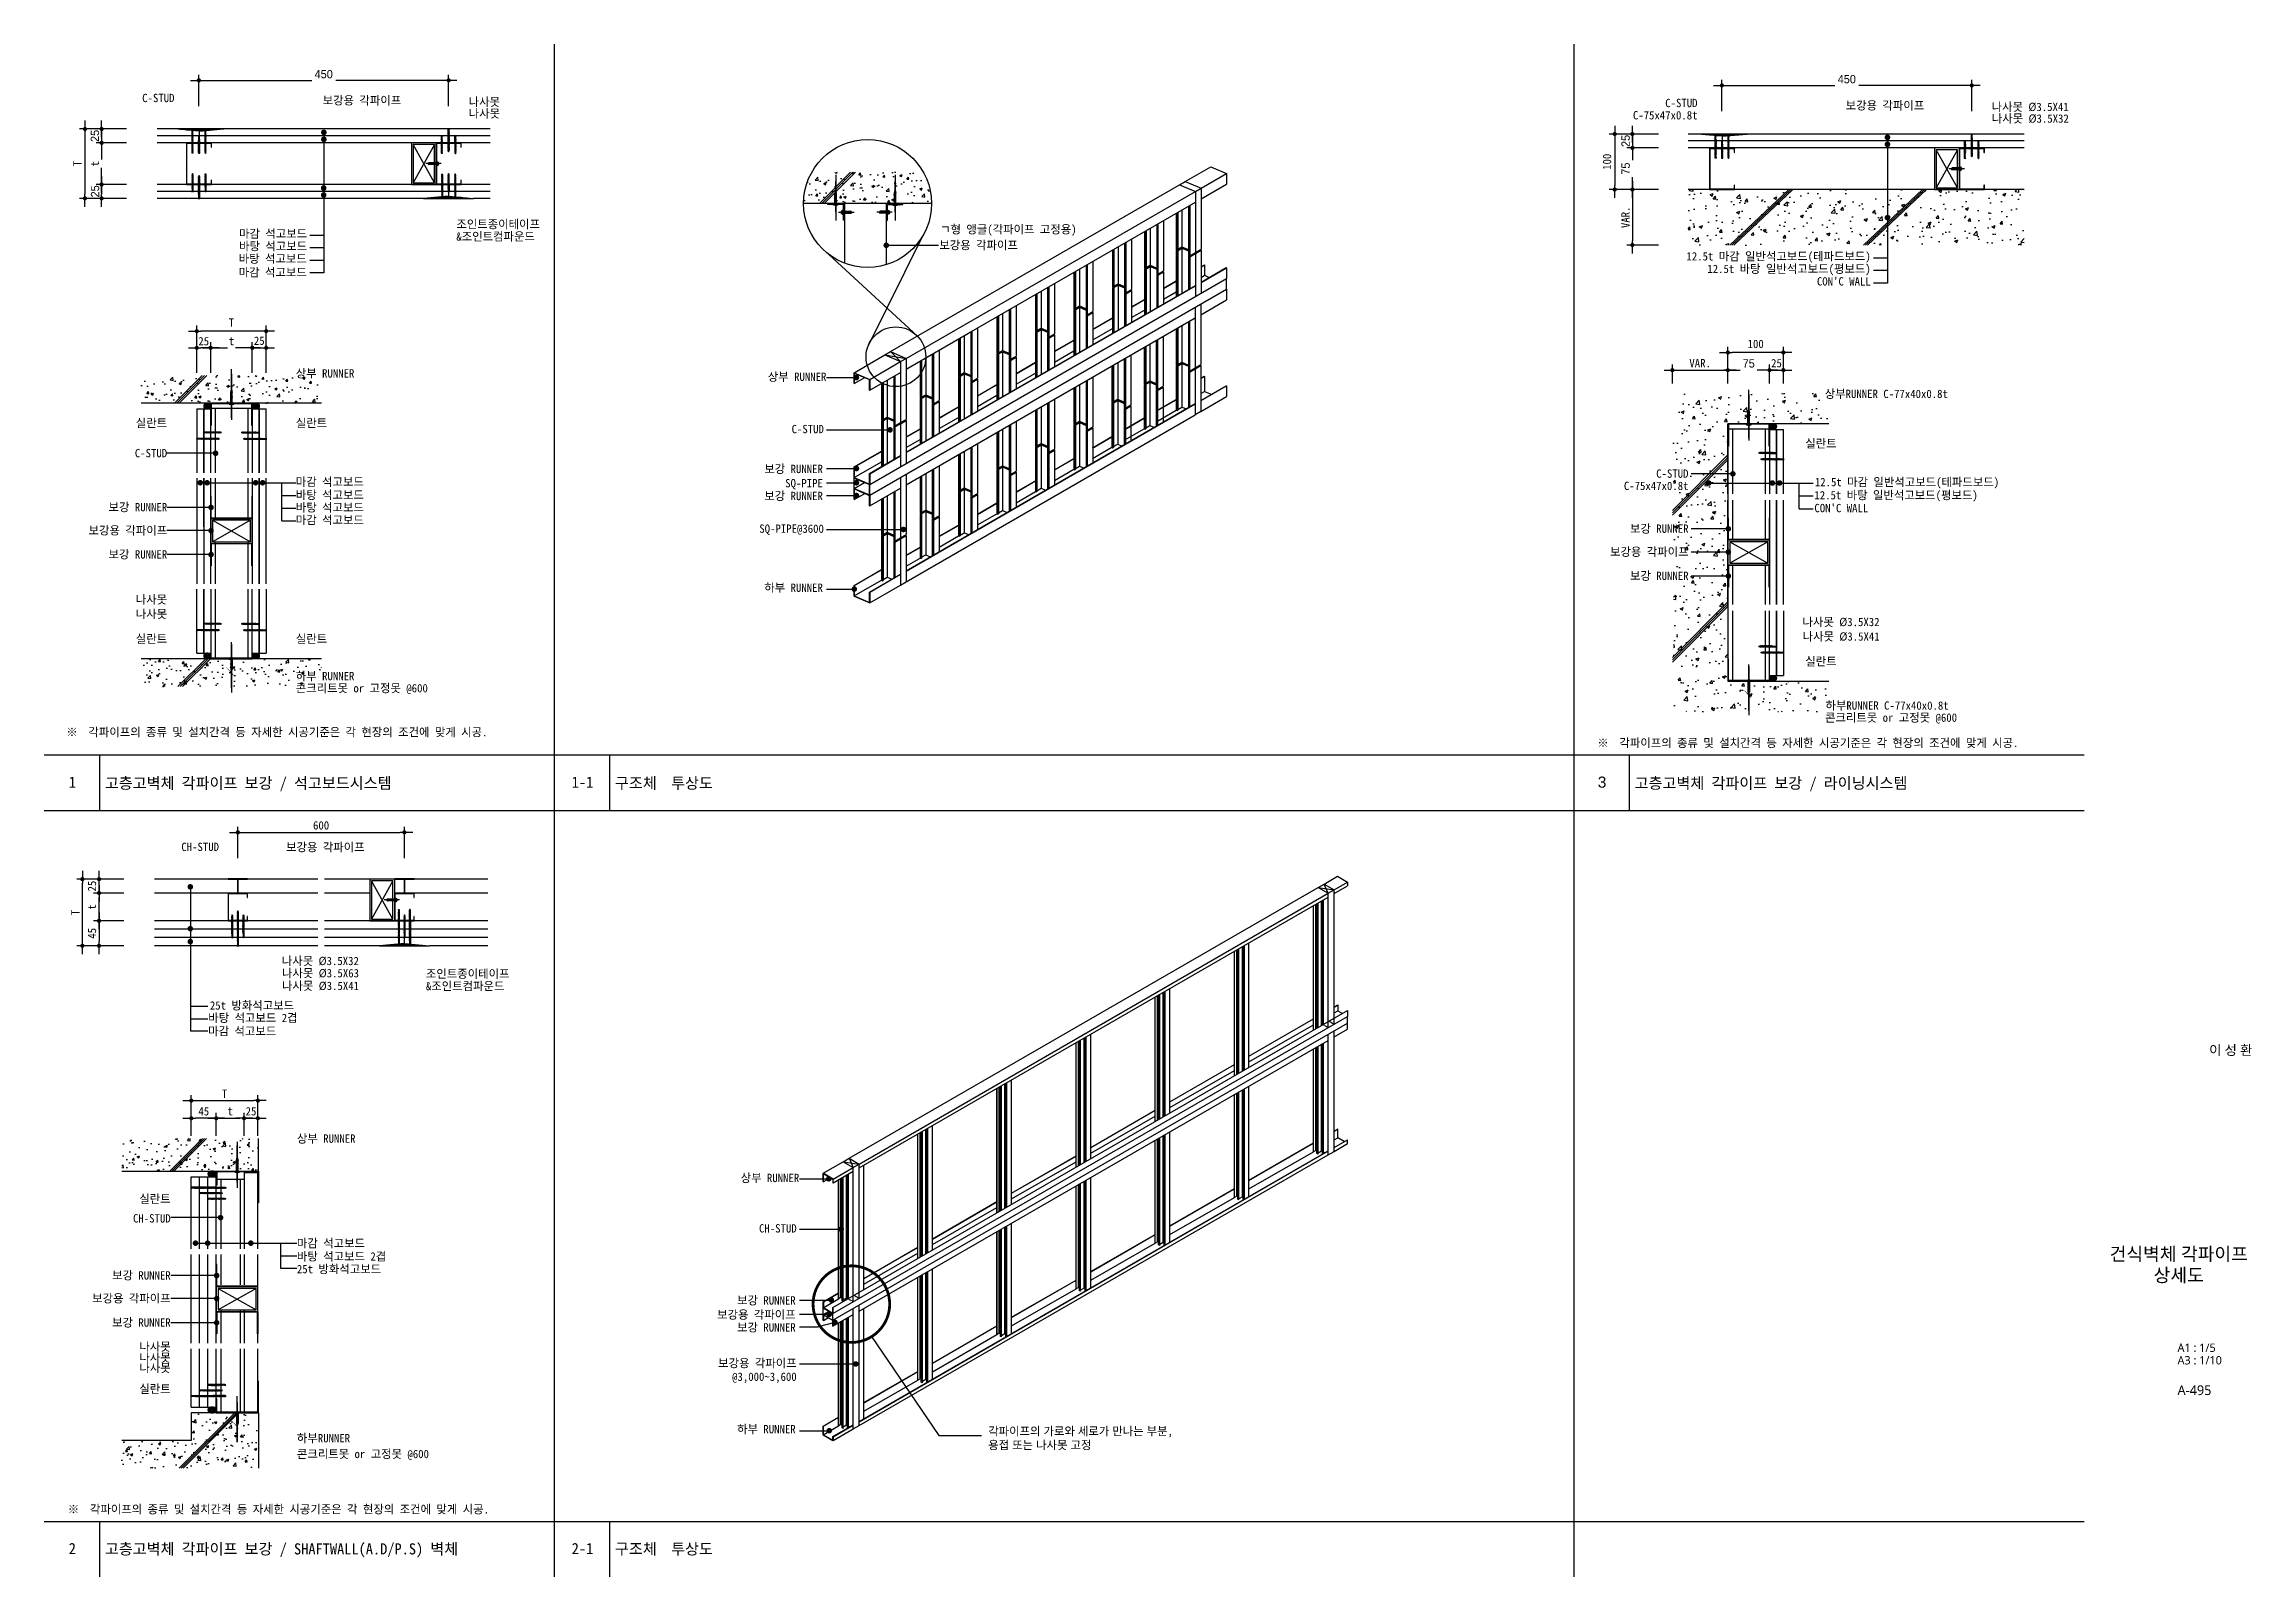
# Model space of a CAD drawing. Header units: millimetres. Extents: x 12704 to 16681, y 105 to 2866.
import ezdxf
from ezdxf.enums import TextEntityAlignment as Align

# ---------------------------------------------------------------- set-up
doc = ezdxf.new("R2010")
doc.units = ezdxf.units.MM
doc.header["$LTSCALE"] = 5
for name, pattern in [('CEN', [62, 60, -1, 0, -1]), ('CENTER', [50.8, 31.75, -6.35, 6.35, -6.35]), ('DASHDOTX2', [2, 1, -0.5, 0, -0.5]), ('HIDDEN', [0.375, 0.25, -0.125])]:
    doc.linetypes.add(name, pattern=pattern)
for name, color, linetype in [('2', 7, 'Continuous'), ('CEN', 1, 'CEN'), ('CHAN', 3, 'Continuous'), ('CONC', 2, 'Continuous'), ('ele', 8, 'Continuous'), ('FIN', 6, 'Continuous'), ('GB', 7, 'Continuous'), ('HAT', 8, 'Continuous'), ('HAT-CON', 8, 'Continuous'), ('ITXT', 5, 'Continuous'), ('SCREW', 6, 'Continuous'), ('SCREW2', 8, 'Continuous'), ('TEXT', 7, 'Continuous'), ('경량철골3', 6, 'Continuous'), ('경량철골4', 6, 'Continuous')]:
    doc.layers.add(name, color=color, linetype=linetype)
for name, color, linetype, lineweight in [('A-BORD-TEXT', 3, 'Continuous', 25), ('A-DIMS', 7, 'Continuous', 25), ('A-MKXS-LEAD', 7, 'Continuous', 25), ('A-MKXS-MAK2', 3, 'DASHDOTX2', 25), ('A-MKXS-TEXT1', 3, 'Continuous', 25), ('A-XXXX-TABL', 7, 'Continuous', 25), ('A-XXXX-TXT2', 3, 'Continuous', 25)]:
    doc.layers.add(name, color=color, linetype=linetype, lineweight=lineweight)
doc.styles.add('HANGUL', font='swissel.ttf', dxfattribs={"height": 39.575204})
doc.styles.add('HY울릉도L', font='')
doc.styles.add('돋움', font='')
doc.styles.add('돋움체', font='')
doc.styles.add('맑은고딕', font='malgun.ttf')
doc.styles.get('HY울릉도L').set_extended_font_data('HYwulM')
doc.styles.get('돋움').set_extended_font_data('DotumChe')
doc.styles.get('돋움체').set_extended_font_data('DotumChe')
doc.dimstyles.new('CDIM', dxfattribs={"dimtxt": 3, "dimasz": 1.5, "dimexe": 2, "dimexo": 1, "dimgap": 1, "dimtad": 1, "dimdec": 0, "dimrnd": 0.5, "dimzin": 0, "dimdsep": 32, "dimlunit": 6, "dimtxsty": 'HY울릉도L', "dimblk1": '_CIDOT', "dimblk2": '_CIDOT', "dimsah": 1, "dimcen": 5.5, "dimclrd": 2, "dimclre": 2, "dimclrt": 7, "dimadec": 0, "dimazin": 0, "dimtfac": 1, "dimtdec": 0, "dimtix": 1, "dimtmove": 2, "dimatfit": 1, "dimldrblk": '_CIDOT', "dimfxl": 1, "dimtolj": 1, "dimtzin": 0, "dimlwd": -1, "dimarcsym": 0})

msp = doc.modelspace()

# ---------------------------------------------------------------- texts
at = {"layer": '2', "color": 7, "linetype": 'Continuous'}
for s, style, p in [('1', '돋움체', (12755.3, 1526.1)), ('1-1', '돋움체', (13674, 1526.1)), ('3', 'HANGUL', (15510.3, 1526.1)), ('2', '돋움체', (12755.3, 145.6)), ('2-1', '돋움체', (13674, 145.6))]:
    msp.add_text(s, height=20, dxfattribs=dict(at, style=style)).set_placement(p, align=Align.CENTER)
at = {"layer": 'A-BORD-TEXT', "style": '맑은고딕'}
msp.add_text('이 성 환', height=17.5, dxfattribs=at).set_placement((16681.4, 1044.6), align=Align.RIGHT)
for s, p in [('건식벽체 각파이프', (16548.9, 686.1)), ('상세도', (16548.9, 647.9))]:
    msp.add_text(s, height=24, dxfattribs=at).set_placement(p, align=Align.MIDDLE_CENTER)
for s, height, p in [('A1 : 1/5', 15, (16546.7, 509.8)), ('A3 : 1/10', 15, (16546.7, 487.2)), ('A-495', 17.5, (16546.7, 432))]:
    msp.add_text(s, height=height, dxfattribs=at).set_placement(p)
at = {"layer": 'A-MKXS-TEXT1', "style": '돋움체'}
for s, p in [('C-STUD', (12939.2, 2761)), ('보강용 각파이프', (13347.6, 2756.6)), ('C-75x47x0.8t', (15682.2, 2729.9)), ('C-STUD', (15682.2, 2752)), ('보강용 각파이프', (16090.6, 2747.5)), ('마감 석고보드', (13178.1, 2516.6)), ('바탕 석고보드', (13178.1, 2494.1)), ('보강용 각파이프', (14458.2, 2495.9)), ('바탕 석고보드', (13177.5, 2471.5)), ('12.5t 마감 일반석고보드(테파드보드)', (15994.2, 2475.8)), ('12.5t 바탕 일반석고보드(평보드)', (15994.2, 2453.2)), ('마감 석고보드', (13177.5, 2446.9)), ("CON'C WALL", (15994.2, 2430.7)), ('상부 RUNNER', (14113.3, 2258.8)), ('실란트', (12926, 2175.5)), ('C-STUD', (14108.8, 2164.6)), ('C-STUD', (12926, 2121.3)), ('보강 RUNNER', (14107, 2092.8)), ('SQ-PIPE', (14107, 2067.1)), ('C-75x47x0.8t', (15665.9, 2062.3)), ('C-STUD', (15665.9, 2084.4)), ('보강 RUNNER', (12926, 2023.9)), ('보강 RUNNER', (14107, 2044.1)), ('보강용 각파이프', (12926, 1982)), ('SQ-PIPE@3600', (14108.8, 1985.2)), ('보강 RUNNER', (15666.1, 1985.2)), ('보강 RUNNER', (12926, 1938.9)), ('보강용 각파이프', (15666.1, 1943.4)), ('보강 RUNNER', (15666.1, 1900.2)), ('나사못', (12926, 1857.5)), ('하부 RUNNER', (14107, 1878.9)), ('나사못', (12926, 1831.4)), ('실란트', (12926, 1786.7)), ('CH-STUD', (13019.4, 1412)), ('보강용 각파이프', (13281.7, 1411.4)), ('상부 RUNNER', (14064.4, 815.6)), ('CH-STUD', (12932.4, 742.8)), ('실란트', (12932.4, 777.9)), ('CH-STUD', (14059.8, 724.8)), ('보강 RUNNER', (12932.4, 640.1)), ('보강용 각파이프', (12932.4, 598.6)), ('보강 RUNNER', (14058, 595)), ('보강 RUNNER', (12932.4, 555.1)), ('보강용 각파이프', (14058, 569.3)), ('보강 RUNNER', (14058, 546.3)), ('나사못', (12932.4, 511.5)), ('나사못', (12932.4, 491.7)), ('나사못', (12932.4, 473.2)), ('보강용 각파이프', (14059.8, 481.9)), ('실란트', (12932.4, 435.5)), ('@3,000~3,600', (14059.8, 457.5)), ('하부 RUNNER', (14058, 363))]:
    msp.add_text(s, height=15, dxfattribs=at).set_placement(p, align=Align.RIGHT)
for s, p in [('나사못', (13469, 2754)), ('나사못', (13469.1, 2733)), ('나사못 Ø3.5X41', (16212, 2745)), ('나사못 Ø3.5X32', (16212.2, 2724)), ('조인트종이테이프', (13446.9, 2533.7)), ('&조인트컴파운드', (13446.9, 2511.5)), ('ㄱ형 앵글(각파이프 고정용)', (14318.1, 2524.4)), ('상부 RUNNER', (13157.7, 2264.9)), ('상부RUNNER C-77x40x0.8t', (15911.3, 2228)), ('실란트', (13157.7, 2175.5)), ('실란트', (15876.2, 2138.6)), ('마감 석고보드', (13157.7, 2069.6)), ('12.5t 마감 일반석고보드(테파드보드)', (15893.5, 2069.1)), ('바탕 석고보드', (13157.7, 2045.9)), ('바탕 석고보드', (13157.7, 2023.4)), ("CON'C WALL", (15892.7, 2022.3)), ('12.5t 바탕 일반석고보드(평보드)', (15892.7, 2045.5)), ('마감 석고보드', (13157.7, 2000.8)), ('나사못 Ø3.5X32', (15871.3, 1817.1)), ('실란트', (13157.7, 1786.7)), ('나사못 Ø3.5X41', (15871.5, 1791)), ('실란트', (15876.2, 1746.2)), ('하부 RUNNER', (13157.7, 1719.6)), ('콘크리트못 or 고정못 @600', (13157.7, 1697.8)), ('하부RUNNER C-77x40x0.8t', (15912.7, 1666.6)), ('콘크리트못 or 고정못 @600', (15911.8, 1644.8)), ('나사못 Ø3.5X32', (13132.6, 1206.5)), ('나사못 Ø3.5X63', (13132.8, 1184.5)), ('조인트종이테이프', (13392, 1183.4)), ('나사못 Ø3.5X41', (13132.8, 1161.6)), ('&조인트컴파운드', (13392, 1161.2)), ('바탕 석고보드 2겹', (13000, 1103.9)), ('25t 방화석고보드', (13003, 1126.3)), ('마감 석고보드', (12999.9, 1080.1)), ('상부 RUNNER', (13159.7, 886.5)), ('마감 석고보드', (13159.7, 697.9)), ('바탕 석고보드 2겹', (13159.7, 674.2)), ('25t 방화석고보드', (13159.7, 651.4)), ('하부RUNNER', (13159.7, 346.8)), ('콘크리트못 or 고정못 @600', (13159.7, 318.4))]:
    msp.add_text(s, height=15, dxfattribs=at).set_placement(p)
at = {"layer": 'A-XXXX-TXT2', "style": '돋움'}
for p in [(12744.4, 1618.7), (15501.7, 1599.2), (12747.1, 218.7)]:
    msp.add_text('※  각파이프의 종류 및 설치간격 등 자세한 시공기준은 각 현장의 조건에 맞게 시공.', height=15, dxfattribs=at).set_placement(p)
at = {"layer": 'A-XXXX-TXT2', "insert": (14404.8, 374.4), "char_height": 15, "attachment_point": 1, "style": '돋움'}
msp.add_mtext_dynamic_manual_height_columns('{\\fGulim|b0|i0|c129|p50;각파이프의 가로와 세로가 만나는 부분},\\P{\\fGulim|b0|i0|c129|p50;용접 또는 나사못 고정}', width=494.361, gutter_width=12.5, heights=[89.3], dxfattribs=at)
at = {"layer": 'TEXT', "color": 3, "style": '돋움체'}
for s, p in [('고층고벽체 각파이프 보강 / 석고보드시스템', (12813.8, 1524.3)), ('구조체  투상도', (13732.5, 1524.3)), ('고층고벽체 각파이프 보강 / 라이닝시스템', (15568.9, 1524.3)), ('고층고벽체 각파이프 보강 / SHAFTWALL(A.D/P.S) 벽체', (12813.8, 144.9)), ('구조체  투상도', (13732.5, 144.9))]:
    msp.add_text(s, height=20, dxfattribs=at).set_placement(p)

# ---------------------------------------------------------------- blocks, each defined once
blk = doc.blocks.new('18')
at = {"layer": 'SCREW'}
for p, q in [((4, 0), (-4, 0)), ((-1.5, 2.5), (-2.8, 1.2)), ((-2, 0), (-2, -16.7)), ((-0.5, 1.5), (-0.7, 2.3)), ((0.5, 1.5), (0.7, 2.2)), ((1.6, 2.4), (2.8, 1.2)), ((2, 0), (2, -15.9)), ((2.5, -2.7), (-2.5, -3.9)), ((2.5, -4.7), (-2.5, -5.9)), ((2.5, -6.8), (-2.5, -8)), ((2.5, -10.9), (-2.5, -12.1)), ((-1.5, -13.9), (-2.5, -14.1)), ((2.5, -8.9), (-2.4, -10)), ((-2, -16.7), (-1.2, -12.5)), ((0, -18), (-2, -16.7)), ((-1.2, -12.5), (-0.9, -12.5)), ((2, -15.9), (0, -18)), ((2.5, -13), (0.7, -13.4)), ((2, -15.9), (0.9, -13.6))]:
    blk.add_line(p, q, dxfattribs=at)
at = {"layer": 'SCREW', "color": 9, "linetype": 'CENTER'}
blk.add_line((0, 9.2), (0, -22.7), dxfattribs=at)
at = {"layer": 'SCREW'}
for centre, radius, start, end in [((0, 0), 4, 0, 180), ((-3.1, 1.6), 0.5, 153.0143, 315), ((-1.2, 2.1), 0.5, 17.0113, 135), ((0, 1.7), 0.5, 197.0113, 341.9071), ((1.2, 2.1), 0.5, 45, 161.9071), ((3.1, 1.6), 0.5, 225, 26.9857), ((-0.9, -14.5), 2, 26.6599, 90)]:
    blk.add_arc(centre, radius, start, end, dxfattribs=at)
blk = doc.blocks.new('나사못41')
at = {"layer": 'SCREW2'}
for p, q in [((1.6, 41), (1, 39.4)), ((1, 39.4), (1.6, 39.9)), ((1.6, 39.9), (1.6, 41)), ((2.3, 39.5), (1.6, 41)), ((2.2, 39.2), (0.6, 38.7)), ((0.6, 38.7), (0.9, 39.1)), ((0.6, 37.9), (0.9, 38.3)), ((2.3, 38.3), (0.6, 37.9)), ((2.3, 37.5), (0.6, 37)), ((0.6, 37), (0.9, 37.4)), ((2.2, 36.6), (0.6, 36.2)), ((0.6, 36.2), (0.9, 36.6)), ((2.2, 35.8), (0.6, 35.3)), ((0.6, 35.3), (0.9, 35.7)), ((0.6, 34.5), (0.9, 34.9)), ((2.3, 34.9), (0.6, 34.5)), ((2.3, 34.1), (0.6, 33.7)), ((0.6, 33.7), (0.9, 34)), ((0.6, 32.8), (0.9, 33.2)), ((2.2, 33.2), (0.6, 32.8)), ((2.2, 32.4), (0.6, 32)), ((0.6, 32), (0.9, 32.3)), ((2.3, 31.5), (0.6, 31.1)), ((0.6, 31.1), (0.9, 31.5)), ((2.3, 30.7), (0.6, 30.3)), ((0.6, 30.3), (0.9, 30.6)), ((2.3, 29.8), (0.6, 29.4)), ((0.6, 29.4), (0.9, 29.8)), ((0.6, 28.6), (0.9, 29)), ((2.3, 29), (0.6, 28.6)), ((2.3, 28.2), (0.6, 27.7)), ((0.6, 27.7), (0.9, 28.1)), ((0.6, 26.9), (0.9, 27.3)), ((2.3, 27.3), (0.6, 26.9)), ((2.3, 26.5), (0.6, 26)), ((0.6, 26), (0.9, 26.4)), ((0.6, 25.2), (0.9, 25.6)), ((2.3, 25.6), (0.6, 25.2)), ((2.3, 24.8), (0.6, 24.3)), ((0.6, 24.3), (0.9, 24.7)), ((0.6, 23.5), (0.9, 23.9)), ((2.3, 23.9), (0.6, 23.5)), ((2.3, 23.1), (0.6, 22.6)), ((0.6, 22.6), (0.9, 23)), ((2.3, 22.2), (0.6, 21.8)), ((0.6, 21.8), (0.9, 22.2)), ((2.3, 21.4), (0.6, 20.9)), ((0.6, 20.9), (0.9, 21.3)), ((2.3, 20.5), (0.6, 20.1)), ((0.6, 20.1), (0.9, 20.5)), ((2.3, 19.7), (0.6, 19.2)), ((0.6, 19.2), (0.9, 19.6)), ((2.3, 18.8), (0.6, 18.4)), ((0.6, 18.4), (0.9, 18.8)), ((2.3, 18), (0.6, 17.6)), ((0.6, 17.6), (0.9, 17.9)), ((0.6, 16.7), (0.9, 17.1)), ((2.3, 17.1), (0.6, 16.7)), ((2.3, 16.3), (0.6, 15.9)), ((0.6, 15.9), (0.9, 16.2)), ((0.6, 15), (0.9, 15.4)), ((2.3, 15.4), (0.6, 15)), ((2.3, 14.6), (0.6, 14.2)), ((0.6, 14.2), (0.9, 14.5)), ((0.6, 13.3), (0.9, 13.7)), ((2.3, 13.7), (0.6, 13.3)), ((0.6, 12.5), (0.9, 12.9)), ((2.3, 12.9), (0.6, 12.5)), ((2.3, 12.1), (0.6, 11.6)), ((0.6, 11.6), (0.9, 12)), ((2.3, 11.2), (0.6, 10.8)), ((0.6, 10.8), (0.9, 11.2)), ((2.3, 10.4), (0.6, 9.9)), ((0.6, 9.9), (0.9, 10.3)), ((2.3, 9.5), (0.6, 9.1)), ((0.6, 9.1), (0.9, 9.5)), ((2.3, 8.7), (0.6, 8.3)), ((0.6, 8.3), (0.9, 8.7)), ((2.3, 7.9), (0.6, 7.5)), ((0.6, 7.5), (0.9, 7.8)), ((2.3, 7.1), (0.6, 6.6)), ((0.6, 6.6), (0.9, 7)), ((2.5, 39.6), (0.9, 39.1)), ((0.9, 38.8), (0.9, 38.3)), ((2.5, 38.7), (0.9, 38.3)), ((0.9, 38), (0.9, 37.4)), ((2.5, 37.9), (0.9, 37.4)), ((0.9, 37.1), (0.9, 36.6)), ((2.5, 37), (0.9, 36.6)), ((0.9, 36.3), (0.9, 35.7)), ((2.5, 36.2), (0.9, 35.7)), ((0.9, 35.4), (0.9, 34.9)), ((2.5, 35.3), (0.9, 34.9)), ((0.9, 34.6), (0.9, 34)), ((2.5, 34.5), (0.9, 34)), ((0.9, 33.7), (0.9, 33.2)), ((2.5, 33.6), (0.9, 33.2)), ((0.9, 32.9), (0.9, 32.3)), ((2.5, 32.8), (0.9, 32.3)), ((0.9, 32), (0.9, 31.5)), ((2.5, 31.9), (0.9, 31.5)), ((0.9, 31.2), (0.9, 30.6)), ((2.5, 31.1), (0.9, 30.6)), ((0.9, 30.3), (0.9, 29.8)), ((2.5, 30.2), (0.9, 29.8)), ((0.9, 29.5), (0.9, 29)), ((2.5, 29.4), (0.9, 29)), ((0.9, 28.6), (0.9, 28.1)), ((2.5, 28.5), (0.9, 28.1)), ((0.9, 27.8), (0.9, 27.3)), ((2.5, 27.7), (0.9, 27.3)), ((0.9, 27), (0.9, 26.4)), ((2.5, 26.8), (0.9, 26.4)), ((0.9, 26.1), (0.9, 25.6)), ((2.5, 26), (0.9, 25.6)), ((0.9, 25.3), (0.9, 24.7)), ((2.5, 25.1), (0.9, 24.7)), ((0.9, 24.4), (0.9, 23.9)), ((2.5, 24.3), (0.9, 23.9)), ((0.9, 23.6), (0.9, 23)), ((2.5, 23.5), (0.9, 23)), ((0.9, 22.7), (0.9, 22.2)), ((2.5, 22.6), (0.9, 22.2)), ((0.9, 21.9), (0.9, 21.3)), ((2.5, 21.8), (0.9, 21.3)), ((0.9, 21), (0.9, 20.5)), ((2.5, 20.9), (0.9, 20.5)), ((0.9, 20.2), (0.9, 19.6)), ((2.5, 20.1), (0.9, 19.6)), ((0.9, 19.3), (0.9, 18.8)), ((2.5, 19.2), (0.9, 18.8)), ((0.9, 18.5), (0.9, 17.9)), ((0.9, 18.5), (0.9, 17.9)), ((2.5, 18.4), (0.9, 17.9)), ((0.9, 17.6), (0.9, 17.1)), ((2.5, 17.5), (0.9, 17.1)), ((0.9, 16.8), (0.9, 16.2)), ((2.5, 16.7), (0.9, 16.2)), ((0.9, 15.9), (0.9, 15.4)), ((2.5, 15.8), (0.9, 15.4)), ((0.9, 15.1), (0.9, 14.5)), ((2.5, 15), (0.9, 14.5)), ((0.9, 14.2), (0.9, 13.7)), ((2.5, 14.1), (0.9, 13.7)), ((0.9, 13.4), (0.9, 12.9)), ((2.6, 13.3), (0.9, 12.9)), ((0.9, 12.5), (0.9, 12)), ((2.5, 12.4), (0.9, 12)), ((0.9, 11.7), (0.9, 10.3)), ((2.6, 11.6), (0.9, 11.2)), ((2.6, 10.8), (0.9, 10.3)), ((0.9, 10), (0.9, 9.5)), ((2.6, 9.9), (0.9, 9.5)), ((0.9, 9.2), (0.9, 8.7)), ((2.6, 9.1), (0.9, 8.7)), ((0.9, 8.4), (0.9, 7.8)), ((2.6, 8.3), (0.9, 7.8)), ((0.9, 7.5), (0.9, 7)), ((2.6, 7.4), (0.9, 7)), ((0.9, 6.7), (0.9, 1.2)), ((1, 39.4), (1, 39.1)), ((1.5, 0.5), (1.5, 0.7)), ((1.6, 0.7), (1.6, 0.7)), ((1.6, 0.5), (1.6, 0.7)), ((2.1, 0), (3.2, 0)), ((2.2, 39.2), (2.5, 39.6)), ((2.2, 39.2), (2.2, 38.6)), ((2.2, 38.3), (2.2, 37.8)), ((2.2, 37.5), (2.2, 36.9)), ((2.2, 36.6), (2.5, 37)), ((2.2, 36.6), (2.2, 36.1)), ((2.2, 35.8), (2.5, 36.2)), ((2.2, 35.8), (2.2, 35.2)), ((2.2, 34.9), (2.2, 34.4)), ((2.2, 34.1), (2.2, 33.5)), ((2.2, 33.2), (2.5, 33.6)), ((2.2, 33.2), (2.2, 32.7)), ((2.2, 32.4), (2.5, 32.8)), ((2.2, 32.4), (2.2, 31.8)), ((2.2, 31.5), (2.2, 31)), ((2.2, 30.7), (2.2, 30.2)), ((2.2, 29.8), (2.2, 29.3)), ((2.2, 29), (2.2, 28.5)), ((2.2, 28.1), (2.2, 27.6)), ((2.2, 27.3), (2.2, 26.8)), ((2.2, 26.5), (2.2, 25.9)), ((2.2, 25.6), (2.2, 25.1)), ((2.2, 24.8), (2.2, 24.2)), ((2.2, 23.9), (2.2, 23.4)), ((2.2, 23.1), (2.2, 20.5)), ((2.2, 21.4), (2.2, 20.8)), ((2.2, 20.5), (2.2, 20)), ((2.2, 19.7), (2.2, 19.1)), ((2.2, 18.8), (2.2, 18.3)), ((2.2, 18), (2.2, 17.4)), ((2.2, 17.1), (2.2, 16.6)), ((2.2, 11.2), (2.2, 10.7)), ((2.2, 10.4), (2.2, 9.8)), ((2.2, 9.5), (2.2, 9)), ((2.2, 8.7), (2.2, 8.2)), ((2.2, 7.9), (2.2, 7.4)), ((2.2, 7.1), (2.2, 1.2)), ((2.3, 38.3), (2.5, 38.7)), ((2.3, 37.5), (2.5, 37.9)), ((2.3, 34.9), (2.5, 35.3)), ((2.3, 34.1), (2.5, 34.5)), ((2.3, 31.5), (2.5, 31.9)), ((2.3, 30.7), (2.5, 31.1)), ((2.3, 29.8), (2.5, 30.2)), ((2.3, 29), (2.5, 29.4)), ((2.3, 28.2), (2.5, 28.5)), ((2.3, 27.3), (2.5, 27.7)), ((2.3, 26.5), (2.5, 26.8)), ((2.3, 25.6), (2.5, 26)), ((2.3, 24.8), (2.5, 25.1)), ((2.3, 23.9), (2.5, 24.3)), ((2.3, 23.1), (2.5, 23.5)), ((2.3, 22.2), (2.5, 22.6)), ((2.3, 21.4), (2.5, 21.8)), ((2.3, 20.5), (2.5, 20.9)), ((2.3, 19.7), (2.5, 20.1)), ((2.3, 18.8), (2.5, 19.2)), ((2.3, 18), (2.5, 18.4)), ((2.3, 17.1), (2.5, 17.5)), ((2.3, 16.3), (2.5, 16.7)), ((2.3, 16.3), (2.3, 15.7)), ((2.3, 15.4), (2.5, 15.8)), ((2.3, 15.4), (2.3, 14.9)), ((2.3, 14.6), (2.5, 15)), ((2.3, 14.6), (2.3, 14.1)), ((2.3, 13.7), (2.5, 14.1)), ((2.3, 13.7), (2.3, 13.2)), ((2.3, 12.9), (2.6, 13.3)), ((2.3, 12.9), (2.3, 12.4)), ((2.3, 12.1), (2.5, 12.4)), ((2.3, 12.1), (2.3, 11.5)), ((2.3, 11.2), (2.6, 11.6)), ((2.3, 10.4), (2.6, 10.8)), ((2.3, 9.5), (2.6, 9.9)), ((2.3, 8.7), (2.6, 9.1)), ((2.3, 7.9), (2.6, 8.3)), ((2.3, 7.1), (2.6, 7.4)), ((0, 0), (1.1, 0))]:
    blk.add_line(p, q, dxfattribs=at)
for centre, radius, start, end in [((-0.5, 1.4), 1.43, 288.6613, 353.4469), ((1.1, 0.5), 0.473, 267.5265, 0.9138), ((1.6, -2), 2.05, 80.2866, 99.7134), ((1.6, 0.7), 0.033, 90, 180), ((1.6, 0.7), 0.033, 0, 90), ((2.1, 0.5), 0.473, 179.0862, 272.4735), ((3.6, 1.3), 1.4, 185.7298, 251.659)]:
    blk.add_arc(centre, radius, start, end, dxfattribs=at)
blk = doc.blocks.new('나사못32')
at = {"layer": 'SCREW2'}
for p, q in [((0, 0), (1.1, 0)), ((2.2, 30.2), (0.6, 29.7)), ((0.6, 29.7), (0.9, 30.1)), ((0.6, 28.9), (0.9, 29.3)), ((2.2, 29.3), (0.6, 28.9)), ((2.2, 28.5), (0.6, 28)), ((0.6, 28), (0.9, 28.4)), ((2.2, 27.6), (0.6, 27.2)), ((0.6, 27.2), (0.9, 27.6)), ((2.2, 26.8), (0.6, 26.3)), ((0.6, 26.3), (0.9, 26.7)), ((0.6, 25.5), (0.9, 25.9)), ((2.2, 25.9), (0.6, 25.5)), ((2.2, 25.1), (0.6, 24.7)), ((0.6, 24.7), (0.9, 25)), ((0.6, 23.8), (0.9, 24.2)), ((2.2, 24.2), (0.6, 23.8)), ((2.2, 23.4), (0.6, 23)), ((0.6, 23), (0.9, 23.3)), ((2.2, 22.5), (0.6, 22.1)), ((0.6, 22.1), (0.9, 22.5)), ((2.2, 21.7), (0.6, 21.3)), ((0.6, 21.3), (0.9, 21.6)), ((2.3, 20.8), (0.6, 20.4)), ((0.6, 20.4), (0.9, 20.8)), ((0.6, 19.6), (0.9, 20)), ((2.2, 20), (0.6, 19.6)), ((2.2, 19.2), (0.6, 18.7)), ((0.6, 18.7), (0.9, 19.1)), ((0.6, 17.9), (0.9, 18.3)), ((2.3, 18.3), (0.6, 17.9)), ((2.2, 17.5), (0.6, 17)), ((0.6, 17), (0.9, 17.4)), ((2.3, 16.7), (0.6, 16.3)), ((0.6, 16.3), (0.9, 16.7)), ((0.6, 15.5), (0.9, 15.9)), ((2.2, 15.9), (0.6, 15.5)), ((2.3, 15.1), (0.6, 14.6)), ((0.6, 14.6), (0.9, 15)), ((2.3, 14.2), (0.6, 13.8)), ((0.6, 13.8), (0.9, 14.2)), ((2.2, 13.4), (0.6, 12.9)), ((0.6, 12.9), (0.9, 13.3)), ((2.3, 12.5), (0.6, 12.1)), ((0.6, 12.1), (0.9, 12.5)), ((2.3, 11.7), (0.6, 11.2)), ((0.6, 11.2), (0.9, 11.6)), ((0.6, 10.4), (0.9, 10.8)), ((2.3, 10.8), (0.6, 10.4)), ((2.3, 10), (0.7, 9.5)), ((0.7, 9.5), (0.9, 9.9)), ((0.7, 8.7), (0.9, 9.1)), ((2.3, 9.1), (0.7, 8.7)), ((2.3, 8.3), (0.7, 7.9)), ((0.7, 7.9), (0.9, 8.2)), ((2.3, 7.4), (0.7, 7)), ((0.7, 7), (1, 7.4)), ((2.3, 6.6), (0.7, 6.2)), ((0.7, 6.2), (1, 6.5)), ((0.7, 5.3), (1, 5.7)), ((2.3, 5.7), (0.7, 5.3)), ((2.5, 30.6), (0.9, 30.1)), ((0.9, 29.8), (0.9, 29.3)), ((2.5, 29.7), (0.9, 29.3)), ((0.9, 29), (0.9, 28.4)), ((2.5, 28.9), (0.9, 28.4)), ((0.9, 28.1), (0.9, 27.6)), ((2.5, 28), (0.9, 27.6)), ((0.9, 27.3), (0.9, 26.7)), ((2.5, 27.2), (0.9, 26.7)), ((0.9, 26.4), (0.9, 25.9)), ((2.5, 26.3), (0.9, 25.9)), ((0.9, 25.6), (0.9, 25)), ((2.5, 25.5), (0.9, 25)), ((0.9, 24.7), (0.9, 24.2)), ((2.5, 24.6), (0.9, 24.2)), ((0.9, 23.9), (0.9, 23.3)), ((2.5, 23.8), (0.9, 23.3)), ((0.9, 23), (0.9, 22.5)), ((2.5, 22.9), (0.9, 22.5)), ((0.9, 22.2), (0.9, 21.6)), ((2.5, 22.1), (0.9, 21.6)), ((0.9, 21.3), (0.9, 20.8)), ((2.5, 21.2), (0.9, 20.8)), ((0.9, 20.5), (0.9, 20)), ((2.5, 20.4), (0.9, 20)), ((0.9, 19.6), (0.9, 19.1)), ((2.5, 19.5), (0.9, 19.1)), ((0.9, 18.8), (0.9, 18.3)), ((2.5, 18.7), (0.9, 18.3)), ((0.9, 18), (0.9, 17.4)), ((2.5, 17.8), (0.9, 17.4)), ((0.9, 17.5), (0.9, 16.9)), ((0.9, 17.2), (0.9, 16.7)), ((2.5, 17.1), (0.9, 16.7)), ((0.9, 16.4), (0.9, 15.9)), ((2.5, 16.3), (0.9, 15.9)), ((0.9, 15.6), (0.9, 15)), ((2.5, 15.4), (0.9, 15)), ((0.9, 14.7), (0.9, 14.2)), ((2.5, 14.6), (0.9, 14.2)), ((0.9, 13.9), (0.9, 13.3)), ((2.5, 13.7), (0.9, 13.3)), ((0.9, 13), (0.9, 12.5)), ((2.5, 12.9), (0.9, 12.5)), ((0.9, 12.2), (0.9, 11.6)), ((2.5, 12.1), (0.9, 11.6)), ((0.9, 11.3), (0.9, 10.8)), ((2.5, 11.2), (0.9, 10.8)), ((0.9, 10.5), (0.9, 9.9)), ((2.6, 10.4), (0.9, 9.9)), ((0.9, 9.6), (0.9, 9.1)), ((2.6, 9.5), (0.9, 9.1)), ((0.9, 8.8), (0.9, 8.2)), ((2.6, 8.7), (0.9, 8.2)), ((1.6, 32), (1, 30.4)), ((1, 30.4), (1.6, 30.9)), ((1, 30.4), (1, 30.1)), ((1, 7.9), (1, 7.4)), ((2.6, 7.8), (1, 7.4)), ((1, 7.1), (1, 6.5)), ((2.6, 7), (1, 6.5)), ((1, 6.2), (1, 5.7)), ((2.6, 6.1), (1, 5.7)), ((1, 5.4), (1, 1.2)), ((1.6, 30.9), (1.6, 32)), ((2.3, 30.4), (1.6, 32)), ((1.6, 0.5), (1.6, 0.7)), ((1.6, 0.7), (1.6, 0.7)), ((1.7, 0.5), (1.7, 0.7)), ((2.2, 30.2), (2.5, 30.6)), ((2.2, 30.2), (2.2, 29.6)), ((2.2, 29.3), (2.5, 29.7)), ((2.2, 29.3), (2.2, 28.8)), ((2.2, 28.5), (2.5, 28.9)), ((2.2, 28.5), (2.2, 27.9)), ((2.2, 27.6), (2.5, 28)), ((2.2, 27.6), (2.2, 27.1)), ((2.2, 26.8), (2.5, 27.2)), ((2.2, 26.8), (2.2, 26.2)), ((2.2, 25.9), (2.5, 26.3)), ((2.2, 25.9), (2.2, 25.4)), ((2.2, 25.1), (2.5, 25.5)), ((2.2, 25.1), (2.2, 24.5)), ((2.2, 24.2), (2.5, 24.6)), ((2.2, 24.2), (2.2, 23.7)), ((2.2, 23.4), (2.5, 23.8)), ((2.2, 23.4), (2.2, 22.8)), ((2.2, 22.5), (2.5, 22.9)), ((2.2, 22.5), (2.2, 22)), ((2.2, 21.7), (2.5, 22.1)), ((2.2, 21.7), (2.2, 21.2)), ((2.2, 20.8), (2.2, 20.3)), ((2.2, 20), (2.5, 20.4)), ((2.2, 20), (2.2, 19.5)), ((2.2, 19.2), (2.5, 19.5)), ((2.2, 19.1), (2.2, 18.6)), ((2.2, 18.3), (2.2, 17.8)), ((2.2, 17.5), (2.5, 17.8)), ((2.2, 17.5), (2.2, 17)), ((2.2, 16.7), (2.2, 16.5)), ((2.2, 16.7), (2.2, 15.9)), ((2.2, 15.9), (2.5, 16.3)), ((2.2, 15.9), (2.2, 15.4)), ((2.2, 15.1), (2.2, 14.5)), ((2.2, 14.2), (2.2, 13.7)), ((2.2, 13.4), (2.5, 13.7)), ((2.2, 13.4), (2.2, 12.8)), ((2.2, 12.5), (2.2, 12)), ((2.3, 20.8), (2.5, 21.2)), ((2.3, 18.3), (2.5, 18.7)), ((2.3, 16.7), (2.5, 17.1)), ((2.3, 15.1), (2.5, 15.4)), ((2.3, 14.2), (2.5, 14.6)), ((2.3, 12.5), (2.5, 12.9)), ((2.3, 11.7), (2.5, 12.1)), ((2.3, 11.7), (2.3, 11.1)), ((2.3, 10.8), (2.5, 11.2)), ((2.3, 10.8), (2.3, 10.3)), ((2.3, 10), (2.6, 10.4)), ((2.3, 10), (2.3, 9.4)), ((2.3, 9.1), (2.6, 9.5)), ((2.3, 9.1), (2.3, 8.6)), ((2.3, 8.3), (2.6, 8.7)), ((2.3, 8.3), (2.3, 7.7)), ((2.3, 7.4), (2.6, 7.8)), ((2.3, 7.4), (2.3, 6.9)), ((2.3, 6.6), (2.6, 7)), ((2.3, 6.6), (2.3, 6.1)), ((2.3, 5.7), (2.6, 6.1)), ((2.3, 5.7), (2.3, 1.2)), ((2.1, 0), (3.2, 0))]:
    blk.add_line(p, q, dxfattribs=at)
for centre, radius, start, end in [((-0.4, 1.3), 1.4, 288.341, 354.2702), ((1.1, 0.5), 0.473, 267.5265, 0.9138), ((1.6, -2), 2.05, 80.2866, 99.7134), ((1.6, 0.7), 0.033, 360, 90), ((1.6, 0.7), 0.033, 90, 180), ((2.1, 0.5), 0.473, 179.0862, 272.4735), ((3.7, 1.3), 1.4, 185.7298, 251.659)]:
    blk.add_arc(centre, radius, start, end, dxfattribs=at)
blk = doc.blocks.new('나사못63')
at = {"layer": 'SCREW2'}
for p, q in [((2.2, 61.2, 0), (0.6, 60.7, 0)), ((0.6, 60.7, 0), (0.9, 61.1, 0)), ((0.6, 59.9, 0), (0.9, 60.3, 0)), ((2.2, 60.3, 0), (0.6, 59.9, 0)), ((2.2, 59.5, 0), (0.6, 59, 0)), ((0.6, 59, 0), (0.9, 59.4, 0)), ((2.2, 58.6, 0), (0.6, 58.2, 0)), ((0.6, 58.2, 0), (0.9, 58.6, 0)), ((2.2, 57.8, 0), (0.6, 57.3, 0)), ((0.6, 57.3, 0), (0.9, 57.7, 0)), ((0.6, 56.5, 0), (0.9, 56.9, 0)), ((2.2, 56.9, 0), (0.6, 56.5, 0)), ((2.2, 56.1, 0), (0.6, 55.7, 0)), ((0.6, 55.7, 0), (0.9, 56, 0)), ((0.6, 54.8, 0), (0.9, 55.2, 0)), ((2.2, 55.2, 0), (0.6, 54.8, 0)), ((2.2, 54.4, 0), (0.6, 54, 0)), ((0.6, 54, 0), (0.9, 54.3, 0)), ((2.2, 53.5, 0), (0.6, 53.1, 0)), ((0.6, 53.1, 0), (0.9, 53.5, 0)), ((2.2, 52.7, 0), (0.6, 52.3, 0)), ((0.6, 52.3, 0), (0.9, 52.6, 0)), ((2.3, 51.8, 0), (0.6, 51.4, 0)), ((0.6, 51.4, 0), (0.9, 51.8, 0)), ((0.6, 50.6, 0), (0.9, 51, 0)), ((2.2, 51, 0), (0.6, 50.6, 0)), ((2.2, 50.2, 0), (0.6, 49.7, 0)), ((0.6, 49.7, 0), (0.9, 50.1, 0)), ((0.6, 48.9, 0), (0.9, 49.3, 0)), ((2.3, 49.3, 0), (0.6, 48.9, 0)), ((2.2, 48.5, 0), (0.6, 48, 0)), ((0.6, 48, 0), (0.9, 48.4, 0)), ((2.3, 47.7, 0), (0.6, 47.3, 0)), ((0.6, 47.3, 0), (0.9, 47.7, 0)), ((0.6, 46.5, 0), (0.9, 46.9, 0)), ((2.2, 46.9, 0), (0.6, 46.5, 0)), ((2.3, 46.1, 0), (0.6, 45.6, 0)), ((0.6, 45.6, 0), (0.9, 46, 0)), ((2.3, 45.2, 0), (0.6, 44.8, 0)), ((0.6, 44.8, 0), (0.9, 45.2, 0)), ((2.2, 44.4, 0), (0.6, 43.9, 0)), ((0.6, 43.9, 0), (0.9, 44.3, 0)), ((2.3, 43.5, 0), (0.6, 43.1, 0)), ((0.6, 43.1, 0), (0.9, 43.5, 0)), ((2.3, 42.7, 0), (0.6, 42.2, 0)), ((0.6, 42.2, 0), (0.9, 42.6, 0)), ((0.6, 41.4, 0), (0.9, 41.8, 0)), ((2.3, 41.8, 0), (0.6, 41.4, 0)), ((2.3, 41, 0), (0.7, 40.5, 0)), ((0.7, 40.5, 0), (0.9, 40.9, 0)), ((0.7, 39.7, 0), (0.9, 40.1, 0)), ((2.3, 40.1, 0), (0.7, 39.7, 0)), ((2.5, 61.6, 0), (0.9, 61.1, 0)), ((0.9, 60.8, 0), (0.9, 60.3, 0)), ((2.5, 60.7, 0), (0.9, 60.3, 0)), ((0.9, 60, 0), (0.9, 59.4, 0)), ((2.5, 59.9, 0), (0.9, 59.4, 0)), ((0.9, 59.1, 0), (0.9, 58.6, 0)), ((2.5, 59, 0), (0.9, 58.6, 0)), ((0.9, 58.3, 0), (0.9, 57.7, 0)), ((2.5, 58.2, 0), (0.9, 57.7, 0)), ((0.9, 57.4, 0), (0.9, 56.9, 0)), ((2.5, 57.3, 0), (0.9, 56.9, 0)), ((0.9, 56.6, 0), (0.9, 56, 0)), ((2.5, 56.5, 0), (0.9, 56, 0)), ((0.9, 55.7, 0), (0.9, 55.2, 0)), ((2.5, 55.6, 0), (0.9, 55.2, 0)), ((0.9, 54.9, 0), (0.9, 54.3, 0)), ((2.5, 54.8, 0), (0.9, 54.3, 0)), ((0.9, 54, 0), (0.9, 53.5, 0)), ((2.5, 53.9, 0), (0.9, 53.5, 0)), ((0.9, 53.2, 0), (0.9, 52.6, 0)), ((2.5, 53.1, 0), (0.9, 52.6, 0)), ((0.9, 52.3, 0), (0.9, 51.8, 0)), ((2.5, 52.2, 0), (0.9, 51.8, 0)), ((0.9, 51.5, 0), (0.9, 51, 0)), ((2.5, 51.4, 0), (0.9, 51, 0)), ((0.9, 50.6, 0), (0.9, 50.1, 0)), ((2.5, 50.5, 0), (0.9, 50.1, 0)), ((0.9, 49.8, 0), (0.9, 49.3, 0)), ((2.5, 49.7, 0), (0.9, 49.3, 0)), ((0.9, 49, 0), (0.9, 48.4, 0)), ((2.5, 48.8, 0), (0.9, 48.4, 0)), ((0.9, 48.5, 0), (0.9, 47.9, 0)), ((0.9, 48.2, 0), (0.9, 47.7, 0)), ((2.5, 48.1, 0), (0.9, 47.7, 0)), ((0.9, 47.4, 0), (0.9, 46.9, 0)), ((2.5, 47.3, 0), (0.9, 46.9, 0)), ((0.9, 46.6, 0), (0.9, 46, 0)), ((2.5, 46.4, 0), (0.9, 46, 0)), ((0.9, 45.7, 0), (0.9, 45.2, 0)), ((2.5, 45.6, 0), (0.9, 45.2, 0)), ((0.9, 44.9, 0), (0.9, 44.3, 0)), ((2.5, 44.7, 0), (0.9, 44.3, 0)), ((0.9, 44, 0), (0.9, 43.5, 0)), ((2.5, 43.9, 0), (0.9, 43.5, 0)), ((0.9, 43.2, 0), (0.9, 42.6, 0)), ((2.5, 43.1, 0), (0.9, 42.6, 0)), ((0.9, 42.3, 0), (0.9, 41.8, 0)), ((2.5, 42.2, 0), (0.9, 41.8, 0)), ((0.9, 41.5, 0), (0.9, 40.9, 0)), ((2.6, 41.4, 0), (0.9, 40.9, 0)), ((0.9, 40.6, 0), (0.9, 40.1, 0)), ((2.6, 40.5, 0), (0.9, 40.1, 0)), ((0.9, 39.8, 0), (0.9, 39.2, 0)), ((1.6, 63, 0), (1, 61.4, 0)), ((1, 61.4, 0), (1.6, 61.9, 0)), ((1, 61.4, 0), (1, 61.1, 0)), ((1.6, 61.9, 0), (1.6, 63, 0)), ((2.3, 61.4, 0), (1.6, 63, 0)), ((2.2, 61.2, 0), (2.5, 61.6, 0)), ((2.2, 61.2, 0), (2.2, 60.6, 0)), ((2.2, 60.3, 0), (2.5, 60.7, 0)), ((2.2, 60.3, 0), (2.2, 59.8, 0)), ((2.2, 59.5, 0), (2.5, 59.9, 0)), ((2.2, 59.5, 0), (2.2, 58.9, 0)), ((2.2, 58.6, 0), (2.5, 59, 0)), ((2.2, 58.6, 0), (2.2, 58.1, 0)), ((2.2, 57.8, 0), (2.5, 58.2, 0)), ((2.2, 57.8, 0), (2.2, 57.2, 0)), ((2.2, 56.9, 0), (2.5, 57.3, 0)), ((2.2, 56.9, 0), (2.2, 56.4, 0)), ((2.2, 56.1, 0), (2.5, 56.5, 0)), ((2.2, 56.1, 0), (2.2, 55.5, 0)), ((2.2, 55.2, 0), (2.5, 55.6, 0)), ((2.2, 55.2, 0), (2.2, 54.7, 0)), ((2.2, 54.4, 0), (2.5, 54.8, 0)), ((2.2, 54.4, 0), (2.2, 53.8, 0)), ((2.2, 53.5, 0), (2.5, 53.9, 0)), ((2.2, 53.5, 0), (2.2, 53, 0)), ((2.2, 52.7, 0), (2.5, 53.1, 0)), ((2.2, 52.7, 0), (2.2, 52.2, 0)), ((2.2, 51.8, 0), (2.2, 51.3, 0)), ((2.2, 51, 0), (2.5, 51.4, 0)), ((2.2, 51, 0), (2.2, 50.5, 0)), ((2.2, 50.2, 0), (2.5, 50.5, 0)), ((2.2, 50.1, 0), (2.2, 49.6, 0)), ((2.2, 49.3, 0), (2.2, 48.8, 0)), ((2.2, 48.5, 0), (2.5, 48.8, 0)), ((2.2, 48.5, 0), (2.2, 48, 0)), ((2.2, 47.7, 0), (2.2, 47.5, 0)), ((2.2, 47.7, 0), (2.2, 46.9, 0)), ((2.2, 46.9, 0), (2.5, 47.3, 0)), ((2.2, 46.9, 0), (2.2, 46.4, 0)), ((2.2, 46.1, 0), (2.2, 45.5, 0)), ((2.2, 45.2, 0), (2.2, 44.7, 0)), ((2.2, 44.4, 0), (2.5, 44.7, 0)), ((2.2, 44.4, 0), (2.2, 43.8, 0)), ((2.2, 43.5, 0), (2.2, 43, 0)), ((2.3, 51.8, 0), (2.5, 52.2, 0)), ((2.3, 49.3, 0), (2.5, 49.7, 0)), ((2.3, 47.7, 0), (2.5, 48.1, 0)), ((2.3, 46.1, 0), (2.5, 46.4, 0)), ((2.3, 45.2, 0), (2.5, 45.6, 0)), ((2.3, 43.5, 0), (2.5, 43.9, 0)), ((2.3, 42.7, 0), (2.5, 43.1, 0)), ((2.3, 42.7, 0), (2.3, 42.1, 0)), ((2.3, 41.8, 0), (2.5, 42.2, 0)), ((2.3, 41.8, 0), (2.3, 41.3, 0)), ((2.3, 41, 0), (2.6, 41.4, 0)), ((2.3, 41, 0), (2.3, 40.4, 0)), ((2.3, 40.1, 0), (2.6, 40.5, 0)), ((2.3, 40.1, 0), (2.3, 39.6, 0)), ((2.3, 39.3, 0), (0.7, 38.9, 0)), ((0.7, 38.9, 0), (0.9, 39.2, 0)), ((2.3, 38.4, 0), (0.7, 38, 0)), ((0.7, 38, 0), (1, 38.4, 0)), ((2.3, 37.6, 0), (0.7, 37.2, 0)), ((0.7, 37.2, 0), (1, 37.5, 0)), ((0.7, 36.3, 0), (1, 36.7, 0)), ((2.3, 36.7, 0), (0.7, 36.3, 0)), ((2.3, 35.9, 0), (0.7, 35.5, 0)), ((0.7, 35.5, 0), (1, 35.9, 0)), ((0.7, 34.6, 0), (1, 35, 0)), ((2.3, 35, 0), (0.7, 34.6, 0)), ((0.7, 33.8, 0), (1, 34.2, 0)), ((2.3, 34.2, 0), (0.7, 33.8, 0)), ((2.3, 33.4, 0), (0.7, 32.9, 0)), ((0.7, 32.9, 0), (1, 33.3, 0)), ((0.7, 32.1, 0), (1, 32.5, 0)), ((2.3, 32.5, 0), (0.7, 32.1, 0)), ((2.3, 31.7, 0), (0.7, 31.2, 0)), ((0.7, 31.2, 0), (1, 31.6, 0)), ((0.7, 30.4, 0), (1, 30.8, 0)), ((2.3, 30.8, 0), (0.7, 30.4, 0)), ((2.3, 30, 0), (0.7, 29.5, 0)), ((0.7, 29.5, 0), (1, 29.9, 0)), ((0.7, 28.7, 0), (1, 29.1, 0)), ((2.3, 29.1, 0), (0.7, 28.7, 0)), ((2.3, 28.3, 0), (0.7, 27.8, 0)), ((0.7, 27.8, 0), (1, 28.2, 0)), ((0.7, 27, 0), (1, 27.4, 0)), ((2.3, 27.4, 0), (0.7, 27, 0)), ((2.3, 26.6, 0), (0.7, 26.1, 0)), ((0.7, 26.1, 0), (1, 26.5, 0)), ((0.7, 25.3, 0), (1, 25.7, 0)), ((2.3, 25.7, 0), (0.7, 25.3, 0)), ((2.3, 24.9, 0), (0.7, 24.4, 0)), ((0.7, 24.4, 0), (1, 24.8, 0)), ((0.7, 23.6, 0), (1, 24, 0)), ((2.3, 24, 0), (0.7, 23.6, 0)), ((2.3, 23.2, 0), (0.7, 22.7, 0)), ((0.7, 22.7, 0), (1, 23.1, 0)), ((0.7, 21.9, 0), (1, 22.3, 0)), ((2.3, 22.3, 0), (0.7, 21.9, 0)), ((2.3, 21.5, 0), (0.7, 21, 0)), ((0.7, 21, 0), (1, 21.4, 0)), ((0.7, 20.2, 0), (1, 20.6, 0)), ((2.3, 20.6, 0), (0.7, 20.2, 0)), ((2.3, 19.8, 0), (0.7, 19.4, 0)), ((0.7, 19.4, 0), (1, 19.7, 0)), ((0.7, 18.5, 0), (1, 18.9, 0)), ((2.3, 18.9, 0), (0.7, 18.5, 0)), ((2.3, 18.1, 0), (0.7, 17.7, 0)), ((0.7, 17.7, 0), (1, 18, 0)), ((0.7, 16.8, 0), (1, 17.2, 0)), ((2.3, 17.2, 0), (0.7, 16.8, 0)), ((2.3, 16.4, 0), (0.7, 16, 0)), ((0.7, 16, 0), (1, 16.3, 0)), ((0.7, 15.1, 0), (1, 15.5, 0)), ((2.3, 15.5, 0), (0.7, 15.1, 0)), ((2.3, 14.7, 0), (0.7, 14.3, 0)), ((0.7, 14.3, 0), (1, 14.6, 0)), ((0.7, 13.4, 0), (1, 13.8, 0)), ((2.3, 13.8, 0), (0.7, 13.4, 0)), ((0.7, 12.6, 0), (1, 13, 0)), ((2.3, 13, 0), (0.7, 12.6, 0)), ((0.7, 11.7, 0), (1, 12.1, 0)), ((2.3, 12.1, 0), (0.7, 11.7, 0)), ((0.7, 10.9, 0), (1, 11.3, 0)), ((2.3, 11.3, 0), (0.7, 10.9, 0)), ((2.3, 10.5, 0), (0.7, 10, 0)), ((0.7, 10, 0), (1, 10.4, 0)), ((0.7, 9.2, 0), (1, 9.6, 0)), ((2.3, 9.6, 0), (0.7, 9.2, 0)), ((2.3, 8.8, 0), (0.7, 8.3, 0)), ((0.7, 8.3, 0), (1, 8.7, 0)), ((0.7, 7.5, 0), (1, 7.9, 0)), ((2.3, 7.9, 0), (0.7, 7.5, 0)), ((2.3, 7.1, 0), (0.7, 6.6, 0)), ((0.7, 6.6, 0), (1, 7, 0)), ((0.7, 5.8, 0), (1, 6.2, 0)), ((2.3, 6.2, 0), (0.7, 5.8, 0)), ((2.6, 39.7, 0), (0.9, 39.2, 0)), ((1, 38.9, 0), (1, 38.4, 0)), ((2.6, 38.8, 0), (1, 38.4, 0)), ((1, 38.1, 0), (1, 37.5, 0)), ((2.6, 38, 0), (1, 37.5, 0)), ((1, 37.2, 0), (1, 36.7, 0)), ((2.6, 37.1, 0), (1, 36.7, 0)), ((1, 36.4, 0), (1, 35.9, 0)), ((2.6, 36.3, 0), (1, 35.9, 0)), ((1, 35.5, 0), (1, 35, 0)), ((2.6, 35.4, 0), (1, 35, 0)), ((1, 34.7, 0), (1, 34.2, 0)), ((2.6, 34.6, 0), (1, 34.2, 0)), ((1, 33.8, 0), (1, 33.3, 0)), ((2.6, 33.7, 0), (1, 33.3, 0)), ((1, 33, 0), (1, 32.5, 0)), ((2.6, 32.9, 0), (1, 32.5, 0)), ((1, 32.2, 0), (1, 31.6, 0)), ((2.6, 32, 0), (1, 31.6, 0)), ((1, 31.3, 0), (1, 30.8, 0)), ((2.6, 31.2, 0), (1, 30.8, 0)), ((1, 30.5, 0), (1, 29.9, 0)), ((2.6, 30.3, 0), (1, 29.9, 0)), ((1, 29.6, 0), (1, 29.1, 0)), ((2.6, 29.5, 0), (1, 29.1, 0)), ((1, 28.8, 0), (1, 28.2, 0)), ((2.6, 28.7, 0), (1, 28.2, 0)), ((1, 27.9, 0), (1, 27.4, 0)), ((2.6, 27.8, 0), (1, 27.4, 0)), ((1, 27.1, 0), (1, 26.5, 0)), ((2.6, 27, 0), (1, 26.5, 0)), ((1, 26.2, 0), (1, 25.7, 0)), ((2.6, 26.1, 0), (1, 25.7, 0)), ((1, 25.4, 0), (1, 24.8, 0)), ((2.6, 25.3, 0), (1, 24.8, 0)), ((1, 24.5, 0), (1, 24, 0)), ((2.6, 24.4, 0), (1, 24, 0)), ((1, 23.7, 0), (1, 23.1, 0)), ((2.6, 23.6, 0), (1, 23.1, 0)), ((1, 22.8, 0), (1, 22.3, 0)), ((2.6, 22.7, 0), (1, 22.3, 0)), ((1, 22, 0), (1, 21.4, 0)), ((2.6, 21.9, 0), (1, 21.4, 0)), ((1, 21.1, 0), (1, 20.6, 0)), ((2.6, 21, 0), (1, 20.6, 0)), ((1, 20.3, 0), (1, 19.7, 0)), ((2.6, 20.2, 0), (1, 19.7, 0)), ((1, 19.4, 0), (1, 18.9, 0)), ((2.6, 19.3, 0), (1, 18.9, 0)), ((1, 18.6, 0), (1, 18, 0)), ((1, 18.6, 0), (1, 18, 0)), ((2.6, 18.5, 0), (1, 18, 0)), ((1, 17.7, 0), (1, 17.2, 0)), ((1, 17.7, 0), (1, 17.2, 0)), ((2.6, 17.6, 0), (1, 17.2, 0)), ((1, 16.9, 0), (1, 16.3, 0)), ((1, 16.9, 0), (1, 16.3, 0)), ((2.6, 16.8, 0), (1, 16.3, 0)), ((1, 16, 0), (1, 15.5, 0)), ((1, 16, 0), (1, 15.5, 0)), ((2.6, 15.9, 0), (1, 15.5, 0)), ((1, 15.2, 0), (1, 14.6, 0)), ((1, 15.2, 0), (1, 14.6, 0)), ((2.6, 15.1, 0), (1, 14.6, 0)), ((1, 14.3, 0), (1, 13.8, 0)), ((1, 14.3, 0), (1, 13.8, 0)), ((2.6, 14.2, 0), (1, 13.8, 0)), ((1, 13.5, 0), (1, 13, 0)), ((1, 13.5, 0), (1, 13, 0)), ((2.6, 13.4, 0), (1, 13, 0)), ((1, 12.6, 0), (1, 12.1, 0)), ((1, 12.6, 0), (1, 12.1, 0)), ((2.6, 12.5, 0), (1, 12.1, 0)), ((1, 11.8, 0), (1, 11.3, 0)), ((1, 11.8, 0), (1, 11.3, 0)), ((2.6, 11.7, 0), (1, 11.3, 0)), ((1, 10.9, 0), (1, 10.4, 0)), ((1, 10.9, 0), (1, 10.4, 0)), ((2.6, 10.8, 0), (1, 10.4, 0)), ((1, 10.1, 0), (1, 9.6, 0)), ((1, 10.1, 0), (1, 9.6, 0)), ((2.6, 10, 0), (1, 9.6, 0)), ((1, 9.3, 0), (1, 8.7, 0)), ((1, 9.3, 0), (1, 8.7, 0)), ((2.6, 9.1, 0), (1, 8.7, 0)), ((1, 8.4, 0), (1, 7.9, 0)), ((1, 8.4, 0), (1, 7.9, 0)), ((2.6, 8.3, 0), (1, 7.9, 0)), ((1, 7.6, 0), (1, 7, 0)), ((1, 7.6, 0), (1, 7, 0)), ((2.6, 7.4, 0), (1, 7, 0)), ((1, 6.7, 0), (1, 6.2, 0)), ((2.6, 6.6, 0), (1, 6.2, 0)), ((1, 5.9, 0), (1, 1.2, 0)), ((1.6, 0.5, 0), (1.6, 0.7, 0)), ((1.6, 0.7, 0), (1.6, 0.7, 0)), ((1.7, 0.5, 0), (1.7, 0.7, 0)), ((2.3, 39.3, 0), (2.6, 39.7, 0)), ((2.3, 39.3, 0), (2.3, 38.7, 0)), ((2.3, 38.4, 0), (2.6, 38.8, 0)), ((2.3, 38.4, 0), (2.3, 37.9, 0)), ((2.3, 37.6, 0), (2.6, 38, 0)), ((2.3, 37.6, 0), (2.3, 37.1, 0)), ((2.3, 36.7, 0), (2.6, 37.1, 0)), ((2.3, 36.7, 0), (2.3, 36.2, 0)), ((2.3, 35.9, 0), (2.6, 36.3, 0)), ((2.3, 35.9, 0), (2.3, 35.4, 0)), ((2.3, 35, 0), (2.6, 35.4, 0)), ((2.3, 35, 0), (2.3, 34.5, 0)), ((2.3, 34.2, 0), (2.6, 34.6, 0)), ((2.3, 34.2, 0), (2.3, 33.7, 0)), ((2.3, 33.4, 0), (2.6, 33.7, 0)), ((2.3, 33.4, 0), (2.3, 32.8, 0)), ((2.3, 32.5, 0), (2.6, 32.9, 0)), ((2.3, 32.5, 0), (2.3, 32, 0)), ((2.3, 31.7, 0), (2.6, 32, 0)), ((2.3, 31.7, 0), (2.3, 31.1, 0)), ((2.3, 30.8, 0), (2.6, 31.2, 0)), ((2.3, 30.8, 0), (2.3, 30.3, 0)), ((2.3, 30, 0), (2.6, 30.3, 0)), ((2.3, 30, 0), (2.3, 29.4, 0)), ((2.3, 29.1, 0), (2.6, 29.5, 0)), ((2.3, 29.1, 0), (2.3, 28.6, 0)), ((2.3, 28.3, 0), (2.6, 28.7, 0)), ((2.3, 28.3, 0), (2.3, 27.7, 0)), ((2.3, 27.4, 0), (2.6, 27.8, 0)), ((2.3, 27.4, 0), (2.3, 26.9, 0)), ((2.3, 26.6, 0), (2.6, 27, 0)), ((2.3, 26.6, 0), (2.3, 26, 0)), ((2.3, 25.7, 0), (2.6, 26.1, 0)), ((2.3, 25.7, 0), (2.3, 25.2, 0)), ((2.3, 24.9, 0), (2.6, 25.3, 0)), ((2.3, 24.9, 0), (2.3, 24.3, 0)), ((2.3, 24, 0), (2.6, 24.4, 0)), ((2.3, 24, 0), (2.3, 23.5, 0)), ((2.3, 23.2, 0), (2.6, 23.6, 0)), ((2.3, 23.2, 0), (2.3, 22.6, 0)), ((2.3, 22.3, 0), (2.6, 22.7, 0)), ((2.3, 22.3, 0), (2.3, 21.8, 0)), ((2.3, 21.5, 0), (2.6, 21.9, 0)), ((2.3, 21.5, 0), (2.3, 20.9, 0)), ((2.3, 20.6, 0), (2.6, 21, 0)), ((2.3, 20.6, 0), (2.3, 20.1, 0)), ((2.3, 19.8, 0), (2.6, 20.2, 0)), ((2.3, 19.8, 0), (2.3, 19.2, 0)), ((2.3, 18.9, 0), (2.6, 19.3, 0)), ((2.3, 18.9, 0), (2.3, 18.4, 0)), ((2.3, 18.9, 0), (2.3, 18.4, 0)), ((2.3, 18.1, 0), (2.6, 18.5, 0)), ((2.3, 18.1, 0), (2.3, 17.5, 0)), ((2.3, 18.1, 0), (2.3, 17.5, 0)), ((2.3, 17.2, 0), (2.6, 17.6, 0)), ((2.3, 17.2, 0), (2.3, 16.7, 0)), ((2.3, 17.2, 0), (2.3, 16.7, 0)), ((2.3, 16.4, 0), (2.6, 16.8, 0)), ((2.3, 16.4, 0), (2.3, 15.8, 0)), ((2.3, 16.4, 0), (2.3, 15.8, 0)), ((2.3, 15.5, 0), (2.6, 15.9, 0)), ((2.3, 15.5, 0), (2.3, 15, 0)), ((2.3, 15.5, 0), (2.3, 15, 0)), ((2.3, 14.7, 0), (2.6, 15.1, 0)), ((2.3, 14.7, 0), (2.3, 14.2, 0)), ((2.3, 14.7, 0), (2.3, 14.2, 0)), ((2.3, 13.8, 0), (2.6, 14.2, 0)), ((2.3, 13.8, 0), (2.3, 13.3, 0)), ((2.3, 13.8, 0), (2.3, 13.3, 0)), ((2.3, 13, 0), (2.6, 13.4, 0)), ((2.3, 13, 0), (2.3, 12.5, 0)), ((2.3, 13, 0), (2.3, 12.5, 0)), ((2.3, 12.1, 0), (2.6, 12.5, 0)), ((2.3, 12.1, 0), (2.3, 11.6, 0)), ((2.3, 12.1, 0), (2.3, 11.6, 0)), ((2.3, 11.3, 0), (2.6, 11.7, 0)), ((2.3, 11.3, 0), (2.3, 10.8, 0)), ((2.3, 11.3, 0), (2.3, 10.8, 0)), ((2.3, 10.5, 0), (2.6, 10.8, 0)), ((2.3, 10.5, 0), (2.3, 9.9, 0)), ((2.3, 10.5, 0), (2.3, 9.9, 0)), ((2.3, 9.6, 0), (2.6, 10, 0)), ((2.3, 9.6, 0), (2.3, 9.1, 0)), ((2.3, 9.6, 0), (2.3, 9.1, 0)), ((2.3, 8.8, 0), (2.6, 9.1, 0)), ((2.3, 8.8, 0), (2.3, 8.2, 0)), ((2.3, 8.8, 0), (2.3, 8.2, 0)), ((2.3, 7.9, 0), (2.6, 8.3, 0)), ((2.3, 7.9, 0), (2.3, 7.4, 0)), ((2.3, 7.9, 0), (2.3, 7.4, 0)), ((2.3, 7.1, 0), (2.6, 7.4, 0)), ((2.3, 7.1, 0), (2.3, 6.5, 0)), ((2.3, 6.2, 0), (2.6, 6.6, 0)), ((2.3, 6.2, 0), (2.3, 1.2, 0)), ((0, 0, 0), (1.1, 0, 0)), ((2.1, 0, 0), (3.2, 0, 0))]:
    blk.add_line(p, q, dxfattribs=at)
for centre, radius, start, end in [((-0.4, 1.3, 0), 1.4, 288.341, 354.2702), ((1.1, 0.5, 0), 0.473, 267.5265, 0.9138), ((1.6, -2, 0), 2.05, 80.2866, 99.7134), ((1.6, 0.7, 0), 0.033, 0, 90), ((1.6, 0.7, 0), 0.033, 90, 180), ((2.1, 0.5, 0), 0.473, 179.0862, 272.4735), ((3.7, 1.3, 0), 1.4, 185.7298, 251.659)]:
    blk.add_arc(centre, radius, start, end, dxfattribs=at)
blk = doc.blocks.new('고정못')
at = {"layer": 'CEN'}
blk.add_line((4.1, 55.1), (4.1, -27.6), dxfattribs=at)
at = {"layer": 'SCREW2'}
for p, q in [((0, 1.5), (8.2, 1.5)), ((0, 0.5), (0, 1.5)), ((0, 0.5), (8.2, 0.5)), ((2.4, 0), (2.4, 0.5)), ((2.4, 0), (5.8, 0)), ((2.7, 21.8), (4.1, 27.6)), ((2.7, 2.4), (2.7, 21.8)), ((4.1, 27.6), (5.6, 21.8)), ((5.6, 2.4), (5.6, 21.8)), ((5.8, 0), (5.8, 0.5)), ((8.2, 0.5), (8.2, 1.5))]:
    blk.add_line(p, q, dxfattribs=at)
blk.add_lwpolyline([(4.1, 27.6), (4.6, 22.3, 0.255479), (5.6, 21.8, 0.15073)], format="xyb", dxfattribs=at)
at = {"layer": 'SCREW2', "extrusion": (0, 0, -1)}
for centre, major_axis, ratio, start_param, end_param in [((0.1, 2.4), (2.6, 0.01), 0.375814, 0.025149, 1.595945), ((1, 2.4), (2.42, 0.09), 0.428989, 0.090861, 1.274963)]:
    blk.add_ellipse(centre, major_axis=major_axis, ratio=ratio, start_param=start_param, end_param=end_param, dxfattribs=at)
at = {"layer": 'SCREW2'}
for centre, major_axis, ratio, start_param, end_param in [((7.2, 2.4), (-2.42, 0.09), 0.428989, 0.090861, 1.274963), ((8.2, 2.4), (-2.6, 0.01), 0.375814, 0.025149, 1.595945)]:
    blk.add_ellipse(centre, major_axis=major_axis, ratio=ratio, start_param=start_param, end_param=end_param, dxfattribs=at)
blk = doc.blocks.new('_CIDOT')
at = {"color": 0, "linetype": 'ByBlock'}
blk.add_line((2, 0), (-1, 0), dxfattribs=at)
at = {"color": 0, "linetype": 'ByBlock', "const_width": 0.5}
blk.add_lwpolyline([(-0.25, 0, 1), (0.25, 0, 1)], format="xyb", close=True, dxfattribs=at)
blk = doc.blocks.new('*D7')
at = {"layer": 'A-DIMS', "lineweight": -2, "transparency": 16777216}
for p, q in [((12983.1, 2753.7), (12983.1, 2810.3)), ((13433, 2753.7), (13433, 2810.3))]:
    blk.add_line(p, q, dxfattribs=at)
at = {"layer": 'A-DIMS', "transparency": 16777216}
for p, q in [((12990.6, 2800.3), (13186.4, 2800.3)), ((13425.5, 2800.3), (13229.6, 2800.3))]:
    blk.add_line(p, q, dxfattribs=at)
at = {"layer": 'A-DIMS', "transparency": 16777216, "xscale": 7.5, "yscale": 7.5, "zscale": 7.5, "rotation": 180}
blk.add_blockref('_CIDOT', (12983.1, 2800.3), dxfattribs=at)
at = {"layer": 'A-DIMS', "transparency": 16777216, "xscale": 7.5, "yscale": 7.5, "zscale": 7.5}
blk.add_blockref('_CIDOT', (13433, 2800.3), dxfattribs=at)
at = {"layer": 'A-DIMS', "color": 3, "transparency": 16777216, "insert": (13208, 2811.4), "char_height": 15, "attachment_point": 5, "style": '돋움체'}
blk.add_mtext('\\A1;{\\f굴림|b0|i0|c129|p49;450}', dxfattribs=at)
blk = doc.blocks.new('*D8')
at = {"layer": 'A-DIMS', "lineweight": -2, "transparency": 16777216}
for p, q in [((12853, 2712.7), (12768, 2712.7)), ((12853, 2587.7), (12768, 2587.7))]:
    blk.add_line(p, q, dxfattribs=at)
at = {"layer": 'A-DIMS', "transparency": 16777216}
blk.add_line((12778, 2705.2), (12778, 2595.2), dxfattribs=at)
at = {"layer": 'A-DIMS', "transparency": 16777216, "xscale": 7.5, "yscale": 7.5, "zscale": 7.5}
for p, rotation in [((12778, 2712.7), 90), ((12778, 2587.7), 270)]:
    blk.add_blockref('_CIDOT', p, dxfattribs=dict(at, rotation=rotation))
at = {"layer": 'A-DIMS', "color": 3, "transparency": 16777216, "insert": (12764.3, 2650.2), "char_height": 15, "attachment_point": 5, "rotation": 90, "style": '돋움체'}
blk.add_mtext('\\A1;T', dxfattribs=at)
blk = doc.blocks.new('*D9')
at = {"layer": 'A-DIMS', "lineweight": -2, "transparency": 16777216}
for p, q in [((12853, 2612.7), (12798, 2612.7)), ((12853, 2587.7), (12798, 2587.7))]:
    blk.add_line(p, q, dxfattribs=at)
at = {"layer": 'A-DIMS', "transparency": 16777216}
blk.add_line((12808, 2605.2), (12808, 2595.2), dxfattribs=at)
at = {"layer": 'A-DIMS', "transparency": 16777216, "xscale": 7.5, "yscale": 7.5, "zscale": 7.5}
for p, rotation in [((12808, 2612.7), 90), ((12808, 2587.7), 270)]:
    blk.add_blockref('_CIDOT', p, dxfattribs=dict(at, rotation=rotation))
at = {"layer": 'A-DIMS', "color": 3, "transparency": 16777216, "insert": (12796.3, 2600.3), "char_height": 15, "attachment_point": 5, "rotation": 90, "style": '돋움체'}
blk.add_mtext('\\A1;{\\f굴림|b0|i0|c129|p49;25}', dxfattribs=at)
blk = doc.blocks.new('*D10')
at = {"layer": 'A-DIMS', "lineweight": -2, "transparency": 16777216}
for p, q in [((12853, 2712.7), (12798, 2712.7)), ((12853, 2687.7), (12798, 2687.7))]:
    blk.add_line(p, q, dxfattribs=at)
at = {"layer": 'A-DIMS', "transparency": 16777216}
for p, q in [((12808, 2720.2), (12808, 2727.7)), ((12808, 2712.7), (12808, 2687.7)), ((12808, 2680.2), (12808, 2672.7))]:
    blk.add_line(p, q, dxfattribs=at)
at = {"layer": 'A-DIMS', "transparency": 16777216, "xscale": 7.5, "yscale": 7.5, "zscale": 7.5}
for p, rotation in [((12808, 2712.7), 270), ((12808, 2687.7), 90)]:
    blk.add_blockref('_CIDOT', p, dxfattribs=dict(at, rotation=rotation))
at = {"layer": 'A-DIMS', "color": 3, "transparency": 16777216, "insert": (12795.9, 2700.2), "char_height": 15, "attachment_point": 5, "rotation": 90, "style": '돋움체'}
blk.add_mtext('\\A1;{\\f굴림|b0|i0|c129|p49;25}', dxfattribs=at)
blk = doc.blocks.new('*D11')
at = {"layer": 'A-DIMS', "lineweight": -2, "transparency": 16777216}
for p, q in [((12853, 2687.7), (12798, 2687.7)), ((12853, 2612.7), (12798, 2612.7))]:
    blk.add_line(p, q, dxfattribs=at)
at = {"layer": 'A-DIMS', "transparency": 16777216}
for p, q in [((12808, 2680.2), (12808, 2657.6)), ((12808, 2620.2), (12808, 2642.9))]:
    blk.add_line(p, q, dxfattribs=at)
at = {"layer": 'A-DIMS', "transparency": 16777216, "xscale": 7.5, "yscale": 7.5, "zscale": 7.5}
for p, rotation in [((12808, 2687.7), 90), ((12808, 2612.7), 270)]:
    blk.add_blockref('_CIDOT', p, dxfattribs=dict(at, rotation=rotation))
at = {"layer": 'A-DIMS', "color": 3, "transparency": 16777216, "insert": (12795.9, 2650.2), "char_height": 15, "attachment_point": 5, "rotation": 90, "style": '돋움체'}
blk.add_mtext('\\A1;t', dxfattribs=at)
blk = doc.blocks.new('*D12')
at = {"layer": 'A-DIMS', "lineweight": -2, "transparency": 16777216}
for p, q in [((12848.3, 1361.3), (12763.3, 1361.3)), ((12848.3, 1241.3), (12763.3, 1241.3))]:
    blk.add_line(p, q, dxfattribs=at)
at = {"layer": 'A-DIMS', "transparency": 16777216}
blk.add_line((12773.3, 1248.8), (12773.3, 1353.8), dxfattribs=at)
at = {"layer": 'A-DIMS', "transparency": 16777216, "xscale": 7.5, "yscale": 7.5, "zscale": 7.5}
for p, rotation in [((12773.3, 1361.3), 90), ((12773.3, 1241.3), 270)]:
    blk.add_blockref('_CIDOT', p, dxfattribs=dict(at, rotation=rotation))
at = {"layer": 'A-DIMS', "color": 3, "transparency": 16777216, "insert": (12760.7, 1301.3), "char_height": 15, "attachment_point": 5, "rotation": 90, "style": '돋움체'}
blk.add_mtext('\\A1;T', dxfattribs=at)
blk = doc.blocks.new('*D13')
at = {"layer": 'A-DIMS', "lineweight": -2, "transparency": 16777216}
for p, q in [((12848.3, 1286.3), (12793.3, 1286.3)), ((12848.3, 1241.3), (12793.3, 1241.3))]:
    blk.add_line(p, q, dxfattribs=at)
at = {"layer": 'A-DIMS', "transparency": 16777216}
blk.add_line((12803.3, 1278.8), (12803.3, 1248.8), dxfattribs=at)
at = {"layer": 'A-DIMS', "transparency": 16777216, "xscale": 7.5, "yscale": 7.5, "zscale": 7.5}
for p, rotation in [((12803.3, 1286.3), 90), ((12803.3, 1241.3), 270)]:
    blk.add_blockref('_CIDOT', p, dxfattribs=dict(at, rotation=rotation))
at = {"layer": 'A-DIMS', "color": 3, "transparency": 16777216, "insert": (12790.7, 1263.8), "char_height": 15, "attachment_point": 5, "rotation": 90, "style": '돋움체'}
blk.add_mtext('\\A1;45', dxfattribs=at)
blk = doc.blocks.new('*D14')
at = {"layer": 'A-DIMS', "lineweight": -2, "transparency": 16777216}
for p, q in [((12848.3, 1336.3), (12793.3, 1336.3)), ((12848.3, 1286.3), (12793.3, 1286.3))]:
    blk.add_line(p, q, dxfattribs=at)
at = {"layer": 'A-DIMS', "transparency": 16777216}
blk.add_line((12803.3, 1293.8), (12803.3, 1328.8), dxfattribs=at)
at = {"layer": 'A-DIMS', "transparency": 16777216, "xscale": 7.5, "yscale": 7.5, "zscale": 7.5}
for p, rotation in [((12803.3, 1336.3), 90), ((12803.3, 1286.3), 270)]:
    blk.add_blockref('_CIDOT', p, dxfattribs=dict(at, rotation=rotation))
at = {"layer": 'A-DIMS', "color": 3, "transparency": 16777216, "insert": (12790.6, 1311.3), "char_height": 15, "attachment_point": 5, "rotation": 90, "style": '돋움체'}
blk.add_mtext('\\A1;t', dxfattribs=at)
blk = doc.blocks.new('*D15')
at = {"layer": 'A-DIMS', "lineweight": -2, "transparency": 16777216}
for p, q in [((12848.3, 1361.3), (12793.3, 1361.3)), ((12848.3, 1336.3), (12793.3, 1336.3))]:
    blk.add_line(p, q, dxfattribs=at)
at = {"layer": 'A-DIMS', "transparency": 16777216}
for p, q in [((12803.3, 1368.8), (12803.3, 1376.3)), ((12803.3, 1336.3), (12803.3, 1361.3)), ((12803.3, 1328.8), (12803.3, 1321.3))]:
    blk.add_line(p, q, dxfattribs=at)
at = {"layer": 'A-DIMS', "transparency": 16777216, "xscale": 7.5, "yscale": 7.5, "zscale": 7.5}
for p, rotation in [((12803.3, 1361.3), 270), ((12803.3, 1336.3), 90)]:
    blk.add_blockref('_CIDOT', p, dxfattribs=dict(at, rotation=rotation))
at = {"layer": 'A-DIMS', "color": 3, "transparency": 16777216, "insert": (12790.7, 1348.8), "char_height": 15, "attachment_point": 5, "rotation": 90, "style": '돋움체'}
blk.add_mtext('\\A1;25', dxfattribs=at)
blk = doc.blocks.new('*D16')
at = {"layer": 'A-DIMS', "lineweight": -2, "transparency": 16777216}
for p, q in [((12969.5, 898.9), (12969.5, 972.4)), ((13089.5, 898.9), (13089.5, 972.4))]:
    blk.add_line(p, q, dxfattribs=at)
at = {"layer": 'A-DIMS', "transparency": 16777216}
blk.add_line((12977, 962.4), (13082, 962.4), dxfattribs=at)
at = {"layer": 'A-DIMS', "transparency": 16777216, "xscale": 7.5, "yscale": 7.5, "zscale": 7.5, "rotation": 180}
blk.add_blockref('_CIDOT', (12969.5, 962.4), dxfattribs=at)
at = {"layer": 'A-DIMS', "transparency": 16777216, "xscale": 7.5, "yscale": 7.5, "zscale": 7.5}
blk.add_blockref('_CIDOT', (13089.5, 962.4), dxfattribs=at)
at = {"layer": 'A-DIMS', "color": 3, "transparency": 16777216, "insert": (13029.5, 974.9), "char_height": 15, "attachment_point": 5, "style": '돋움체'}
blk.add_mtext('\\A1;T', dxfattribs=at)
blk = doc.blocks.new('*D17')
at = {"layer": 'A-DIMS', "lineweight": -2, "transparency": 16777216}
for p, q in [((12969.5, 898.9), (12969.5, 940.6)), ((13014.5, 898.9), (13014.5, 940.6))]:
    blk.add_line(p, q, dxfattribs=at)
at = {"layer": 'A-DIMS', "transparency": 16777216}
blk.add_line((13007, 930.6), (12977, 930.6), dxfattribs=at)
at = {"layer": 'A-DIMS', "transparency": 16777216, "xscale": 7.5, "yscale": 7.5, "zscale": 7.5, "rotation": 180}
blk.add_blockref('_CIDOT', (12969.5, 930.6), dxfattribs=at)
at = {"layer": 'A-DIMS', "transparency": 16777216, "xscale": 7.5, "yscale": 7.5, "zscale": 7.5}
blk.add_blockref('_CIDOT', (13014.5, 930.6), dxfattribs=at)
at = {"layer": 'A-DIMS', "color": 3, "transparency": 16777216, "insert": (12992, 943.1), "char_height": 15, "attachment_point": 5, "style": '돋움체'}
blk.add_mtext('\\A1;45', dxfattribs=at)
blk = doc.blocks.new('*D18')
at = {"layer": 'A-DIMS', "lineweight": -2, "transparency": 16777216}
for p, q in [((13014.5, 898.9), (13014.5, 940.6)), ((13064.5, 898.9), (13064.5, 940.6))]:
    blk.add_line(p, q, dxfattribs=at)
at = {"layer": 'A-DIMS', "transparency": 16777216}
blk.add_line((13022, 930.6), (13057, 930.6), dxfattribs=at)
at = {"layer": 'A-DIMS', "transparency": 16777216, "xscale": 7.5, "yscale": 7.5, "zscale": 7.5, "rotation": 180}
blk.add_blockref('_CIDOT', (13014.5, 930.6), dxfattribs=at)
at = {"layer": 'A-DIMS', "transparency": 16777216, "xscale": 7.5, "yscale": 7.5, "zscale": 7.5}
blk.add_blockref('_CIDOT', (13064.5, 930.6), dxfattribs=at)
at = {"layer": 'A-DIMS', "color": 3, "transparency": 16777216, "insert": (13039.5, 943.2), "char_height": 15, "attachment_point": 5, "style": '돋움체'}
blk.add_mtext('\\A1;t', dxfattribs=at)
blk = doc.blocks.new('*D19')
at = {"layer": 'A-DIMS', "transparency": 16777216}
for p, q in [((13057, 930.6), (13049.5, 930.6)), ((13064.5, 930.6), (13089.5, 930.6)), ((13097, 930.6), (13104.5, 930.6))]:
    blk.add_line(p, q, dxfattribs=at)
at = {"layer": 'A-DIMS', "lineweight": -2, "transparency": 16777216}
for p, q in [((13064.5, 898.9), (13064.5, 940.6)), ((13089.5, 898.9), (13089.5, 940.6))]:
    blk.add_line(p, q, dxfattribs=at)
at = {"layer": 'A-DIMS', "transparency": 16777216, "xscale": 7.5, "yscale": 7.5, "zscale": 7.5}
blk.add_blockref('_CIDOT', (13064.5, 930.6), dxfattribs=at)
at = {"layer": 'A-DIMS', "transparency": 16777216, "xscale": 7.5, "yscale": 7.5, "zscale": 7.5, "rotation": 180}
blk.add_blockref('_CIDOT', (13089.5, 930.6), dxfattribs=at)
at = {"layer": 'A-DIMS', "color": 3, "transparency": 16777216, "insert": (13077, 943.1), "char_height": 15, "attachment_point": 5, "style": '돋움체'}
blk.add_mtext('\\A1;25', dxfattribs=at)
blk = doc.blocks.new('*D20')
at = {"layer": 'A-DIMS', "lineweight": -2, "transparency": 16777216}
for p, q in [((13053.3, 1399), (13053.3, 1455.6)), ((13353.3, 1399), (13353.3, 1455.6))]:
    blk.add_line(p, q, dxfattribs=at)
at = {"layer": 'A-DIMS', "transparency": 16777216}
blk.add_line((13060.8, 1445.6), (13345.8, 1445.6), dxfattribs=at)
at = {"layer": 'A-DIMS', "transparency": 16777216, "xscale": 7.5, "yscale": 7.5, "zscale": 7.5, "rotation": 180}
blk.add_blockref('_CIDOT', (13053.3, 1445.6), dxfattribs=at)
at = {"layer": 'A-DIMS', "transparency": 16777216, "xscale": 7.5, "yscale": 7.5, "zscale": 7.5}
blk.add_blockref('_CIDOT', (13353.3, 1445.6), dxfattribs=at)
at = {"layer": 'A-DIMS', "color": 3, "transparency": 16777216, "insert": (13203.3, 1458.1), "char_height": 15, "attachment_point": 5, "style": '돋움체'}
blk.add_mtext('\\A1;600', dxfattribs=at)
blk = doc.blocks.new('*D21')
at = {"layer": 'A-DIMS', "lineweight": -2, "transparency": 16777216}
for p, q in [((12979.4, 2273.5), (12979.4, 2358.5)), ((13104.4, 2273.5), (13104.4, 2358.5))]:
    blk.add_line(p, q, dxfattribs=at)
at = {"layer": 'A-DIMS', "transparency": 16777216}
blk.add_line((13096.9, 2348.5), (12986.9, 2348.5), dxfattribs=at)
at = {"layer": 'A-DIMS', "transparency": 16777216, "xscale": 7.5, "yscale": 7.5, "zscale": 7.5, "rotation": 180}
blk.add_blockref('_CIDOT', (12979.4, 2348.5), dxfattribs=at)
at = {"layer": 'A-DIMS', "transparency": 16777216, "xscale": 7.5, "yscale": 7.5, "zscale": 7.5}
blk.add_blockref('_CIDOT', (13104.4, 2348.5), dxfattribs=at)
at = {"layer": 'A-DIMS', "color": 3, "transparency": 16777216, "insert": (13041.8, 2363.9), "char_height": 15, "attachment_point": 5, "style": '돋움체'}
blk.add_mtext('\\A1;T', dxfattribs=at)
blk = doc.blocks.new('*D22')
at = {"layer": 'A-DIMS', "lineweight": -2, "transparency": 16777216}
for p, q in [((12979.4, 2273.5), (12979.4, 2328.5)), ((13004.4, 2273.5), (13004.4, 2328.5))]:
    blk.add_line(p, q, dxfattribs=at)
at = {"layer": 'A-DIMS', "transparency": 16777216}
blk.add_line((12996.9, 2318.5), (12986.9, 2318.5), dxfattribs=at)
at = {"layer": 'A-DIMS', "transparency": 16777216, "xscale": 7.5, "yscale": 7.5, "zscale": 7.5, "rotation": 180}
blk.add_blockref('_CIDOT', (12979.4, 2318.5), dxfattribs=at)
at = {"layer": 'A-DIMS', "transparency": 16777216, "xscale": 7.5, "yscale": 7.5, "zscale": 7.5}
blk.add_blockref('_CIDOT', (13004.4, 2318.5), dxfattribs=at)
at = {"layer": 'A-DIMS', "color": 3, "transparency": 16777216, "insert": (12991.9, 2330.3), "char_height": 15, "attachment_point": 5, "style": '돋움체'}
blk.add_mtext('\\A1;25', dxfattribs=at)
blk = doc.blocks.new('*D23')
at = {"layer": 'A-DIMS', "lineweight": -2, "transparency": 16777216}
for p, q in [((13004.4, 2273.5), (13004.4, 2328.5)), ((13079.4, 2273.5), (13079.4, 2328.5))]:
    blk.add_line(p, q, dxfattribs=at)
at = {"layer": 'A-DIMS', "transparency": 16777216}
for p, q in [((13011.9, 2318.5), (13034.6, 2318.5)), ((13071.9, 2318.5), (13049.2, 2318.5))]:
    blk.add_line(p, q, dxfattribs=at)
at = {"layer": 'A-DIMS', "transparency": 16777216, "xscale": 7.5, "yscale": 7.5, "zscale": 7.5, "rotation": 180}
blk.add_blockref('_CIDOT', (13004.4, 2318.5), dxfattribs=at)
at = {"layer": 'A-DIMS', "transparency": 16777216, "xscale": 7.5, "yscale": 7.5, "zscale": 7.5}
blk.add_blockref('_CIDOT', (13079.4, 2318.5), dxfattribs=at)
at = {"layer": 'A-DIMS', "color": 3, "transparency": 16777216, "insert": (13041.9, 2330.6), "char_height": 15, "attachment_point": 5, "style": '돋움체'}
blk.add_mtext('\\A1;t', dxfattribs=at)
blk = doc.blocks.new('*D24')
at = {"layer": 'A-DIMS', "transparency": 16777216}
for p, q in [((13071.9, 2318.5), (13064.4, 2318.5)), ((13079.4, 2318.5), (13104.4, 2318.5)), ((13111.9, 2318.5), (13119.4, 2318.5))]:
    blk.add_line(p, q, dxfattribs=at)
at = {"layer": 'A-DIMS', "lineweight": -2, "transparency": 16777216}
for p, q in [((13079.4, 2273.5), (13079.4, 2328.5)), ((13104.4, 2273.5), (13104.4, 2328.5))]:
    blk.add_line(p, q, dxfattribs=at)
at = {"layer": 'A-DIMS', "transparency": 16777216, "xscale": 7.5, "yscale": 7.5, "zscale": 7.5}
blk.add_blockref('_CIDOT', (13079.4, 2318.5), dxfattribs=at)
at = {"layer": 'A-DIMS', "transparency": 16777216, "xscale": 7.5, "yscale": 7.5, "zscale": 7.5, "rotation": 180}
blk.add_blockref('_CIDOT', (13104.4, 2318.5), dxfattribs=at)
at = {"layer": 'A-DIMS', "color": 3, "transparency": 16777216, "insert": (13091.9, 2331.1), "char_height": 15, "attachment_point": 5, "style": '돋움체'}
blk.add_mtext('\\A1;25', dxfattribs=at)
blk = doc.blocks.new('*D25')
at = {"layer": 'A-DIMS', "lineweight": -2, "transparency": 16777216}
for p, q in [((15726.1, 2744.6), (15726.1, 2801.2)), ((16176.1, 2744.6), (16176.1, 2801.2))]:
    blk.add_line(p, q, dxfattribs=at)
at = {"layer": 'A-DIMS', "transparency": 16777216}
for p, q in [((15733.6, 2791.2), (15929.5, 2791.2)), ((16168.6, 2791.2), (15972.7, 2791.2))]:
    blk.add_line(p, q, dxfattribs=at)
at = {"layer": 'A-DIMS', "transparency": 16777216, "xscale": 7.5, "yscale": 7.5, "zscale": 7.5, "rotation": 180}
blk.add_blockref('_CIDOT', (15726.1, 2791.2), dxfattribs=at)
at = {"layer": 'A-DIMS', "transparency": 16777216, "xscale": 7.5, "yscale": 7.5, "zscale": 7.5}
blk.add_blockref('_CIDOT', (16176.1, 2791.2), dxfattribs=at)
at = {"layer": 'A-DIMS', "color": 3, "transparency": 16777216, "insert": (15951.1, 2802.4), "char_height": 15, "attachment_point": 5, "style": '돋움체'}
blk.add_mtext('\\A1;{\\f굴림|b0|i0|c129|p49;450}', dxfattribs=at)
blk = doc.blocks.new('*D26')
at = {"layer": 'A-DIMS', "lineweight": -2, "transparency": 16777216}
for p, q in [((15611.7, 2703.6), (15523.1, 2703.6)), ((15611.7, 2603.6), (15523.1, 2603.6))]:
    blk.add_line(p, q, dxfattribs=at)
at = {"layer": 'A-DIMS', "transparency": 16777216}
blk.add_line((15533.1, 2696.1), (15533.1, 2611.1), dxfattribs=at)
at = {"layer": 'A-DIMS', "transparency": 16777216, "xscale": 7.5, "yscale": 7.5, "zscale": 7.5}
for p, rotation in [((15533.1, 2703.6), 90), ((15533.1, 2603.6), 270)]:
    blk.add_blockref('_CIDOT', p, dxfattribs=dict(at, rotation=rotation))
at = {"layer": 'A-DIMS', "color": 3, "transparency": 16777216, "insert": (15519.3, 2653.6), "char_height": 15, "attachment_point": 5, "rotation": 90, "style": '돋움체'}
blk.add_mtext('\\A1;100', dxfattribs=at)
blk = doc.blocks.new('*D27')
at = {"layer": 'A-DIMS', "transparency": 16777216}
for p, q in [((15564.9, 2711.1), (15564.9, 2718.6)), ((15564.9, 2703.6), (15564.9, 2678.6)), ((15564.9, 2671.1), (15564.9, 2663.6))]:
    blk.add_line(p, q, dxfattribs=at)
at = {"layer": 'A-DIMS', "lineweight": -2, "transparency": 16777216}
for p, q in [((15611.7, 2703.6), (15554.9, 2703.6)), ((15611.7, 2678.6), (15554.9, 2678.6))]:
    blk.add_line(p, q, dxfattribs=at)
at = {"layer": 'A-DIMS', "transparency": 16777216, "xscale": 7.5, "yscale": 7.5, "zscale": 7.5}
for p, rotation in [((15564.9, 2703.6), 270), ((15564.9, 2678.6), 90)]:
    blk.add_blockref('_CIDOT', p, dxfattribs=dict(at, rotation=rotation))
at = {"layer": 'A-DIMS', "color": 3, "transparency": 16777216, "insert": (15552.8, 2691.1), "char_height": 15, "attachment_point": 5, "rotation": 90, "style": '돋움체'}
blk.add_mtext('\\A1;{\\f굴림|b0|i0|c129|p49;25}', dxfattribs=at)
blk = doc.blocks.new('*D28')
at = {"layer": 'A-DIMS', "lineweight": -2, "transparency": 16777216}
for p, q in [((15611.7, 2678.6), (15554.9, 2678.6)), ((15611.7, 2603.6), (15554.9, 2603.6))]:
    blk.add_line(p, q, dxfattribs=at)
at = {"layer": 'A-DIMS', "transparency": 16777216}
for p, q in [((15564.9, 2671.1), (15564.9, 2656.6)), ((15564.9, 2611.1), (15564.9, 2625.8))]:
    blk.add_line(p, q, dxfattribs=at)
at = {"layer": 'A-DIMS', "transparency": 16777216, "xscale": 7.5, "yscale": 7.5, "zscale": 7.5}
for p, rotation in [((15564.9, 2678.6), 90), ((15564.9, 2603.6), 270)]:
    blk.add_blockref('_CIDOT', p, dxfattribs=dict(at, rotation=rotation))
at = {"layer": 'A-DIMS', "color": 3, "transparency": 16777216, "insert": (15552.8, 2641.2), "char_height": 15, "attachment_point": 5, "rotation": 90, "style": '돋움체'}
blk.add_mtext('\\A1;{\\f굴림|b0|i0|c129|p49;75}', dxfattribs=at)
blk = doc.blocks.new('*D29')
at = {"layer": 'A-DIMS', "lineweight": -2, "transparency": 16777216}
for p, q in [((15736.9, 2254.1), (15736.9, 2320)), ((15836.8, 2254.1), (15836.8, 2320))]:
    blk.add_line(p, q, dxfattribs=at)
at = {"layer": 'A-DIMS', "transparency": 16777216}
blk.add_line((15829.3, 2310), (15744.4, 2310), dxfattribs=at)
at = {"layer": 'A-DIMS', "transparency": 16777216, "xscale": 7.5, "yscale": 7.5, "zscale": 7.5, "rotation": 180}
blk.add_blockref('_CIDOT', (15736.9, 2310), dxfattribs=at)
at = {"layer": 'A-DIMS', "transparency": 16777216, "xscale": 7.5, "yscale": 7.5, "zscale": 7.5}
blk.add_blockref('_CIDOT', (15836.8, 2310), dxfattribs=at)
at = {"layer": 'A-DIMS', "color": 3, "transparency": 16777216, "insert": (15786.9, 2325.4), "char_height": 15, "attachment_point": 5, "style": '돋움체'}
blk.add_mtext('\\A1;100', dxfattribs=at)
blk = doc.blocks.new('*D30')
at = {"layer": 'A-DIMS', "lineweight": -2, "transparency": 16777216}
for p, q in [((15736.9, 2254.1), (15736.9, 2288.2)), ((15811.9, 2254.1), (15811.9, 2288.2))]:
    blk.add_line(p, q, dxfattribs=at)
at = {"layer": 'A-DIMS', "transparency": 16777216}
for p, q in [((15744.4, 2278.2), (15759, 2278.2)), ((15804.4, 2278.2), (15789.8, 2278.2))]:
    blk.add_line(p, q, dxfattribs=at)
at = {"layer": 'A-DIMS', "transparency": 16777216, "xscale": 7.5, "yscale": 7.5, "zscale": 7.5, "rotation": 180}
blk.add_blockref('_CIDOT', (15736.9, 2278.2), dxfattribs=at)
at = {"layer": 'A-DIMS', "transparency": 16777216, "xscale": 7.5, "yscale": 7.5, "zscale": 7.5}
blk.add_blockref('_CIDOT', (15811.9, 2278.2), dxfattribs=at)
at = {"layer": 'A-DIMS', "color": 3, "transparency": 16777216, "insert": (15774.4, 2290.3), "char_height": 15, "attachment_point": 5, "style": '돋움체'}
blk.add_mtext('\\A1;{\\f굴림|b0|i0|c129|p49;75}', dxfattribs=at)
blk = doc.blocks.new('*D31')
at = {"layer": 'A-DIMS', "transparency": 16777216}
for p, q in [((15804.4, 2278.2), (15796.9, 2278.2)), ((15811.9, 2278.2), (15836.8, 2278.2)), ((15844.3, 2278.2), (15851.8, 2278.2))]:
    blk.add_line(p, q, dxfattribs=at)
at = {"layer": 'A-DIMS', "lineweight": -2, "transparency": 16777216}
for p, q in [((15811.9, 2254.1), (15811.9, 2288.2)), ((15836.8, 2254.1), (15836.8, 2288.2))]:
    blk.add_line(p, q, dxfattribs=at)
at = {"layer": 'A-DIMS', "transparency": 16777216, "xscale": 7.5, "yscale": 7.5, "zscale": 7.5}
blk.add_blockref('_CIDOT', (15811.9, 2278.2), dxfattribs=at)
at = {"layer": 'A-DIMS', "transparency": 16777216, "xscale": 7.5, "yscale": 7.5, "zscale": 7.5, "rotation": 180}
blk.add_blockref('_CIDOT', (15836.8, 2278.2), dxfattribs=at)
at = {"layer": 'A-DIMS', "color": 3, "transparency": 16777216, "insert": (15824.4, 2290.7), "char_height": 15, "attachment_point": 5, "style": '돋움체'}
blk.add_mtext('\\A1;25', dxfattribs=at)
blk = doc.blocks.new('*D32')
at = {"layer": 'A-DIMS', "lineweight": -2, "transparency": 16777216}
for p, q in [((15636.9, 2254.3), (15636.9, 2288.2)), ((15736.9, 2254.1), (15736.9, 2288.2))]:
    blk.add_line(p, q, dxfattribs=at)
at = {"layer": 'A-DIMS', "transparency": 16777216}
blk.add_line((15644.4, 2278.2), (15729.4, 2278.2), dxfattribs=at)
at = {"layer": 'A-DIMS', "transparency": 16777216, "xscale": 7.5, "yscale": 7.5, "zscale": 7.5, "rotation": 180}
blk.add_blockref('_CIDOT', (15636.9, 2278.2), dxfattribs=at)
at = {"layer": 'A-DIMS', "transparency": 16777216, "xscale": 7.5, "yscale": 7.5, "zscale": 7.5}
blk.add_blockref('_CIDOT', (15736.9, 2278.2), dxfattribs=at)
at = {"layer": 'A-DIMS', "color": 3, "transparency": 16777216, "insert": (15686.9, 2290.7), "char_height": 15, "attachment_point": 5, "style": '돋움체'}
blk.add_mtext('\\A1;VAR.', dxfattribs=at)
blk = doc.blocks.new('*D33')
at = {"layer": 'A-DIMS', "lineweight": -2, "transparency": 16777216}
for p, q in [((15611.7, 2603.6), (15554.9, 2603.6)), ((15611.7, 2503.6), (15554.9, 2503.6))]:
    blk.add_line(p, q, dxfattribs=at)
at = {"layer": 'A-DIMS', "transparency": 16777216}
blk.add_line((15564.9, 2596.1), (15564.9, 2511.1), dxfattribs=at)
at = {"layer": 'A-DIMS', "transparency": 16777216, "xscale": 7.5, "yscale": 7.5, "zscale": 7.5}
for p, rotation in [((15564.9, 2603.6), 90), ((15564.9, 2503.6), 270)]:
    blk.add_blockref('_CIDOT', p, dxfattribs=dict(at, rotation=rotation))
at = {"layer": 'A-DIMS', "color": 3, "transparency": 16777216, "insert": (15552.4, 2553.6), "char_height": 15, "attachment_point": 5, "rotation": 90, "style": '돋움체'}
blk.add_mtext('\\A1;VAR.', dxfattribs=at)

# ---------------------------------------------------------------- dimensions: what is measured, and where the dimension line sits
at = {"layer": 'A-DIMS'}
for base, p1, p2, text, picture, middle in [((12983.1, 2800.3), (13433, 2748.7), (12983.1, 2748.7), '{\\f굴림|b0|i0|c129|p49;450}', '*D7', (13208, 2811.4)), ((15726.1, 2791.2), (16176.1, 2739.6), (15726.1, 2739.6), '{\\f굴림|b0|i0|c129|p49;450}', '*D25', (15951.1, 2802.4)), ((12979.4, 2348.5), (13104.4, 2268.5), (12979.4, 2268.5), 'T', '*D21', (13041.8, 2363.9)), ((13004.4, 2318.5), (13079.4, 2268.5), (13004.4, 2268.5), 't', '*D23', (13041.9, 2330.6)), ((15736.9, 2278.2), (15811.9, 2249.1), (15736.9, 2249.1), '{\\f굴림|b0|i0|c129|p49;<>}', '*D30', (15774.4, 2290.3))]:
    dim = msp.add_linear_dim(base=base, p1=p1, p2=p2, text=text, dimstyle='CDIM', override={"dimscale": 5, "dimtxsty": '돋움체', "dimclrd": 256, "dimclre": 256, "dimclrt": 3}, dxfattribs=at)
    dim.commit()
    dim.dimension.update_dxf_attribs({"geometry": picture, "text_midpoint": middle, "dimtype": 160})
for base, p1, p2, text, picture, middle in [((12778, 2587.7), (12858, 2712.7), (12858, 2587.7), 'T', '*D8', (12764.3, 2650.2)), ((12808, 2687.7), (12858, 2712.7), (12858, 2687.7), '{\\f굴림|b0|i0|c129|p49;<>}', '*D10', (12795.9, 2700.2)), ((15564.9, 2678.6), (15616.7, 2703.6), (15616.7, 2678.6), '{\\f굴림|b0|i0|c129|p49;<>}', '*D27', (15552.8, 2691.1)), ((12808, 2612.7), (12858, 2687.7), (12858, 2612.7), 't', '*D11', (12795.9, 2650.2)), ((15564.9, 2603.6), (15616.7, 2678.6), (15616.7, 2603.6), '{\\f굴림|b0|i0|c129|p49;75}', '*D28', (15552.8, 2641.2)), ((12808, 2587.7), (12858, 2612.7), (12858, 2587.7), '{\\f굴림|b0|i0|c129|p49;<>}', '*D9', (12796.3, 2600.3))]:
    dim = msp.add_linear_dim(base=base, p1=p1, p2=p2, angle=90, text=text, dimstyle='CDIM', override={"dimscale": 5, "dimtxsty": '돋움체', "dimclrd": 256, "dimclre": 256, "dimclrt": 3}, dxfattribs=at)
    dim.commit()
    dim.dimension.update_dxf_attribs({"geometry": picture, "text_midpoint": middle, "dimtype": 160})
dim = msp.add_linear_dim(base=(15533.1, 2603.6), p1=(15616.7, 2703.6), p2=(15616.7, 2603.6), angle=90, dimstyle='CDIM', override={"dimscale": 5, "dimtxsty": '돋움체', "dimclrd": 256, "dimclre": 256, "dimclrt": 3}, dxfattribs=at)
dim.commit()
dim.dimension.update_dxf_attribs({"geometry": '*D26', "text_midpoint": (15519.3, 2653.6), "dimtype": 160})
for base, p1, p2, angle, text, picture, middle in [((15564.9, 2503.6), (15616.7, 2603.6), (15616.7, 2503.6), 90, 'VAR.', '*D33', (15552.4, 2553.6)), ((12773.3, 1361.3), (12853.3, 1241.3), (12853.3, 1361.3), 90, 'T', '*D12', (12760.7, 1301.3)), ((12803.3, 1336.3), (12853.3, 1286.3), (12853.3, 1336.3), 90, 't', '*D14', (12790.6, 1311.3)), ((13089.5, 962.4), (12969.5, 893.9), (13089.5, 893.9), 0, 'T', '*D16', (13029.5, 974.9)), ((13064.5, 930.6), (13014.5, 893.9), (13064.5, 893.9), 0, 't', '*D18', (13039.5, 943.2))]:
    dim = msp.add_linear_dim(base=base, p1=p1, p2=p2, angle=angle, text=text, dimstyle='CDIM', override={"dimscale": 5, "dimtxsty": '돋움체', "dimclrd": 256, "dimclre": 256, "dimclrt": 3}, dxfattribs=at)
    dim.commit()
    dim.dimension.update_dxf_attribs({"geometry": picture, "text_midpoint": middle})
for base, p1, p2, picture, middle in [((12979.4, 2318.5), (13004.4, 2268.5), (12979.4, 2268.5), '*D22', (12991.9, 2330.3)), ((15736.9, 2310), (15836.8, 2249.1), (15736.9, 2249.1), '*D29', (15786.9, 2325.4))]:
    dim = msp.add_linear_dim(base=base, p1=p1, p2=p2, dimstyle='CDIM', override={"dimscale": 5, "dimtxsty": '돋움체', "dimclrd": 256, "dimclre": 256, "dimclrt": 3}, dxfattribs=at)
    dim.commit()
    dim.dimension.update_dxf_attribs({"geometry": picture, "text_midpoint": middle, "dimtype": 160})
for base, p1, p2, picture, middle in [((13104.4, 2318.5), (13079.4, 2268.5), (13104.4, 2268.5), '*D24', (13091.9, 2331.1)), ((15836.8, 2278.2), (15811.9, 2249.1), (15836.8, 2249.1), '*D31', (15824.4, 2290.7))]:
    dim = msp.add_linear_dim(base=base, p1=p1, p2=p2, dimstyle='CDIM', override={"dimscale": 5, "dimtxsty": '돋움체', "dimclrd": 256, "dimclre": 256, "dimclrt": 3}, dxfattribs=at)
    dim.commit()
    dim.dimension.update_dxf_attribs({"geometry": picture, "text_midpoint": middle})
for base, p1, p2, text, picture, middle in [((15736.9, 2278.2), (15636.9, 2249.3), (15736.9, 2249.1), 'VAR.', '*D32', (15686.9, 2290.7)), ((13353.3, 1445.6), (13053.3, 1394), (13353.3, 1394), '600', '*D20', (13203.3, 1458.1))]:
    dim = msp.add_linear_dim(base=base, p1=p1, p2=p2, text=text, dimstyle='CDIM', override={"dimscale": 5, "dimtxsty": '돋움체', "dimclrd": 256, "dimclre": 256, "dimclrt": 3}, dxfattribs=at)
    dim.commit()
    dim.dimension.update_dxf_attribs({"geometry": picture, "text_midpoint": middle})
for base, p1, p2, angle, picture, middle in [((12803.3, 1361.3), (12853.3, 1336.3), (12853.3, 1361.3), 90, '*D15', (12790.7, 1348.8)), ((12803.3, 1241.3), (12853.3, 1286.3), (12853.3, 1241.3), 90, '*D13', (12790.7, 1263.8)), ((12969.5, 930.6), (13014.5, 893.9), (12969.5, 893.9), 0, '*D17', (12992, 943.1)), ((13089.5, 930.6), (13064.5, 893.9), (13089.5, 893.9), 0, '*D19', (13077, 943.1))]:
    dim = msp.add_linear_dim(base=base, p1=p1, p2=p2, angle=angle, dimstyle='CDIM', override={"dimscale": 5, "dimtxsty": '돋움체', "dimclrd": 256, "dimclre": 256, "dimclrt": 3}, dxfattribs=at)
    dim.commit()
    dim.dimension.update_dxf_attribs({"geometry": picture, "text_midpoint": middle})

# ---------------------------------------------------------------- hatches: boundary and pattern name
at = {"layer": 'HAT'}
h = msp.add_hatch(dxfattribs=at)
h.set_pattern_fill('ANSI31', color=256, scale=10, style=0)
h.set_pattern_definition([(45, (-39540.2287, -3277.0981), (-0.883883476, 0.883883476), [])])
h.paths.add_polyline_path([(12999.4, 2218.5), (12996.9, 2218.5, 0.999998), (12996.9, 2208.5), (12999.4, 2208.5, 1)])
h = msp.add_hatch(dxfattribs=at)
h.set_pattern_fill('ANSI31', color=256, scale=10, style=0)
h.set_pattern_definition([(135, (65623.9487, -3277.0981), (0.883883476, 0.883883476), [])])
h.paths.add_polyline_path([(13084.4, 2218.5), (13086.9, 2218.5, -0.999998), (13086.9, 2208.5), (13084.4, 2208.5, -1)])
h = msp.add_hatch(dxfattribs=at)
h.set_pattern_fill('ANSI31', color=256, scale=10, style=0)
h.set_pattern_definition([(135, (68356.5664, -3313.9975), (0.883883476, 0.883883476), [])])
h.paths.add_polyline_path([(15817, 2181.6), (15819.5, 2181.6, -0.999998), (15819.5, 2171.6), (15817, 2171.6, -1)])
h = msp.add_hatch(dxfattribs=at)
h.set_pattern_fill('ANSI31', color=256, scale=10, style=0)
h.set_pattern_definition([(45, (-39540.2287, -3727.0981), (-0.883883476, 0.883883476), [])])
h.paths.add_polyline_path([(12999.4, 1768.5), (12996.9, 1768.5, 0.999998), (12996.9, 1758.5), (12999.4, 1758.5, 1)])
h = msp.add_hatch(dxfattribs=at)
h.set_pattern_fill('ANSI31', color=256, scale=10, style=0)
h.set_pattern_definition([(135, (65623.9759, -3727.0981), (0.883883476, 0.883883476), [])])
h.paths.add_polyline_path([(13084.4, 1768.5), (13086.9, 1768.5, -0.999998), (13086.9, 1758.5), (13084.4, 1758.5, -1)])
h = msp.add_hatch(dxfattribs=at)
h.set_pattern_fill('ANSI31', color=256, scale=10, style=0)
h.set_pattern_definition([(135, (68356.5664, -3767.5349), (0.883883476, 0.883883476), [])])
h.paths.add_polyline_path([(15817, 1728.1), (15819.5, 1728.1, -0.999998), (15819.5, 1718.1), (15817, 1718.1, -1)])
h = msp.add_hatch(dxfattribs=at)
h.set_pattern_fill('_USER', color=256, scale=2, angle=45, style=0, double=1, pattern_type=0)
h.set_pattern_definition([(45, (9039.1318, -7260.7866), (-1.41421356, 1.41421356), []), (135, (9039.1318, -7260.7866), (-1.41421356, -1.41421356), [])])
h.paths.add_polyline_path([(13009.5, 835.2), (13004.5, 835.2, 1), (13004.5, 825.2), (13009.5, 825.2, 1)])
h = msp.add_hatch(dxfattribs=at)
h.set_pattern_fill('_USER', color=256, scale=2, angle=45, style=0, double=1, pattern_type=0)
h.set_pattern_definition([(45, (9039.1318, -7685.7866), (-1.41421356, 1.41421356), []), (135, (9039.1318, -7685.7866), (-1.41421356, -1.41421356), [])])
h.paths.add_polyline_path([(13009.5, 410.2), (13004.5, 410.2, 1), (13004.5, 400.2), (13009.5, 400.2, 1)])
at = {"layer": 'HAT-CON'}
h = msp.add_hatch(dxfattribs=at)
h.set_pattern_fill('AR-CONC', color=256, scale=6, style=0)
h.set_pattern_definition([(50, (6372.18, -2371.193), (43.03561, -3.76513), [4.5, -49.5]), (355, (6372.18, -2371.193), (-8.32508, 45.13153), [3.6, -39.6]), (100.4514, (6375.766, -2371.507), (34.71056, 41.36637), [3.82441, -42.06853]), (46.1842, (6372.18, -2359.193), (64.03446, -9.93114), [6.75, -74.25]), (96.6356, (6377.516, -2360.02), (56.07976, 58.44707), [5.7366, -63.1028]), (351.1842, (6372.18, -2359.193), (56.0797, 58.4471), [5.4, -59.4]), (21, (6378.18, -2362.193), (35.81442, -24.15713), [4.5, -49.5]), (326, (6378.18, -2362.193), (14.59892, 43.509), [3.6, -39.6]), (71.4514, (6381.164, -2364.206), (50.41336, 19.35183), [3.82441, -42.06853]), (37.5, (6372.18, -2371.193), (0.729591, 19.97363), [0, -39.12, 0, -40.2, 0, -39.75]), (7.5, (6372.18, -2371.193), (15.78417, 23.664703), [0, -22.92, 0, -38.22, 0, -15.15]), (327.5, (6358.8, -2371.193), (32.029346, -1.353292), [0, -15, 0, -46.8, 0, -62.1]), (317.5, (6352.8, -2371.193), (34.99117, 6.0063), [0, -19.5, 0, -31.08, 0, -44.1])])
edge = h.paths.add_edge_path()
edge.add_arc((14187.5, 2578.4), 115.2, 0.1181, 29.3652)
edge.add_line((14287.9, 2634.9), (14087.1, 2634.9))
edge.add_arc((14187.5, 2578.4), 115.2, 150.6348, 179.8819)
edge.add_line((14072.3, 2578.6), (14302.7, 2578.6))
h = msp.add_hatch(dxfattribs=at)
h.set_pattern_fill('AR-CONC', color=256, scale=8, style=0)
h.set_pattern_definition([(50, (-28408.91, -3380.903), (57.380815, -5.02017), [6, -66]), (355, (-28408.91, -3380.9), (-11.10011, 60.17537), [4.8, -52.8]), (100.4514, (-28404.13, -3381.32), (46.28075, 55.15516), [5.099215, -56.09137]), (46.1842, (-28408.91, -3364.9), (85.37928, -13.24152), [9, -99]), (96.6356, (-28401.8, -3366.01), (74.77302, 77.92943), [7.64882, -84.13704]), (351.1842, (-28408.91, -3364.9), (74.77296, 77.92949), [7.2, -79.2]), (21, (-28400.91, -3368.903), (47.752564, -32.20951), [6, -66]), (326, (-28400.91, -3368.9), (19.46523, 58.012), [4.8, -52.8]), (71.4514, (-28396.93, -3371.587), (67.21781, 25.80244), [5.099215, -56.09137]), (37.5, (-28408.91, -3380.903), (0.972788, 26.631508), [0, -52.16, 0, -53.6, 0, -53]), (7.5, (-28408.91, -3380.903), (21.045563, 31.552937), [0, -30.56, 0, -50.96, 0, -20.2]), (327.5, (-28426.75, -3380.903), (42.705795, -1.80439), [0, -20, 0, -62.4, 0, -82.8]), (317.5, (-28434.75, -3380.903), (46.654894, 8.0084), [0, -26, 0, -41.44, 0, -58.8])])
h.paths.add_polyline_path([(15665.1, 2503.6), (16270.6, 2503.6), (16270.6, 2603.6), (15665.1, 2603.6)])
h = msp.add_hatch(dxfattribs=at)
h.set_pattern_fill('AR-CONC', color=256, scale=6, style=0)
h.set_pattern_definition([(50, (5210.617, -2731.294), (43.03561, -3.76513), [4.5, -49.5]), (355, (5210.617, -2731.294), (-8.32508, 45.13153), [3.6, -39.6]), (100.4514, (5214.204, -2731.607), (34.71056, 41.36637), [3.82441, -42.06853]), (46.1842, (5210.617, -2719.294), (64.03446, -9.93114), [6.75, -74.25]), (96.6356, (5215.954, -2720.12), (56.07976, 58.44707), [5.7366, -63.1028]), (351.1842, (5210.62, -2719.294), (56.0797, 58.4471), [5.4, -59.4]), (21, (5216.617, -2722.294), (35.81442, -24.15713), [4.5, -49.5]), (326, (5216.617, -2722.294), (14.59892, 43.509), [3.6, -39.6]), (71.4514, (5219.6, -2724.307), (50.41336, 19.35183), [3.82441, -42.06853]), (37.5, (5210.617, -2731.294), (0.729591, 19.97363), [0, -39.12, 0, -40.2, 0, -39.75]), (7.5, (5210.617, -2731.294), (15.78417, 23.664703), [0, -22.92, 0, -38.22, 0, -15.15]), (327.5, (5197.237, -2731.294), (32.029346, -1.353292), [0, -15, 0, -46.8, 0, -62.1]), (317.5, (5191.237, -2731.294), (34.99117, 6.0063), [0, -19.5, 0, -31.08, 0, -44.1])])
h.paths.add_polyline_path([(13204.2, 2268.5), (12879.3, 2268.5), (12879.3, 2218.5), (13204.2, 2218.5)])
h = msp.add_hatch(dxfattribs=at)
h.set_pattern_fill('AR-CONC', color=256, scale=8, style=0)
h.set_pattern_definition([(50, (-28535.09, -3295.726), (57.380815, -5.02017), [6, -66]), (355, (-28535.09, -3295.726), (-11.10011, 60.17537), [4.8, -52.8]), (100.4514, (-28530.31, -3296.144), (46.28075, 55.15516), [5.099215, -56.09137]), (46.1842, (-28535.09, -3279.726), (85.37928, -13.24152), [9, -99]), (96.6356, (-28527.975, -3280.83), (74.77302, 77.92943), [7.64882, -84.13704]), (351.1842, (-28535.09, -3279.73), (74.77296, 77.92949), [7.2, -79.2]), (21, (-28527.09, -3283.726), (47.752564, -32.20951), [6, -66]), (326, (-28527.09, -3283.726), (19.46523, 58.012), [4.8, -52.8]), (71.4514, (-28523.11, -3286.41), (67.21781, 25.80244), [5.099215, -56.09137]), (37.5, (-28535.09, -3295.726), (0.972788, 26.631508), [0, -52.16, 0, -53.6, 0, -53]), (7.5, (-28535.09, -3295.726), (21.045563, 31.552937), [0, -30.56, 0, -50.96, 0, -20.2]), (327.5, (-28552.93, -3295.726), (42.705795, -1.80439), [0, -20, 0, -62.4, 0, -82.8]), (317.5, (-28560.93, -3295.726), (46.654894, 8.0084), [0, -26, 0, -41.44, 0, -58.8])])
h.paths.add_polyline_path([(15638.9, 2236.6), (15638.9, 1663.1), (15918.6, 1663.1), (15918.6, 1718.1), (15737, 1718.1), (15737, 2181.6), (15918.6, 2181.6), (15918.6, 2236.6)])
h = msp.add_hatch(dxfattribs=at)
h.set_pattern_fill('AR-CONC', color=256, scale=6, style=0)
h.set_pattern_definition([(50, (4602.4, -3247.547), (43.03561, -3.76513), [4.5, -49.5]), (355, (4602.4, -3247.547), (-8.32508, 45.13153), [3.6, -39.6]), (100.4514, (4605.987, -3247.86), (34.71056, 41.36637), [3.82441, -42.06853]), (46.1842, (4602.4, -3235.547), (64.03446, -9.93114), [6.75, -74.25]), (96.6356, (4607.74, -3236.374), (56.07976, 58.44707), [5.7366, -63.1028]), (351.1842, (4602.4, -3235.547), (56.0797, 58.4471), [5.4, -59.4]), (21, (4608.4, -3238.547), (35.81442, -24.15713), [4.5, -49.5]), (326, (4608.4, -3238.547), (14.59892, 43.509), [3.6, -39.6]), (71.4514, (4611.385, -3240.56), (50.41336, 19.35183), [3.82441, -42.06853]), (37.5, (4602.4, -3247.547), (0.729591, 19.973631), [0, -39.12, 0, -40.2, 0, -39.75]), (7.5, (4602.4, -3247.547), (15.78417, 23.664703), [0, -22.92, 0, -38.22, 0, -15.15]), (327.5, (4589.02, -3247.547), (32.029346, -1.353292), [0, -15, 0, -46.8, 0, -62.1]), (317.5, (4583.02, -3247.547), (34.99117, 6.0063), [0, -19.5, 0, -31.08, 0, -44.1])])
h.paths.add_polyline_path([(12879.3, 1708.5), (13204.2, 1708.5), (13204.2, 1758.5), (12879.3, 1758.5)])
h = msp.add_hatch(dxfattribs=at)
h.set_pattern_fill('AR-CONC', color=256, scale=6, style=0)
h.set_pattern_definition([(50, (12840.67, -1318.276), (43.0356, -3.7651), [4.5, -49.5]), (355, (12840.67, -1318.276), (-8.3251, 45.1315), [3.6, -39.6]), (100.4514, (12844.258, -1318.59), (34.7106, 41.3664), [3.8244, -42.0685]), (46.1842, (12840.67, -1306.276), (64.0345, -9.9311), [6.75, -74.25]), (96.6356, (12846.01, -1307.104), (56.0798, 58.447), [5.7366, -63.1028]), (351.1842, (12840.67, -1306.276), (56.0797, 58.4471), [5.4, -59.4]), (21, (12846.67, -1309.276), (35.8144, -24.15713), [4.5, -49.5]), (326, (12846.67, -1309.276), (14.5989, 43.509), [3.6, -39.6]), (71.4514, (12849.656, -1311.29), (50.41336, 19.3518), [3.8244, -42.0685]), (37.5, (12840.672, -1318.276), (0.72959, 19.97363), [0, -39.12, 0, -40.2, 0, -39.75]), (7.5, (12840.672, -1318.276), (15.78417, 23.6647), [0, -22.92, 0, -38.22, 0, -15.15]), (327.5, (12827.292, -1318.276), (32.02935, -1.35329), [0, -15, 0, -46.8, 0, -62.1]), (317.5, (12821.292, -1318.276), (34.99117, 6.0063), [0, -19.5, 0, -31.08, 0, -44.1])])
h.paths.add_polyline_path([(13090.3, 893.9), (12844.5, 893.9), (12844.5, 835.2), (13090.3, 835.2)])
h = msp.add_hatch(dxfattribs=at)
h.set_pattern_fill('AR-CONC', color=256, scale=6, style=0)
h.set_pattern_definition([(50, (13220.17, -1211.59), (43.0356, -3.7651), [4.5, -49.5]), (355, (13220.17, -1211.59), (-8.3251, 45.1315), [3.6, -39.6]), (100.4514, (13223.756, -1211.902), (34.7106, 41.3664), [3.8244, -42.0685]), (46.1842, (13220.17, -1199.59), (64.0345, -9.9311), [6.75, -74.25]), (96.6356, (13225.506, -1200.416), (56.0798, 58.447), [5.7366, -63.1028]), (351.184, (13220.17, -1199.59), (56.0797, 58.447), [5.4, -59.4]), (21, (13226.17, -1202.59), (35.8144, -24.1571), [4.5, -49.5]), (326, (13226.17, -1202.59), (14.5989, 43.509), [3.6, -39.6]), (71.4514, (13229.155, -1204.6), (50.4134, 19.3518), [3.8244, -42.0685]), (37.5, (13220.17, -1211.588), (0.72959, 19.97363), [0, -39.12, 0, -40.2, 0, -39.75]), (7.5, (13220.17, -1211.588), (15.78417, 23.6647), [0, -22.92, 0, -38.22, 0, -15.15]), (327.5, (13206.79, -1211.588), (32.02935, -1.3533), [0, -15, 0, -46.8, 0, -62.1]), (317.5, (13200.79, -1211.588), (34.99117, 6.0063), [0, -19.5, 0, -31.08, 0, -44.1])])
h.paths.add_polyline_path([(13090.3, 400.2), (12969.5, 400.2), (12969.5, 350.2), (12844.5, 350.2), (12844.5, 300.2), (13090.3, 300.2)])

# ---------------------------------------------------------------- linework, layer by layer
at = {"layer": 'A-MKXS-LEAD'}
for p, q in [((13208, 2521), (13182.9, 2521)), ((13208, 2498.4), (13182.9, 2498.4)), ((13208, 2475.9), (13182.9, 2475.9)), ((16024.2, 2480.1), (15999.1, 2480.1)), ((16024.2, 2457.5), (15999.1, 2457.5)), ((16024.2, 2435), (15999.1, 2435)), ((14113.8, 2264.8), (14167.4, 2264.8)), ((14113.8, 2170.7), (14227.9, 2170.7)), ((12985.6, 2075.4), (13157.7, 2075.4)), ((13132.6, 2007.1), (13132.6, 2075.4)), ((14113.8, 2101), (14167.4, 2101)), ((14113.8, 2075.4), (14167.4, 2075.4)), ((15705, 2074.9), (15890.3, 2074.9)), ((15865.2, 2028.6), (15865.2, 2074.9)), ((13132.6, 2052.2), (13157.7, 2052.2)), ((13132.6, 2029.7), (13157.7, 2029.7)), ((14113.8, 2052.4), (14167.4, 2052.4)), ((15865.2, 2051.8), (15890.3, 2051.8)), ((15865.2, 2028.6), (15890.3, 2028.6)), ((13132.6, 2007.1), (13157.7, 2007.1)), ((14113.8, 1991.2), (14252, 1991.2)), ((14113.8, 1883.8), (14167.4, 1883.8)), ((12967.8, 1132.4), (12999.4, 1132.4)), ((12967.8, 1109.8), (12999.4, 1109.8)), ((14064.8, 821.6), (14118.5, 821.6)), ((14064.8, 730.8), (14139.9, 730.8)), ((13130.1, 705.6), (13130.1, 660.4)), ((13130.1, 683), (13159.7, 683)), ((13130.1, 660.4), (13159.7, 660.4)), ((14064.8, 603.2), (14122.2, 603.2)), ((14064.8, 577.6), (14118.5, 577.6)), ((14064.8, 554.6), (14098.4, 554.6)), ((14064.8, 488), (14166.2, 488)), ((14064.8, 367.8), (14118.5, 367.8))]:
    msp.add_line(p, q, dxfattribs=at)
for points in [[(12964.7, 2687.6, 0, 8.33, 0), (12960.4, 2712.7, 0, 0, 0), (12950.9, 2768.2, 0, 0, 0), (12939.2, 2768.2, 0, 0, 0)], [(13371.1, 2687.7, 0, 8.33, 0), (13371.1, 2712.7, 0, 0, 0), (13371.1, 2763.2, 0, 0, 0), (13347.6, 2763.2, 0, 0, 0)], [(13433, 2712.7, 0, 8.33, 0), (13433, 2737.7, 0, 0, 0), (13433, 2763.2, 0, 0, 0), (13468.2, 2763.2, 0, 0, 0)], [(13444.6, 2700.1, 0, 8.33, 0), (13444.6, 2725.1, 0, 0, 0), (13444.6, 2744.9, 0, 0, 0), (13468.2, 2744.9, 0, 0, 0)], [(15707.8, 2678.5, 0, 8.33, 0), (15703.5, 2703.6, 0, 0, 0), (15694, 2759.1, 0, 0, 0), (15682.2, 2759.1, 0, 0, 0)], [(16114.2, 2678.6, 0, 8.33, 0), (16114.2, 2703.6, 0, 0, 0), (16114.2, 2754.1, 0, 0, 0), (16090.6, 2754.1, 0, 0, 0)], [(16176.1, 2703.6, 0, 8.33, 0), (16176.1, 2728.6, 0, 0, 0), (16176.1, 2754.1, 0, 0, 0), (16211.2, 2754.1, 0, 0, 0)], [(16187.7, 2691.1, 0, 8.33, 0), (16187.7, 2716.1, 0, 0, 0), (16187.7, 2735.9, 0, 0, 0), (16211.2, 2735.9, 0, 0, 0)], [(13416.5, 2586.8, 0, 8.33, 0), (13416.5, 2561.8, 0, 0, 0), (13416.5, 2541.5, 0, 0, 0), (13444.8, 2541.5, 0, 0, 0)], [(14244.2, 2575.9, 0, 8.33, 0), (14258.9, 2555.7, 0, 0, 0), (14274.8, 2534.8, 0, 0, 0), (14315.2, 2534.8, 0, 0, 0)], [(13073.2, 2218.5, 0, 8.33, 0), (13089.3, 2237.6, 0, 0, 0), (13119.9, 2274.1, 0, 0, 0), (13157.7, 2274.1, 0, 0, 0)], [(15805.8, 2181.6, 0, 8.33, 0), (15821.9, 2200.7, 0, 0, 0), (15852.6, 2237.2, 0, 0, 0), (15905.8, 2237.2, 0, 0, 0)], [(12997.7, 2215.3, 0, 8.33, 0), (12981.8, 2196, 0, 0, 0), (12971.2, 2182.9, 0, 0, 0), (12926, 2182.9, 0, 0, 0)], [(13086, 2215.3, 0, 8.33, 0), (13101.9, 2196, 0, 0, 0), (13112.6, 2182.9, 0, 0, 0), (13157.7, 2182.9, 0, 0, 0)], [(15818.7, 2178.4, 0, 8.33, 0), (15834.5, 2159.1, 0, 0, 0), (15845.2, 2146, 0, 0, 0), (15875.6, 2146, 0, 0, 0)], [(12998.5, 1822.3, 0, 8.33, 0), (12982.1, 1841.2, 0, 0, 0), (12960.9, 1865.8, 0, 0, 0), (12926.4, 1865.8, 0, 0, 0)], [(12987, 1809.2, 0, 8.33, 0), (12970.7, 1828.1, 0, 0, 0), (12960.9, 1839.7, 0, 0, 0), (12926.4, 1839.7, 0, 0, 0)], [(15818.7, 1781.8, 0, 8.33, 0), (15835.1, 1800.7, 0, 0, 0), (15856.3, 1825.4, 0, 0, 0), (15867.7, 1825.4, 0, 0, 0)], [(12997.6, 1762.9, 0, 8.33, 0), (12981.7, 1782.2, 0, 0, 0), (12971, 1795.2, 0, 0, 0), (12925.9, 1795.2, 0, 0, 0)], [(13086.2, 1762.9, 0, 8.33, 0), (13102.1, 1782.2, 0, 0, 0), (13112.7, 1795.2, 0, 0, 0), (13157.9, 1795.2, 0, 0, 0)], [(15830.2, 1768.8, 0, 8.33, 0), (15846.5, 1787.7, 0, 0, 0), (15856.3, 1799.3, 0, 0, 0), (15867.5, 1799.3, 0, 0, 0)], [(13074.1, 1758.5, 0, 8.33, 0), (13088.9, 1738.4, 0, 0, 0), (13097.9, 1726.5, 0, 0, 0), (13157.7, 1726.5, 0, 0, 0)], [(15818.7, 1722.5, 0, 8.33, 0), (15834.5, 1741.8, 0, 0, 0), (15845.2, 1754.8, 0, 0, 0), (15875.6, 1754.8, 0, 0, 0)], [(13043.5, 1732.5, 0, 8.33, 0), (13058.3, 1712.3, 0, 0, 0), (13064.2, 1705.3, 0, 0, 0), (13157.7, 1705.3, 0, 0, 0)], [(15806.7, 1718.1, 0, 8.33, 0), (15821.5, 1697.9, 0, 0, 0), (15837.4, 1677, 0, 0, 0), (15919.8, 1677, 0, 0, 0)], [(15776.1, 1692.1, 0, 8.33, 0), (15790.9, 1671.9, 0, 0, 0), (15805.8, 1654.1, 0, 0, 0), (15919.8, 1654.1, 0, 0, 0)], [(13042.6, 1361.9, 0, 8.33, 0), (13042.6, 1386.9, 0, 0, 0), (13042.6, 1420.6, 0, 0, 0), (13022.3, 1420.6, 0, 0, 0)], [(13296.3, 1362.6, 0, 8.33, 0), (13296.3, 1387.6, 0, 0, 0), (13296.3, 1419, 0, 0, 0), (13281.7, 1419, 0, 0, 0)], [(13054.2, 1276.8, 0, 8.12, 0), (13067.3, 1256.2, 0, 0, 0), (13095.6, 1212.1, 0, 0, 0), (13130.4, 1212.1, 0, 0, 0)], [(13041.5, 1255.1, 0, 8.12, 0), (13054.6, 1234.5, 0, 0, 0), (13092.5, 1175.7, 0, 0, 0), (13130.4, 1175.7, 0, 0, 0)], [(13054.4, 1252, 0, 8.12, 0), (13067.5, 1231.4, 0, 0, 0), (13091.2, 1194.7, 0, 0, 0), (13130.4, 1194.7, 0, 0, 0)], [(13363.9, 1241.1, 0, 8.33, 0), (13363.9, 1211.1, 0, 0, 0), (13363.9, 1191.2, 0, 0, 0), (13388.3, 1191.2, 0, 0, 0)], [(13086.9, 835.5, 0, 8.33, 0), (13103.1, 854.6, 0, 0, 0), (13138.9, 896.1, 0, 0, 0), (13159.6, 896.1, 0, 0, 0)], [(13001.7, 830.8, 0, 8.33, 0), (12985.8, 811.5, 0, 0, 0), (12967.5, 789.3, 0, 0, 0), (12932.4, 789.3, 0, 0, 0)], [(13015.7, 450.2, 0, 8.33, 0), (12999.3, 469.1, 0, 0, 0), (12953.3, 521.3, 0, 0, 0), (12932.4, 521.3, 0, 0, 0)], [(13002.3, 439.9, 0, 8.33, 0), (12986, 458.8, 0, 0, 0), (12948.6, 501, 0, 0, 0), (12932.4, 501, 0, 0, 0)], [(12996.3, 430, 0, 8.33, 0), (12980, 448.9, 0, 0, 0), (12950.2, 482.5, 0, 0, 0), (12932.4, 482.5, 0, 0, 0)], [(13002.2, 403.3, 0, 8.33, 0), (12986.3, 422.6, 0, 0, 0), (12968, 444.8, 0, 0, 0), (12932.4, 444.8, 0, 0, 0)], [(13086, 400.1, 0, 8.33, 0), (13100.8, 379.9, 0, 0, 0), (13121, 352.4, 0, 0, 0), (13158.1, 352.4, 0, 0, 0)], [(13051.9, 376.4, 0, 8.33, 0), (13066.6, 356.2, 0, 0, 0), (13092, 325.1, 0, 0, 0), (13158.3, 325.1, 0, 0, 0)]]:
    msp.add_lwpolyline(points, format="xyseb", dxfattribs=at)
for points in [[(13208.2, 2706.7), (13208, 2453.3), (13182.9, 2453.3)], [(16024.3, 2697.6), (16024.2, 2457.5), (15999.1, 2457.5)], [(16024.3, 2675.1), (16024.2, 2435), (15999.1, 2435)], [(14221.1, 2503.1), (14315.2, 2503.1)], [(13013.2, 2128.5), (12925.4, 2128.5)], [(15745.8, 2091.6), (15671, 2091.6)], [(13005.1, 2031), (12925.6, 2031)], [(13005.1, 1989.2), (12925.6, 1989.2)], [(15737.7, 1992.4), (15671, 1992.4)], [(15737.7, 1950.5), (15671, 1950.5)], [(13005.1, 1946), (12925.6, 1946)], [(15737.7, 1907.4), (15671, 1907.4)], [(12967.8, 1350.1), (12967.8, 1087.3)], [(12999.4, 1087.3), (12967.8, 1087.3)], [(13022.2, 751.6), (12932.4, 751.6)], [(12977.1, 705.6), (13159.7, 705.6)], [(13015.2, 647.3), (12932.4, 647.3)], [(13015.2, 605.7), (12932.4, 605.7)], [(13015.2, 562.3), (12932.4, 562.3)], [(14128.7, 562.8), (14098.4, 554.6)], [(14194.7, 537.2), (14315.9, 359.1), (14392.9, 359.1)]]:
    msp.add_lwpolyline(points, dxfattribs=at)
at = {"layer": 'A-MKXS-LEAD', "const_width": 5}
for points in [[(13210.7, 2706.7, -1), (13205.7, 2706.7, -1)], [(13210.7, 2706.5, -1), (13205.7, 2706.5, -1)], [(13210.7, 2694.1, -1), (13205.7, 2694.1, -1)], [(13210.7, 2693.9, -1), (13205.7, 2693.9, -1)], [(16026.8, 2697.6, -1), (16021.8, 2697.6, -1)], [(16026.8, 2697.4, -1), (16021.8, 2697.4, -1)], [(16026.8, 2685, -1), (16021.8, 2685, -1)], [(16026.8, 2684.8, -1), (16021.8, 2684.8, -1)], [(13210.4, 2606.4, -1), (13205.4, 2606.4, -1)], [(13210.4, 2606.1, -1), (13205.4, 2606.1, -1)], [(13210.4, 2593.9, -1), (13205.4, 2593.9, -1)], [(13210.4, 2593.6, -1), (13205.4, 2593.6, -1)], [(16026.8, 2552.9, -1), (16021.8, 2552.9, -1)], [(14218.6, 2503.1, 1), (14223.6, 2503.1, 1)], [(14169.9, 2264.8, -1), (14164.9, 2264.8, -1)], [(14230.4, 2170.7, -1), (14225.4, 2170.7, -1)], [(13015.7, 2128.5, -1), (13010.7, 2128.5, -1)], [(12988.1, 2075.4, -1), (12983.1, 2075.4, -1)], [(13000.5, 2075.4, -1), (12995.5, 2075.4, -1)], [(13087.9, 2075.4, -1), (13082.9, 2075.4, -1)], [(13100.5, 2075.4, -1), (13095.5, 2075.4, -1)], [(14169.9, 2101, -1), (14164.9, 2101, -1)], [(14169.9, 2075.4, -1), (14164.9, 2075.4, -1)], [(15705, 2074.9, -1), (15700, 2074.9, -1)], [(15748.3, 2091.6, -1), (15743.3, 2091.6, -1)], [(15819.6, 2074.9, -1), (15814.6, 2074.9, -1)], [(15832.4, 2074.9, -1), (15827.4, 2074.9, -1)], [(13007.6, 2031, -1), (13002.6, 2031, -1)], [(14169.9, 2052.4, -1), (14164.9, 2052.4, -1)], [(13007.6, 1989.2, -1), (13002.6, 1989.2, -1)], [(14254.5, 1991.2, -1), (14249.5, 1991.2, -1)], [(15740.2, 1992.4, -1), (15735.2, 1992.4, -1)], [(13007.6, 1946, -1), (13002.6, 1946, -1)], [(15740.2, 1950.5, -1), (15735.2, 1950.5, -1)], [(15740.2, 1907.4, -1), (15735.2, 1907.4, -1)], [(14166.1, 1883.8, -1), (14161.1, 1883.8, -1)], [(12965.2, 1347.5, 1), (12970.2, 1347.5, 1)], [(12965.2, 1272.1, 1), (12970.2, 1272.1, 1)], [(12965.2, 1248.9, 1), (12970.2, 1248.9, 1)], [(14115.2, 821.6, 1), (14120.2, 821.6, 1)], [(13024.7, 751.6, -1), (13019.7, 751.6, -1)], [(14137.4, 730.8, 1), (14142.4, 730.8, 1)], [(12974.6, 705.6, 1), (12979.6, 705.6, 1)], [(12996.4, 705.6, 1), (13001.4, 705.6, 1)], [(13074.2, 705.6, 1), (13079.2, 705.6, 1)], [(13017.7, 647.3, -1), (13012.7, 647.3, -1)], [(13017.7, 605.7, -1), (13012.7, 605.7, -1)], [(14119.7, 603.2, 1), (14124.7, 603.2, 1)], [(13017.7, 562.3, -1), (13012.7, 562.3, -1)], [(14116, 577.6, 1), (14121, 577.6, 1)], [(14126.2, 562.8, 1), (14131.2, 562.8, 1)], [(14163.7, 488, 1), (14168.7, 488, 1)], [(14116, 367.8, 1), (14121, 367.8, 1)]]:
    msp.add_lwpolyline(points, format="xyb", close=True, dxfattribs=at)
at = {"layer": 'A-MKXS-MAK2', "ltscale": 5, "const_width": 5}
msp.add_lwpolyline([(14158.3, 526.8, 1), (14158.3, 664.8, 1), (14158.3, 526.8, -0.03122)], format="xyb", dxfattribs=at)
at = {"layer": 'A-XXXX-TABL'}
for p, q in [((13623.2, 2865.5), (13623.2, 104.5)), ((15459.6, 2865.5), (15459.6, 104.5)), ((12704.5, 1585), (16378.3, 1585)), ((12804.5, 1485), (12804.5, 1585)), ((13723.2, 1485), (13723.2, 1585)), ((15559.6, 1485), (15559.6, 1585)), ((12704.5, 1485), (16378.3, 1485)), ((12704.5, 204.5), (16378.3, 204.5)), ((12804.5, 104.5), (12804.5, 204.5)), ((13723.2, 104.5), (13723.2, 204.5))]:
    msp.add_line(p, q, dxfattribs=at)
at = {"layer": 'CEN'}
for p, q in [((14130.1, 2562.6), (14130.1, 2617.8)), ((14237.1, 2562.6), (14237.1, 2617.8)), ((13041.9, 2192.6), (13041.9, 2279.8)), ((15774.5, 2155.7), (15774.5, 2242.9)), ((13041.9, 1784.5), (13041.9, 1697.3)), ((15774.5, 1744.1), (15774.5, 1656.8)), ((13052.4, 815.4), (13052.4, 881.3)), ((13052.4, 418.8), (13052.4, 347.7))]:
    msp.add_line(p, q, dxfattribs=at)
at = {"layer": 'CHAN'}
for p, q in [((14749.5, 2612.3), (14759.7, 2618.1)), ((14749.5, 2612.3), (14777.8, 2600.2)), ((14759.7, 2618.1), (14788, 2606.1)), ((14777.8, 2600.2), (14788, 2606.1)), ((14777.8, 2600.2), (14777.8, 2490.2)), ((14788, 2606.1), (14788, 2496.1)), ((14775.8, 2489.1), (14777.8, 2488.3)), ((14776.3, 2489.4), (14777.7, 2488.8)), ((14777.7, 2488.8), (14787, 2494.1)), ((14777.8, 2490.2), (14788, 2496.1)), ((14777.8, 2488.3), (14788, 2494.2)), ((14777.8, 2488.3), (14777.8, 2411)), ((14785.5, 2494.7), (14787, 2494.1)), ((14786, 2495), (14788, 2494.2)), ((14788, 2494.2), (14788, 2416.9)), ((14191.4, 2072.4), (14833.9, 2443.4)), ((14833.9, 2424.1), (14833.9, 2443.4)), ((14833.9, 2424.1), (14833.9, 2443.4)), ((14191.4, 2053), (14833.9, 2424.1)), ((14777.7, 2391.6), (14777.7, 2282.5)), ((14787.9, 2397.5), (14787.9, 2288.4)), ((14218.6, 2305.8), (14228.8, 2311.7)), ((14228.8, 2311.7), (14257.1, 2299.5)), ((14218.6, 2305.8), (14246.9, 2293.6)), ((14246.9, 2293.6), (14257.1, 2299.5)), ((14246.9, 2293.6), (14246.9, 2183.7)), ((14257.1, 2299.5), (14257.1, 2189.6)), ((14775.8, 2281.4), (14777.7, 2280.6)), ((14775.8, 2281.4), (14777.7, 2280.6)), ((14775.8, 2281.4), (14777.7, 2280.6)), ((14776.3, 2281.7), (14777.7, 2281.1)), ((14777.7, 2282.5), (14787.9, 2288.4)), ((14777.7, 2280.6), (14787.9, 2286.5)), ((14777.7, 2281.1), (14786.9, 2286.4)), ((14777.7, 2280.6), (14777.7, 2198)), ((14785.5, 2287), (14786.9, 2286.4)), ((14786, 2287.3), (14787.9, 2286.5)), ((14787.9, 2286.5), (14787.9, 2203.9)), ((14246.9, 2183.7), (14257.1, 2189.6)), ((14246.9, 2181.8), (14257.1, 2187.7)), ((14246.9, 2182.3), (14256.1, 2187.6)), ((14254.7, 2188.2), (14256.1, 2187.6)), ((14255.2, 2188.5), (14257.1, 2187.7)), ((14257.1, 2187.7), (14257.1, 2110.4)), ((14787.9, 2203.9), (14777.7, 2198)), ((14245, 2182.6), (14246.9, 2181.8)), ((14245.5, 2182.9), (14246.9, 2182.3)), ((14246.9, 2181.8), (14246.9, 2124.3)), ((14246.9, 2181.8), (14246.9, 2104.5)), ((14163.1, 2065.1), (14163.1, 2084.4)), ((14163.5, 2083.8), (14190.9, 2072.1)), ((14163.5, 2065.3), (14163.5, 2083.8)), ((14163.5, 2065.3), (14181.9, 2076)), ((14190.9, 2053.6), (14190.9, 2072.1)), ((14191.4, 2053), (14191.4, 2072.4)), ((14246.9, 2085.1), (14246.9, 1976)), ((14246.9, 2085.1), (14246.9, 1976)), ((14246.9, 2085.1), (14246.9, 1976)), ((14257.1, 2091), (14257.1, 1981.9)), ((14163.1, 2065.1), (14191.4, 2053)), ((14163.5, 2065.3), (14190.9, 2053.6)), ((14245, 1974.9), (14246.9, 1974.1)), ((14245.5, 1975.2), (14246.9, 1974.6)), ((14246.9, 1976), (14257.1, 1981.9)), ((14246.9, 1974.1), (14257.1, 1980)), ((14246.9, 1974.6), (14256.1, 1979.9)), ((14246.9, 1974.1), (14246.9, 1891.2)), ((14246.9, 1974.1), (14246.9, 1891.2)), ((14246.9, 1974.1), (14246.9, 1891.2)), ((14254.7, 1980.5), (14256.1, 1979.9)), ((14255.2, 1980.8), (14257.1, 1980)), ((14257.1, 1980), (14257.1, 1897)), ((14246.9, 1891.2), (14257.1, 1897)), ((14999, 1346.2), (15009.7, 1352.4)), ((15017, 1335.8), (15027.7, 1342)), ((15051.8, 1101.8), (15051.8, 1114.1)), ((14143.6, 852.4), (14154.3, 858.6)), ((14161.7, 842), (14172.3, 848.2)), ((15017, 864.8), (15027.7, 871)), ((14107.6, 577), (14107.6, 589.4)), ((14125.2, 566.8), (14125.2, 579.2)), ((14161.7, 371), (14172.3, 377.2))]:
    msp.add_line(p, q, dxfattribs=at)
at = {"layer": 'CHAN', "extrusion": (5.21805e-15, 0.816497, 0.57735)}
for p, q in [((15009.7, 1352.4), (15027.7, 1342)), ((14999, 1346.2), (15017, 1335.8)), ((15017, 1104.7), (15017, 1335.8)), ((15017, 1104.7), (15017, 1335.8)), ((15027.7, 1110.9), (15027.7, 1342)), ((14125.2, 579.2), (15051.8, 1114.1)), ((14125.2, 566.8), (15051.8, 1101.8)), ((15017, 864.8), (15017, 1081.7)), ((15017, 864.8), (15017, 1081.7)), ((15027.7, 871), (15027.7, 1087.8)), ((14143.6, 852.4), (14161.7, 842)), ((14154.3, 858.6), (14172.3, 848.2)), ((14161.7, 610.9), (14161.7, 842)), ((14161.7, 610.9), (14161.7, 842)), ((14172.3, 617.1), (14172.3, 848.2)), ((15010.8, 868.4), (15008.7, 869.6)), ((14107.6, 589.4), (14125.2, 579.2)), ((14107.6, 577), (14118.3, 583.2)), ((14107.6, 577), (14125.2, 566.8)), ((14161.7, 371), (14161.7, 587.9)), ((14161.7, 371), (14161.7, 587.9)), ((14172.3, 377.2), (14172.3, 594)), ((14153.3, 375.8), (14155.5, 374.5))]:
    msp.add_line(p, q, dxfattribs=at)
at = {"layer": 'CHAN', "linetype": 'HIDDEN', "ltscale": 0.5, "extrusion": (5.21805e-15, 0.816497, 0.57735)}
for p, q in [((15007.7, 1099.4), (15017, 1094)), ((15017, 1094), (15017, 1104.7)), ((15017, 1094), (15017, 1104.7)), ((15018.4, 1105.6), (15027.7, 1100.2)), ((15027.7, 1100.2), (15027.7, 1110.9)), ((14152.4, 605.6), (14161.7, 600.2)), ((14161.7, 600.2), (14161.7, 610.9)), ((14161.7, 600.2), (14161.7, 610.9)), ((14163.1, 611.7), (14172.3, 606.4)), ((14172.3, 606.4), (14172.3, 617.1))]:
    msp.add_line(p, q, dxfattribs=at)
at = {"layer": 'CHAN'}
for points in [[(13005.9, 2687.7), (12960.9, 2687.7), (12960.9, 2612.7), (13005.9, 2612.7), (13005.9, 2620.7), (13005.1, 2620.7), (13005.1, 2613.5), (12961.7, 2613.5), (12961.7, 2686.9), (13005.1, 2686.9), (13005.1, 2679.7), (13005.9, 2679.7), (13005.9, 2687.7), (13005.9, 2686.9)], [(13455.8, 2687.7), (13410.8, 2687.7), (13410.8, 2612.7), (13455.8, 2612.7), (13455.8, 2620.7), (13455, 2620.7), (13455, 2613.5), (13411.6, 2613.5), (13411.6, 2686.9), (13455, 2686.9), (13455, 2679.7), (13455.8, 2679.7), (13455.8, 2687.7), (13455.8, 2686.9)], [(15748.9, 2678.6), (15703.9, 2678.6), (15703.9, 2603.6), (15748.9, 2603.6), (15748.9, 2611.6), (15748.1, 2611.6), (15748.1, 2604.4), (15704.7, 2604.4), (15704.7, 2677.8), (15748.1, 2677.8), (15748.1, 2670.6), (15748.9, 2670.6), (15748.9, 2678.6), (15748.9, 2677.8)], [(16198.9, 2678.6), (16153.9, 2678.6), (16153.9, 2603.6), (16198.9, 2603.6), (16198.9, 2611.6), (16198.1, 2611.6), (16198.1, 2604.4), (16154.7, 2604.4), (16154.7, 2677.8), (16198.1, 2677.8), (16198.1, 2670.6), (16198.9, 2670.6), (16198.9, 2678.6), (16198.9, 2677.8)], [(14146.1, 2578.6), (14146.1, 2470.9)], [(14221.1, 2578.6), (14221.1, 2468.2)], [(13070.8, 1336.3), (13053.6, 1336.3), (13053.6, 1361.3), (13070.8, 1361.3), (13070.8, 1362.1), (13035.8, 1362.1), (13035.8, 1361.3), (13052.9, 1361.3), (13052.9, 1336.3), (13035.8, 1336.3), (13035.8, 1286.3), (13070.8, 1286.3), (13070.8, 1294.3), (13070, 1294.3), (13070, 1287.1), (13036.6, 1287.1), (13036.6, 1335.5), (13070, 1335.5), (13070, 1328.3), (13070.8, 1328.3), (13070.8, 1336.3), (13070.8, 1335.5)], [(13370.8, 1336.3), (13353.6, 1336.3), (13353.6, 1361.3), (13370.8, 1361.3), (13370.8, 1362.1), (13335.8, 1362.1), (13335.8, 1361.3), (13352.9, 1361.3), (13352.9, 1336.3), (13335.8, 1336.3), (13335.8, 1286.3), (13370.8, 1286.3), (13370.8, 1294.3), (13370, 1294.3), (13370, 1287.1), (13336.6, 1287.1), (13336.6, 1335.5), (13370, 1335.5), (13370, 1328.3), (13370.8, 1328.3), (13370.8, 1336.3), (13370.8, 1335.5)]]:
    msp.add_lwpolyline(points, dxfattribs=at)
for points in [[(13365.8, 2687.7), (13365.8, 2612.7), (13410.8, 2612.7), (13410.8, 2687.7)], [(13369, 2684.5), (13369, 2615.9), (13407.6, 2615.9), (13407.6, 2684.5)], [(16108.9, 2678.6), (16108.9, 2603.6), (16153.9, 2603.6), (16153.9, 2678.6)], [(16112.1, 2675.4), (16112.1, 2606.8), (16150.7, 2606.8), (16150.7, 2675.4)], [(14146.1, 2548.6), (14144.1, 2548.6), (14144.1, 2576.6), (14116.1, 2576.6), (14116.1, 2578.6), (14146.1, 2578.6)], [(14221.1, 2548.6), (14223.1, 2548.6), (14223.1, 2576.6), (14251.1, 2576.6), (14251.1, 2578.6), (14221.1, 2578.6)], [(13004.4, 1966), (13079.4, 1966), (13079.4, 2011), (13004.4, 2011)], [(13007.6, 1969.2), (13076.2, 1969.2), (13076.2, 2007.8), (13007.6, 2007.8)], [(15737, 1927.4), (15812, 1927.4), (15812, 1972.4), (15737, 1972.4)], [(15740.2, 1930.6), (15808.8, 1930.6), (15808.8, 1969.2), (15740.2, 1969.2)], [(13290.8, 1361.3), (13290.8, 1286.3), (13335.8, 1286.3), (13335.8, 1361.3)], [(13294, 1358.1), (13294, 1289.5), (13332.6, 1289.5), (13332.6, 1358.1)], [(13015.3, 834.4), (13015.3, 810.2), (13014.5, 810.2), (13014.5, 835.2), (13090.3, 835.2), (13090.3, 778.2), (13089.5, 778.2), (13089.5, 834.4)], [(13014.5, 582.3), (13089.5, 582.3), (13089.5, 627.3), (13014.5, 627.3)], [(13017.7, 585.5), (13086.3, 585.5), (13086.3, 624.1), (13017.7, 624.1)], [(13015.3, 401), (13015.3, 425.2), (13014.5, 425.2), (13014.5, 400.2), (13090.3, 400.2), (13090.3, 457.2), (13089.5, 457.2), (13089.5, 401)]]:
    msp.add_lwpolyline(points, close=True, dxfattribs=at)
at = {"layer": 'CHAN', "color": 3}
for points in [[(13079.4, 2218.5), (13079.4, 2178.5), (13078.6, 2178.5), (13078.6, 2217.7), (13005.2, 2217.7), (13005.2, 2178.5), (13004.4, 2178.5), (13004.4, 2218.5)], [(15812, 2181.6), (15812, 2141.6), (15811.2, 2141.6), (15811.2, 2180.8), (15737.8, 2180.8), (15737.8, 2141.6), (15737, 2141.6), (15737, 2181.6)], [(13005.2, 2011.8), (13005.2, 2051), (13004.4, 2051), (13004.4, 2011), (13079.4, 2011), (13079.4, 2051), (13078.6, 2051), (13078.6, 2011.8)], [(15737.8, 1973.2), (15737.8, 2012.4), (15737, 2012.4), (15737, 1972.4), (15812, 1972.4), (15812, 2012.4), (15811.2, 2012.4), (15811.2, 1973.2)], [(13079.4, 1966), (13079.4, 1926), (13078.6, 1926), (13078.6, 1965.2), (13005.2, 1965.2), (13005.2, 1926), (13004.4, 1926), (13004.4, 1966)], [(15812, 1927.4), (15812, 1887.4), (15811.2, 1887.4), (15811.2, 1926.6), (15737.8, 1926.6), (15737.8, 1887.4), (15737, 1887.4), (15737, 1927.4)], [(13005.2, 1759.3), (13005.2, 1798.5), (13004.4, 1798.5), (13004.4, 1758.5), (13079.4, 1758.5), (13079.4, 1798.5), (13078.6, 1798.5), (13078.6, 1759.3)], [(15737.8, 1718.9), (15737.8, 1758.1), (15737, 1758.1), (15737, 1718.1), (15812, 1718.1), (15812, 1758.1), (15811.2, 1758.1), (15811.2, 1718.9)], [(13015.3, 628.1), (13015.3, 667.3), (13014.5, 667.3), (13014.5, 627.3), (13089.5, 627.3), (13089.5, 667.3), (13088.7, 667.3), (13088.7, 628.1)], [(13089.5, 582.3), (13089.5, 542.3), (13088.7, 542.3), (13088.7, 581.5), (13015.3, 581.5), (13015.3, 542.3), (13014.5, 542.3), (13014.5, 582.3)]]:
    msp.add_lwpolyline(points, close=True, dxfattribs=at)
at = {"layer": 'CHAN', "color": 4}
for centre, radius in [((14187.5, 2578.4), 115.2), ((14238.5, 2302.3), 53.8)]:
    msp.add_circle(centre, radius, dxfattribs=at)
at = {"layer": 'CONC'}
for p, q in [((16270.6, 2603.6), (15665.1, 2603.6)), ((14302.7, 2578.6), (14072.3, 2578.6)), ((13204.2, 2218.5), (12879.3, 2218.5)), ((13204.2, 1758.5), (12879.3, 1758.5)), ((13090.3, 835.2), (13090.3, 893.9)), ((12844.5, 835.2), (13090.3, 835.2)), ((12969.5, 400.2), (12969.5, 350.2)), ((13090.3, 400.2), (12969.5, 400.2)), ((13090.3, 400.2), (13090.3, 300.2)), ((12969.5, 350.2), (12844.5, 350.2))]:
    msp.add_line(p, q, dxfattribs=at)
for points in [[(15918.6, 2181.6), (15737, 2181.6), (15737, 1944.2)], [(15737, 1944.2), (15737, 1718.1), (15918.6, 1718.1)]]:
    msp.add_lwpolyline(points, dxfattribs=at)
at = {"layer": 'ele'}
for p, q in [((13407.6, 2684.5), (13369, 2615.9)), ((13407.6, 2615.9), (13369, 2684.5)), ((16150.7, 2675.4), (16112.1, 2606.8)), ((16150.7, 2606.8), (16112.1, 2675.4)), ((14228.8, 2311.7), (14246.9, 2293.6)), ((14218.6, 2305.8), (14257.1, 2299.5)), ((13007.6, 2007.8), (13076.2, 1969.2)), ((13076.2, 2007.8), (13007.6, 1969.2)), ((15740.2, 1969.2), (15808.8, 1930.6)), ((15808.8, 1969.2), (15740.2, 1930.6)), ((13332.6, 1358.1), (13294, 1289.5)), ((13332.6, 1289.5), (13294, 1358.1)), ((15009.4, 1352.3), (15016.8, 1335.7)), ((14154.3, 858.6), (14161.7, 842)), ((13064.5, 820.2), (13015.3, 820.2)), ((13022.5, 820.2), (13022.5, 695.2)), ((13057.3, 820.2), (13057.3, 695.2)), ((13022.5, 685.2), (13022.5, 630.8)), ((13057.3, 685.2), (13057.3, 630.8)), ((13017.7, 624.1), (13086.3, 585.5)), ((13086.3, 624.1), (13017.7, 585.5)), ((13022.5, 585.8), (13022.5, 525.2)), ((13057.3, 585.8), (13057.3, 525.2)), ((13022.5, 515.2), (13022.5, 401)), ((13057.3, 515.2), (13057.3, 401))]:
    msp.add_line(p, q, dxfattribs=at)
at = {"layer": 'ele', "color": 8}
for p, q in [((13004.4, 2209.7), (13079.4, 2209.7)), ((13012.4, 2209.7), (13012.4, 2093.5)), ((13071.3, 2209.7), (13071.3, 2093.5)), ((15737, 2172.8), (15812, 2172.8)), ((15737, 2055.2), (15737, 2171.6)), ((15745, 2172.8), (15745, 2055.2)), ((15803.9, 2172.8), (15803.9, 2055.2)), ((13012.4, 2083.5), (13012.4, 2012.8)), ((13071.3, 2083.5), (13071.3, 2012.8)), ((15737, 1855.9), (15737, 2043.9)), ((15745, 2043.9), (15745, 1972.4)), ((15803.9, 2043.9), (15803.9, 1972.4)), ((13012.4, 1967.8), (13012.4, 1893.5)), ((13071.3, 1967.8), (13071.3, 1893.5)), ((15745, 1927.4), (15745, 1855.9)), ((15803.9, 1927.4), (15803.9, 1855.9)), ((13012.4, 1883.5), (13012.4, 1758.5)), ((13071.3, 1883.5), (13071.3, 1758.5)), ((15737, 1844.5), (15737, 1728.1)), ((15745, 1844.5), (15745, 1718.1)), ((15803.9, 1844.5), (15803.9, 1718.1))]:
    msp.add_line(p, q, dxfattribs=at)
at = {"layer": 'ele'}
for points in [[(14998.8, 1346.1), (15027.5, 1341.9)], [(14143.6, 852.4), (14172.3, 848.2)]]:
    msp.add_lwpolyline(points, dxfattribs=at)
at = {"layer": 'FIN'}
for p, q in [((13027.9, 2712.7), (12938.4, 2712.7)), ((13017.2, 2711.7), (12949.7, 2711.7)), ((13005.9, 2710.7), (12960.9, 2710.7)), ((12994.7, 2709.7), (12972.2, 2709.7)), ((12994.7, 2709.7), (12972.2, 2709.7)), ((15771, 2703.6), (15681.4, 2703.6)), ((15760.2, 2702.6), (15692.7, 2702.6)), ((15748.9, 2701.6), (15703.9, 2701.6)), ((15737.7, 2700.6), (15715.2, 2700.6)), ((15737.7, 2700.6), (15715.2, 2700.6)), ((13388, 2587.7), (13478, 2587.7)), ((13399.3, 2588.7), (13465.5, 2588.7)), ((13410.5, 2589.7), (13455.5, 2589.7)), ((13421.8, 2590.7), (13444.3, 2590.7)), ((13308.3, 1241.3), (13398.3, 1241.3)), ((13319.5, 1242.3), (13385.8, 1242.3)), ((13330.8, 1243.3), (13375.8, 1243.3)), ((13342, 1244.3), (13364.5, 1244.3))]:
    msp.add_line(p, q, dxfattribs=at)
at = {"layer": 'GB'}
for p, q in [((12938.4, 2712.7), (12908, 2712.7)), ((12983.4, 2708.7), (12938.4, 2712.7)), ((12983.4, 2708.7), (13028.4, 2712.7)), ((12983.4, 2708.7), (12983.4, 2700.2)), ((13508, 2712.7), (13028.1, 2712.7)), ((13508, 2700.2), (12908, 2700.2)), ((13508, 2687.7), (12908, 2687.7)), ((13433, 2700.2), (13433, 2687.7)), ((15681.4, 2703.6), (15665.1, 2703.6)), ((16270.6, 2691.1), (15665.1, 2691.1)), ((16270.6, 2678.6), (15665.1, 2678.6)), ((15726.4, 2699.6), (15681.4, 2703.6)), ((15726.4, 2699.6), (15771.4, 2703.6)), ((15726.4, 2699.6), (15726.4, 2691.1)), ((16270.6, 2703.6), (15771.1, 2703.6)), ((16176.1, 2691.1), (16176.1, 2678.6)), ((13508, 2612.7), (12908, 2612.7)), ((13508, 2600.2), (12908, 2600.2)), ((13388, 2587.7), (12908, 2587.7)), ((12983.4, 2612.7), (12983.4, 2600.2)), ((13433, 2591.7), (13388, 2587.7)), ((13433, 2600.2), (13433, 2591.7)), ((13433, 2591.7), (13478, 2587.7)), ((13508, 2587.7), (13478, 2587.7)), ((12979.4, 2208.5), (13004.4, 2208.5)), ((13079.4, 2208.5), (13104.4, 2208.5)), ((15812, 2171.6), (15837, 2171.6)), ((12979.4, 1768.5), (13004.4, 1768.5)), ((13079.4, 1768.5), (13104.4, 1768.5)), ((15812, 1728.1), (15837, 1728.1)), ((13052.9, 1361.3), (12903.3, 1361.3)), ((13052.9, 1361.3), (13052.9, 1336.3)), ((13053.6, 1361.3), (13053.6, 1336.3)), ((13197.3, 1361.3), (13053.6, 1361.3)), ((13352.9, 1361.3), (13209.3, 1361.3)), ((13352.9, 1361.3), (13352.9, 1336.3)), ((13353.6, 1361.3), (13353.6, 1336.3)), ((13503.3, 1361.3), (13353.6, 1361.3)), ((13052.9, 1336.3), (12903.3, 1336.3)), ((13197.3, 1336.3), (13053.6, 1336.3)), ((13290.8, 1336.3), (13209.3, 1336.3)), ((13352.9, 1336.3), (13335.8, 1336.3)), ((13503.3, 1336.3), (13353.6, 1336.3)), ((13197.3, 1286.3), (12903.3, 1286.3)), ((13503.3, 1286.3), (13209.3, 1286.3)), ((13353.3, 1271.3), (13353.3, 1286.3)), ((13197.3, 1271.3), (12903.3, 1271.3)), ((13197.3, 1256.3), (12903.3, 1256.3)), ((13197.3, 1241.3), (12903.3, 1241.3)), ((13053.3, 1271.3), (13053.3, 1256.3)), ((13503.3, 1271.3), (13209.3, 1271.3)), ((13503.3, 1256.3), (13209.3, 1256.3)), ((13308.3, 1241.3), (13209.3, 1241.3)), ((13353.3, 1245.3), (13308.3, 1241.3)), ((13353.3, 1245.3), (13353.3, 1256.3)), ((13353.3, 1245.3), (13398.3, 1241.3)), ((13503.3, 1241.3), (13398.3, 1241.3)), ((12969.5, 695.2), (12969.5, 825.2)), ((12969.5, 825.2), (13014.5, 825.2)), ((12984.5, 695.2), (12984.5, 825.2)), ((12999.5, 695.2), (12999.5, 825.2)), ((13014.5, 695.2), (13014.5, 825.2)), ((12969.5, 525.2), (12969.5, 685.2)), ((12984.5, 525.2), (12984.5, 685.2)), ((12999.5, 525.2), (12999.5, 685.2)), ((13014.5, 525.2), (13014.5, 685.2)), ((12969.5, 410.2), (12969.5, 515.2)), ((12984.5, 410.2), (12984.5, 515.2)), ((12999.5, 410.2), (12999.5, 515.2)), ((13014.5, 410.2), (13014.5, 515.2)), ((12969.5, 410.2), (13014.5, 410.2))]:
    msp.add_line(p, q, dxfattribs=at)
at = {"layer": 'GB', "color": 7}
for p, q in [((12979.4, 2208.5), (12979.4, 2093.5)), ((12991.9, 2093.5), (12991.9, 2208.5)), ((12991.9, 2208.5), (12991.9, 2093.5)), ((13004.4, 2093.5), (13004.4, 2208.5)), ((13079.4, 2208.5), (13079.4, 2093.5)), ((13091.9, 2093.5), (13091.9, 2208.5)), ((13091.9, 2208.5), (13091.9, 2093.5)), ((13104.4, 2093.5), (13104.4, 2208.5)), ((15812, 2171.6), (15812, 2055.2)), ((15824.5, 2055.2), (15824.5, 2171.6)), ((15824.5, 2171.6), (15824.5, 2055.2)), ((15837, 2055.2), (15837, 2171.6)), ((12979.4, 2083.5), (12979.4, 1893.5)), ((12991.9, 1996), (12991.9, 2083.5)), ((12991.9, 2083.5), (12991.9, 1893.5)), ((13004.4, 1893.5), (13004.4, 2083.5)), ((13079.4, 2083.5), (13079.4, 1893.5)), ((13091.9, 1893.5), (13091.9, 2083.5)), ((13091.9, 2083.5), (13091.9, 1893.5)), ((13104.4, 1893.5), (13104.4, 2083.5)), ((15812, 2043.9), (15812, 1855.9)), ((15824.5, 1855.9), (15824.5, 2043.9)), ((15824.5, 2043.9), (15824.5, 1855.9)), ((15837, 1855.9), (15837, 2043.9)), ((12979.4, 1768.5), (12979.4, 1883.5)), ((12991.9, 1768.5), (12991.9, 1883.5)), ((12991.9, 1883.5), (12991.9, 1768.5)), ((13004.4, 1883.5), (13004.4, 1768.5)), ((13079.4, 1768.5), (13079.4, 1883.5)), ((13091.9, 1883.5), (13091.9, 1768.5)), ((13091.9, 1768.5), (13091.9, 1883.5)), ((13104.4, 1883.5), (13104.4, 1768.5)), ((15812, 1728.1), (15812, 1844.5)), ((15824.5, 1844.5), (15824.5, 1728.1)), ((15824.5, 1728.1), (15824.5, 1844.5)), ((15837, 1844.5), (15837, 1728.1))]:
    msp.add_line(p, q, dxfattribs=at)
at = {"layer": 'GB'}
for points in [[(13089.5, 695.2), (13089.5, 832.1), (13064.5, 832.1), (13064.5, 695.2)], [(13064.5, 685.2), (13064.5, 630.8)], [(13089.5, 525.2), (13089.5, 685.2)], [(13064.5, 585.8), (13064.5, 525.2)], [(13064.5, 515.2), (13064.5, 401), (13089.5, 401), (13089.5, 515.2)]]:
    msp.add_lwpolyline(points, dxfattribs=at)
at = {"layer": 'HAT'}
for points in [[(12996.9, 2218.5, 1), (12996.9, 2208.5), (12999.4, 2208.5, 1), (12999.4, 2218.5), (12996.9, 2218.5)], [(13086.9, 2218.5, -1), (13086.9, 2208.5), (13084.4, 2208.5, -1), (13084.4, 2218.5), (13086.9, 2218.5)], [(15819.5, 2181.6, -1), (15819.5, 2171.6), (15817, 2171.6, -1), (15817, 2181.6), (15819.5, 2181.6)], [(12996.9, 1768.5, 1), (12996.9, 1758.5), (12999.4, 1758.5, 1), (12999.4, 1768.5), (12996.9, 1768.5)], [(13086.9, 1768.5, -1), (13086.9, 1758.5), (13084.4, 1758.5, -1), (13084.4, 1768.5), (13086.9, 1768.5)], [(15819.5, 1728.1, -1), (15819.5, 1718.1), (15817, 1718.1, -1), (15817, 1728.1), (15819.5, 1728.1)], [(13004.5, 835.2, 1), (13004.5, 825.2), (13009.5, 825.2, 1), (13009.5, 835.2), (13004.5, 835.2)], [(13004.5, 410.2, 1), (13004.5, 400.2), (13009.5, 400.2, 1), (13009.5, 410.2), (13004.5, 410.2)]]:
    msp.add_lwpolyline(points, format="xyb", dxfattribs=at)
at = {"layer": 'HAT-CON'}
for p, q in [((14157, 2634.9), (14100.7, 2578.6)), ((14161.2, 2634.9), (14105, 2578.6)), ((14165.5, 2634.9), (14109.2, 2578.6)), ((15740.7, 2503.6), (15846.7, 2603.6)), ((15744.2, 2503.6), (15850.2, 2603.6)), ((15747.7, 2503.6), (15853.7, 2603.6)), ((15981.4, 2503.6), (16087.4, 2603.6)), ((15984.9, 2503.6), (16090.9, 2603.6)), ((15988.5, 2503.6), (16094.5, 2603.6)), ((12989.2, 2268.5), (12939.2, 2218.5)), ((12993.4, 2268.5), (12943.4, 2218.5)), ((12997.6, 2268.5), (12947.6, 2218.5)), ((15737, 2125.4), (15637, 2025.4)), ((15737, 2121.1), (15637, 2021.1)), ((15737, 2116.9), (15637, 2016.9)), ((15737, 1860.9), (15637, 1760.9)), ((15737, 1856.6), (15637, 1756.6)), ((15737, 1852.4), (15637, 1752.4)), ((12995.4, 1758.5), (12945.4, 1708.5)), ((12999.7, 1758.5), (12949.7, 1708.5)), ((13003.9, 1758.5), (12953.9, 1708.5)), ((12930.9, 835.2), (12989.6, 893.9)), ((12934.5, 835.2), (12993.1, 893.9)), ((12938, 835.2), (12996.7, 893.9)), ((12947.7, 300.2), (13047.7, 400.2)), ((12951.3, 300.2), (13051.3, 400.2)), ((12954.8, 300.2), (13054.8, 400.2))]:
    msp.add_line(p, q, dxfattribs=at)
at = {"layer": 'ITXT', "color": 4}
for points in [[(14286.4, 2519.4), (14188.9, 2323.1)], [(14277.3, 2339.6), (14118, 2486.5)]]:
    msp.add_lwpolyline(points, dxfattribs=at)
at = {"layer": '경량철골3'}
for p, q in [((14759.7, 2618.1), (14805.7, 2644.7)), ((14788, 2606.1), (14833.9, 2632.6)), ((14805.7, 2644.7), (14833.9, 2632.6)), ((14833.9, 2632.6), (14833.9, 2613.2)), ((14228.8, 2311.7), (14749.5, 2612.3)), ((14257.1, 2299.5), (14777.8, 2600.2)), ((14788, 2586.7), (14833.9, 2613.2)), ((14369.4, 2345), (14777.8, 2580.8)), ((14720.5, 2547.7), (14720.5, 2457.2)), ((14743.4, 2561), (14743.4, 2494.6)), ((14745.3, 2562), (14745.3, 2493.9)), ((14746.3, 2562.7), (14746.3, 2494.5)), ((14753.7, 2566.9), (14753.7, 2500.3)), ((14765.5, 2573.7), (14765.5, 2485.2)), ((14767.6, 2574.9), (14767.6, 2484.3)), ((14650.3, 2507.2), (14650.3, 2418.7)), ((14652.4, 2508.4), (14652.4, 2417.8)), ((14662.6, 2514.3), (14662.6, 2423.7)), ((14686.2, 2527.9), (14686.2, 2461.6)), ((14688, 2529), (14688, 2460.8)), ((14689.1, 2529.6), (14689.1, 2461.4)), ((14696.4, 2533.8), (14696.4, 2467.2)), ((14708.2, 2540.6), (14708.2, 2452.2)), ((14710.3, 2541.8), (14710.3, 2451.3)), ((14581, 2467.2), (14581, 2378.7)), ((14583.1, 2468.4), (14583.1, 2377.8)), ((14593.3, 2474.3), (14593.3, 2383.7)), ((14628.3, 2494.5), (14628.3, 2428.1)), ((14630.1, 2495.5), (14630.1, 2427.3)), ((14631.2, 2496.2), (14631.2, 2428)), ((14638.6, 2500.4), (14638.6, 2433.8)), ((14686.2, 2459.6), (14696.4, 2465.5)), ((14689.1, 2463), (14696.4, 2467.2)), ((14696.4, 2467.2), (14708.2, 2462.2)), ((14696.4, 2465.5), (14708.2, 2460.5)), ((14743.4, 2492.7), (14753.6, 2498.6)), ((14743.4, 2494.6), (14745.3, 2493.9)), ((14743.4, 2492.7), (14743.4, 2411)), ((14743.4, 2492.7), (14745.3, 2491.9)), ((14744.7, 2492.8), (14753.7, 2498)), ((14744.7, 2492.8), (14745.2, 2492.5)), ((14745.3, 2491.9), (14745.3, 2412.1)), ((14745.7, 2492.8), (14746.3, 2492.5)), ((14746.3, 2496.1), (14753.7, 2500.3)), ((14746.3, 2492.5), (14746.3, 2412.7)), ((14753.6, 2498.6), (14765.5, 2493.5)), ((14753.7, 2500.3), (14765.5, 2495.3)), ((14753.7, 2498), (14753.7, 2416.9)), ((14753.7, 2498), (14765.5, 2492.9)), ((14765.5, 2485.2), (14767.6, 2484.3)), ((14765.5, 2483.3), (14765.5, 2423.7)), ((14765.5, 2483.3), (14767.6, 2482.4)), ((14766.5, 2483.9), (14767.2, 2483.6)), ((14766.7, 2483.4), (14767.5, 2483)), ((14767.5, 2483), (14776.5, 2488.2)), ((14767.6, 2484.3), (14777.8, 2490.2)), ((14767.6, 2482.4), (14777.8, 2488.3)), ((14767.6, 2482.4), (14767.6, 2424.9)), ((14775.2, 2488.8), (14776.5, 2488.2)), ((14775.8, 2489.1), (14777.8, 2488.3)), ((14788, 2464.6), (14794, 2468.1)), ((14788, 2464.1), (14794.5, 2467.9)), ((14794, 2468.1), (14794.5, 2467.9)), ((14794.5, 2467.9), (14794.5, 2449.1)), ((14257.1, 2130.2), (14777.8, 2430.8)), ((14257.1, 2129.7), (14777.8, 2430.3)), ((14511.8, 2427.2), (14511.8, 2338.8)), ((14513.9, 2428.4), (14513.9, 2337.9)), ((14524.1, 2434.3), (14524.1, 2343.8)), ((14559, 2454.5), (14559, 2388.1)), ((14560.8, 2455.5), (14560.8, 2387.3)), ((14561.9, 2456.2), (14561.9, 2388)), ((14569.3, 2460.4), (14569.3, 2393.8)), ((14628.3, 2426.2), (14638.5, 2432.1)), ((14628.3, 2428.1), (14630.1, 2427.3)), ((14628.3, 2426.2), (14628.3, 2344.5)), ((14628.3, 2426.2), (14630.1, 2425.4)), ((14629.5, 2426.3), (14638.5, 2431.5)), ((14629.5, 2426.3), (14630.1, 2426)), ((14630.1, 2425.4), (14630.1, 2345.5)), ((14630.6, 2426.3), (14631.2, 2426)), ((14631.2, 2429.5), (14638.6, 2433.8)), ((14631.2, 2426), (14631.2, 2346.2)), ((14638.5, 2432.1), (14650.3, 2427)), ((14638.5, 2431.5), (14650.3, 2426.4)), ((14638.6, 2433.8), (14650.3, 2428.8)), ((14638.6, 2431.4), (14638.6, 2350.4)), ((14686.2, 2461.6), (14688, 2460.8)), ((14686.2, 2459.6), (14686.2, 2377.9)), ((14686.2, 2459.6), (14688, 2458.8)), ((14687.4, 2459.7), (14696.4, 2464.9)), ((14687.4, 2459.7), (14688, 2459.5)), ((14688, 2458.8), (14688, 2379)), ((14688.4, 2459.7), (14689.1, 2459.5)), ((14689.1, 2459.5), (14689.1, 2379.6)), ((14696.4, 2464.9), (14696.4, 2383.8)), ((14696.4, 2464.9), (14708.2, 2459.9)), ((14708.2, 2452.2), (14710.3, 2451.3)), ((14708.2, 2450.2), (14708.2, 2390.6)), ((14708.2, 2450.2), (14710.3, 2449.3)), ((14709.3, 2450.8), (14709.9, 2450.6)), ((14709.5, 2450.3), (14710.3, 2450)), ((14710.3, 2451.3), (14720.5, 2457.2)), ((14710.3, 2449.3), (14720.5, 2455.2)), ((14710.3, 2450), (14719.2, 2455.1)), ((14710.3, 2449.3), (14710.3, 2391.8)), ((14718, 2455.7), (14719.2, 2455.1)), ((14718.6, 2456), (14720.5, 2455.2)), ((14718.6, 2456), (14720.5, 2455.2)), ((14720.5, 2455.2), (14720.5, 2397.2)), ((14720.5, 2425.7), (14743.4, 2438.9)), ((14720.5, 2425.1), (14743.4, 2438.4)), ((14788, 2436.7), (14833.4, 2462.9)), ((14788, 2436.2), (14833.9, 2462.7)), ((14788, 2445.3), (14794.5, 2449.1)), ((14794.5, 2449.1), (14802.9, 2445.3)), ((14833.4, 2462.9), (14833.9, 2462.7)), ((14833.9, 2462.7), (14833.9, 2443.4)), ((14442.5, 2387.2), (14442.5, 2298.8)), ((14444.6, 2388.4), (14444.6, 2297.9)), ((14454.8, 2394.3), (14454.8, 2303.7)), ((14489.7, 2414.5), (14489.7, 2348.2)), ((14491.6, 2415.6), (14491.6, 2347.4)), ((14492.6, 2416.2), (14492.6, 2348)), ((14500, 2420.4), (14500, 2353.8)), ((14559, 2386.2), (14569.2, 2392.1)), ((14559, 2388.1), (14560.8, 2387.3)), ((14559, 2386.2), (14559, 2304.5)), ((14559, 2386.2), (14560.8, 2385.4)), ((14560.3, 2386.3), (14569.2, 2391.5)), ((14560.3, 2386.3), (14560.8, 2386)), ((14561.3, 2386.3), (14561.9, 2386)), ((14561.9, 2389.5), (14569.3, 2393.8)), ((14561.9, 2386), (14561.9, 2306.2)), ((14569.2, 2392.1), (14581, 2387)), ((14569.2, 2391.5), (14581, 2386.4)), ((14569.3, 2393.8), (14581, 2388.8)), ((14569.3, 2391.4), (14569.3, 2310.4)), ((14650.3, 2418.7), (14652.4, 2417.8)), ((14650.3, 2416.8), (14650.3, 2357.2)), ((14650.3, 2416.8), (14652.4, 2415.9)), ((14651.4, 2417.4), (14652, 2417.1)), ((14651.6, 2416.9), (14652.4, 2416.5)), ((14652.4, 2417.8), (14662.6, 2423.7)), ((14652.4, 2415.9), (14662.6, 2421.8)), ((14652.4, 2416.5), (14661.4, 2421.7)), ((14652.4, 2415.9), (14652.4, 2358.4)), ((14660.1, 2422.3), (14661.4, 2421.7)), ((14660.7, 2422.6), (14662.6, 2421.8)), ((14660.7, 2422.6), (14662.6, 2421.8)), ((14662.6, 2421.8), (14662.6, 2363.8)), ((14662.6, 2392.2), (14686.2, 2405.8)), ((14662.6, 2391.7), (14686.2, 2405.3)), ((14662.6, 2372.9), (14686.2, 2386.5)), ((14720.5, 2406.3), (14743.4, 2419.6)), ((14787.9, 2378.1), (14833.9, 2404.7)), ((14833.9, 2424.1), (14833.9, 2404.7)), ((14833.9, 2424.1), (14833.9, 2404.7)), ((14257.1, 2071.6), (14777.7, 2372.2)), ((14373.2, 2347.2), (14373.2, 2258.7)), ((14375.3, 2348.4), (14375.3, 2257.9)), ((14385.5, 2354.3), (14385.5, 2263.7)), ((14420.4, 2374.5), (14420.4, 2308.2)), ((14422.3, 2375.6), (14422.3, 2307.4)), ((14423.4, 2376.2), (14423.4, 2308)), ((14430.7, 2380.4), (14430.7, 2313.8)), ((14489.7, 2346.2), (14499.9, 2352.1)), ((14489.7, 2348.2), (14491.6, 2347.4)), ((14489.7, 2346.2), (14489.7, 2264.5)), ((14489.7, 2346.2), (14491.6, 2345.5)), ((14491, 2346.3), (14500, 2351.5)), ((14491, 2346.3), (14491.5, 2346.1)), ((14492, 2346.3), (14492.6, 2346.1)), ((14492.6, 2349.6), (14500, 2353.8)), ((14492.6, 2346.1), (14492.6, 2266.2)), ((14499.9, 2352.1), (14511.8, 2347.1)), ((14500, 2353.8), (14511.8, 2348.8)), ((14500, 2351.5), (14500, 2270.5)), ((14500, 2351.5), (14511.8, 2346.5)), ((14560.8, 2385.4), (14560.8, 2305.5)), ((14581, 2378.7), (14583.1, 2377.8)), ((14581, 2376.8), (14581, 2317.2)), ((14581, 2376.8), (14583.1, 2375.9)), ((14582.1, 2377.4), (14582.8, 2377.1)), ((14582.3, 2376.9), (14583.1, 2376.5)), ((14583.1, 2377.8), (14593.3, 2383.7)), ((14583.1, 2375.9), (14593.3, 2381.8)), ((14583.1, 2376.5), (14592.1, 2381.7)), ((14583.1, 2375.9), (14583.1, 2318.4)), ((14590.8, 2382.3), (14592.1, 2381.7)), ((14591.4, 2382.6), (14593.3, 2381.8)), ((14591.4, 2382.6), (14593.3, 2381.8)), ((14593.3, 2381.8), (14593.3, 2323.8)), ((14593.3, 2352.2), (14628.3, 2372.4)), ((14593.3, 2351.7), (14628.3, 2371.9)), ((14593.3, 2332.9), (14628.3, 2353.1)), ((14743.4, 2352.4), (14743.4, 2286.9)), ((14745.2, 2353.4), (14745.2, 2286.1)), ((14746.3, 2354), (14746.3, 2286.7)), ((14753.6, 2358.3), (14753.6, 2292.6)), ((14765.4, 2365.1), (14765.4, 2277.5)), ((14767.5, 2366.3), (14767.5, 2276.6)), ((14257.1, 2280.2), (14369.4, 2345)), ((14303.9, 2307.2), (14303.9, 2218.7)), ((14306, 2308.4), (14306, 2217.8)), ((14316.2, 2314.3), (14316.2, 2223.7)), ((14351.2, 2334.5), (14351.2, 2268.2)), ((14353, 2335.6), (14353, 2267.4)), ((14354.1, 2336.2), (14354.1, 2268)), ((14361.4, 2340.4), (14361.4, 2273.8)), ((14420.4, 2306.2), (14430.6, 2312.1)), ((14420.4, 2308.2), (14422.3, 2307.4)), ((14420.4, 2306.2), (14420.4, 2224.5)), ((14420.4, 2306.2), (14422.3, 2305.4)), ((14421.7, 2306.3), (14430.7, 2311.5)), ((14421.7, 2306.3), (14422.2, 2306.1)), ((14422.7, 2306.3), (14423.4, 2306.1)), ((14423.4, 2309.6), (14430.7, 2313.8)), ((14430.6, 2312.1), (14442.5, 2307.1)), ((14430.7, 2313.8), (14442.5, 2308.8)), ((14430.7, 2311.5), (14430.7, 2230.4)), ((14430.7, 2311.5), (14442.5, 2306.5)), ((14491.6, 2345.5), (14491.6, 2265.6)), ((14511.8, 2338.8), (14513.9, 2337.9)), ((14511.8, 2336.8), (14511.8, 2277.2)), ((14511.8, 2336.8), (14513.9, 2335.9)), ((14512.8, 2337.5), (14513.5, 2337.2)), ((14513, 2336.9), (14513.8, 2336.6)), ((14513.8, 2336.6), (14522.8, 2341.8)), ((14513.9, 2337.9), (14524.1, 2343.8)), ((14513.9, 2335.9), (14524.1, 2341.8)), ((14513.9, 2335.9), (14513.9, 2278.5)), ((14521.5, 2342.3), (14522.8, 2341.8)), ((14522.1, 2342.6), (14524.1, 2341.8)), ((14522.1, 2342.6), (14524.1, 2341.8)), ((14524.1, 2341.8), (14524.1, 2283.8)), ((14524.1, 2312.2), (14559, 2332.4)), ((14524.1, 2311.7), (14559, 2331.9)), ((14524.1, 2292.9), (14559, 2313.1)), ((14685.5, 2319), (14685.5, 2253.5)), ((14687.3, 2320), (14687.3, 2252.7)), ((14688.4, 2320.6), (14688.4, 2253.3)), ((14695.7, 2324.9), (14695.7, 2259.2)), ((14707.5, 2331.7), (14707.5, 2244.1)), ((14709.6, 2332.9), (14709.6, 2243.2)), ((14719.8, 2338.8), (14719.8, 2249.1)), ((14719.8, 2338.8), (14719.8, 2249.1)), ((14163.1, 2273.7), (14218.6, 2305.8)), ((14163.1, 2254.3), (14163.1, 2273.6)), ((14163.1, 2273.6), (14191.4, 2261.6)), ((14163.6, 2272.9), (14163.6, 2254.1)), ((14163.6, 2272.9), (14190.8, 2261.3)), ((14191.4, 2261.6), (14246.9, 2293.6)), ((14191.4, 2242.2), (14246.9, 2274.3)), ((14234.6, 2267.2), (14234.6, 2178.7)), ((14236.7, 2268.4), (14236.7, 2177.8)), ((14281.9, 2294.5), (14281.9, 2228.1)), ((14283.7, 2295.5), (14283.7, 2227.4)), ((14284.8, 2296.2), (14284.8, 2228)), ((14292.2, 2300.4), (14292.2, 2233.8)), ((14351.2, 2266.2), (14361.4, 2272.1)), ((14351.2, 2268.2), (14353, 2267.4)), ((14352.4, 2266.3), (14361.4, 2271.5)), ((14354.1, 2269.6), (14361.4, 2273.8)), ((14361.4, 2273.8), (14373.2, 2268.8)), ((14361.4, 2272.1), (14373.2, 2267.1)), ((14361.4, 2271.5), (14361.4, 2190.4)), ((14361.4, 2271.5), (14373.2, 2266.5)), ((14422.3, 2305.4), (14422.3, 2225.6)), ((14423.4, 2306.1), (14423.4, 2226.2)), ((14442.5, 2298.8), (14444.6, 2297.9)), ((14442.5, 2296.8), (14442.5, 2237.2)), ((14442.5, 2296.8), (14444.6, 2295.9)), ((14443.5, 2297.4), (14444.2, 2297.2)), ((14443.7, 2296.9), (14444.5, 2296.6)), ((14444.5, 2296.6), (14453.5, 2301.7)), ((14444.6, 2297.9), (14454.8, 2303.7)), ((14444.6, 2295.9), (14454.8, 2301.8)), ((14444.6, 2295.9), (14444.6, 2238.4)), ((14452.2, 2302.3), (14453.5, 2301.7)), ((14452.8, 2302.6), (14454.8, 2301.8)), ((14452.8, 2302.6), (14454.8, 2301.8)), ((14454.8, 2301.8), (14454.8, 2243.8)), ((14454.8, 2272.2), (14489.7, 2292.4)), ((14454.8, 2271.7), (14489.7, 2291.9)), ((14454.8, 2252.9), (14489.7, 2273.1)), ((14627.6, 2285.5), (14627.6, 2220.1)), ((14629.4, 2286.6), (14629.4, 2219.3)), ((14630.5, 2287.2), (14630.5, 2219.9)), ((14637.9, 2291.5), (14637.9, 2225.7)), ((14649.6, 2298.3), (14649.6, 2210.7)), ((14651.7, 2299.5), (14651.7, 2209.8)), ((14661.9, 2305.3), (14661.9, 2215.7)), ((14661.9, 2305.3), (14661.9, 2215.7)), ((14743.4, 2285), (14753.6, 2290.9)), ((14743.4, 2286.9), (14745.2, 2286.1)), ((14743.4, 2285), (14743.4, 2206.1)), ((14743.4, 2285), (14745.2, 2284.2)), ((14744.6, 2285), (14753.6, 2290.2)), ((14744.6, 2285), (14745.2, 2284.8)), ((14745.2, 2284.2), (14745.2, 2205.4)), ((14745.6, 2285.1), (14746.3, 2284.8)), ((14746.3, 2288.3), (14753.6, 2292.6)), ((14746.3, 2284.8), (14746.3, 2206)), ((14753.6, 2292.6), (14765.4, 2287.5)), ((14753.6, 2290.9), (14765.4, 2285.8)), ((14753.6, 2290.2), (14753.6, 2211.8)), ((14753.6, 2290.2), (14765.4, 2285.2)), ((14765.4, 2277.5), (14767.5, 2276.6)), ((14765.4, 2275.6), (14765.4, 2210.3)), ((14765.4, 2275.6), (14767.5, 2274.7)), ((14766.5, 2276.2), (14767.1, 2275.9)), ((14766.6, 2275.6), (14767.4, 2275.3)), ((14767.4, 2275.3), (14776.4, 2280.5)), ((14767.5, 2276.6), (14777.7, 2282.5)), ((14767.5, 2274.7), (14777.7, 2280.6)), ((14767.5, 2274.7), (14767.5, 2211.5)), ((14775.2, 2281), (14776.4, 2280.5)), ((14787.9, 2263.9), (14793.5, 2267.2)), ((14787.9, 2263.2), (14794.3, 2266.9)), ((14793.5, 2267.2), (14794.3, 2266.9)), ((14794.3, 2266.9), (14794.3, 2239.9)), ((14163.1, 2254.3), (14163.6, 2254.1)), ((14163.6, 2254.1), (14182.3, 2264.9)), ((14190.8, 2242.4), (14190.8, 2261.3)), ((14190.8, 2242.4), (14191.4, 2242.2)), ((14191.4, 2261.6), (14191.4, 2242.2)), ((14212.6, 2254.5), (14212.6, 2188.1)), ((14214.4, 2255.5), (14214.4, 2187.4)), ((14215.5, 2256.2), (14215.5, 2188)), ((14222.9, 2260.4), (14222.9, 2193.8)), ((14281.9, 2226.2), (14292.1, 2232.1)), ((14281.9, 2228.1), (14283.7, 2227.4)), ((14283.1, 2226.3), (14292.1, 2231.5)), ((14284.8, 2229.6), (14292.2, 2233.8)), ((14292.1, 2232.1), (14303.9, 2227.1)), ((14292.1, 2231.5), (14303.9, 2226.4)), ((14292.2, 2233.8), (14303.9, 2228.8)), ((14292.2, 2231.5), (14292.2, 2150.4)), ((14351.2, 2266.2), (14351.2, 2184.5)), ((14351.2, 2266.2), (14353, 2265.4)), ((14352.4, 2266.3), (14353, 2266.1)), ((14353, 2265.4), (14353, 2185.6)), ((14353.4, 2266.3), (14354.1, 2266.1)), ((14354.1, 2266.1), (14354.1, 2186.2)), ((14373.2, 2258.7), (14375.3, 2257.9)), ((14373.2, 2256.8), (14373.2, 2197.2)), ((14373.2, 2256.8), (14375.3, 2255.9)), ((14374.3, 2257.4), (14374.9, 2257.2)), ((14374.4, 2256.9), (14375.3, 2256.5)), ((14375.3, 2257.9), (14385.5, 2263.7)), ((14375.3, 2255.9), (14385.5, 2261.8)), ((14375.3, 2256.5), (14384.2, 2261.7)), ((14375.3, 2255.9), (14375.3, 2198.4)), ((14383, 2262.3), (14384.2, 2261.7)), ((14383.6, 2262.6), (14385.5, 2261.8)), ((14383.6, 2262.6), (14385.5, 2261.8)), ((14385.5, 2261.8), (14385.5, 2203.8)), ((14385.5, 2232.2), (14420.4, 2252.4)), ((14385.5, 2231.7), (14420.4, 2251.9)), ((14385.5, 2212.9), (14420.4, 2233.1)), ((14559, 2246), (14559, 2180.5)), ((14560.8, 2247), (14560.8, 2179.7)), ((14561.9, 2247.6), (14561.9, 2180.3)), ((14569.3, 2251.9), (14569.3, 2186.2)), ((14581, 2258.7), (14581, 2171.1)), ((14583.1, 2259.9), (14583.1, 2170.2)), ((14593.3, 2265.8), (14593.3, 2176.1)), ((14593.3, 2265.8), (14593.3, 2176.1)), ((14685.5, 2251.6), (14695.7, 2257.4)), ((14685.5, 2253.5), (14687.3, 2252.7)), ((14685.5, 2251.6), (14685.5, 2172.7)), ((14685.5, 2251.6), (14687.3, 2250.8)), ((14686.7, 2251.6), (14695.7, 2256.8)), ((14686.7, 2251.6), (14687.3, 2251.4)), ((14687.3, 2250.8), (14687.3, 2171.9)), ((14687.7, 2251.7), (14688.4, 2251.4)), ((14688.4, 2254.9), (14695.7, 2259.2)), ((14688.4, 2251.4), (14688.4, 2172.6)), ((14695.7, 2259.2), (14707.5, 2254.1)), ((14695.7, 2257.4), (14707.5, 2252.4)), ((14695.7, 2256.8), (14695.7, 2178.4)), ((14695.7, 2256.8), (14707.5, 2251.8)), ((14707.5, 2244.1), (14709.6, 2243.2)), ((14707.5, 2242.1), (14707.5, 2176.9)), ((14707.5, 2242.1), (14709.6, 2241.3)), ((14708.6, 2242.8), (14709.2, 2242.5)), ((14708.8, 2242.2), (14709.6, 2241.9)), ((14709.6, 2243.2), (14719.8, 2249.1)), ((14709.6, 2241.3), (14719.8, 2247.1)), ((14709.6, 2241.9), (14718.6, 2247.1)), ((14709.6, 2241.3), (14709.6, 2178.1)), ((14717.3, 2247.6), (14718.6, 2247.1)), ((14717.9, 2248), (14719.8, 2247.1)), ((14717.9, 2248), (14719.8, 2247.1)), ((14717.9, 2248), (14719.8, 2247.1)), ((14719.8, 2247.1), (14719.8, 2184)), ((14719.8, 2247.1), (14719.8, 2184)), ((14787.9, 2223.8), (14833.4, 2250.1)), ((14787.9, 2223.3), (14833.9, 2249.9)), ((14787.9, 2236.3), (14794.3, 2239.9)), ((14787.9, 2203.9), (14833.9, 2230.6)), ((14794.3, 2239.9), (14806.4, 2234.8)), ((14833.4, 2250.1), (14833.9, 2249.9)), ((14833.9, 2249.9), (14833.9, 2230.6)), ((14212.6, 2186.2), (14222.8, 2192.1)), ((14212.6, 2188.1), (14214.4, 2187.4)), ((14213.9, 2186.3), (14222.8, 2191.5)), ((14215.5, 2189.6), (14222.9, 2193.8)), ((14222.8, 2192.1), (14234.6, 2187.1)), ((14222.8, 2191.5), (14234.6, 2186.4)), ((14222.9, 2193.8), (14234.6, 2188.8)), ((14222.9, 2191.5), (14222.9, 2110.4)), ((14257.1, 1916.9), (14777.7, 2217.9)), ((14257.1, 1916.4), (14777.7, 2217.4)), ((14257.1, 1897), (14777.7, 2198)), ((14281.9, 2226.2), (14281.9, 2144.5)), ((14281.9, 2226.2), (14283.7, 2225.4)), ((14283.1, 2226.3), (14283.7, 2226.1)), ((14283.7, 2225.4), (14283.7, 2145.6)), ((14284.1, 2226.3), (14284.8, 2226.1)), ((14284.8, 2226.1), (14284.8, 2146.2)), ((14303.9, 2218.7), (14306, 2217.8)), ((14303.9, 2216.8), (14303.9, 2157.2)), ((14303.9, 2216.8), (14306, 2215.9)), ((14305, 2217.4), (14305.6, 2217.2)), ((14305.2, 2216.9), (14306, 2216.5)), ((14306, 2217.8), (14316.2, 2223.7)), ((14306, 2215.9), (14316.2, 2221.8)), ((14306, 2216.5), (14315, 2221.7)), ((14306, 2215.9), (14306, 2158.4)), ((14313.7, 2222.3), (14315, 2221.7)), ((14314.3, 2222.6), (14316.2, 2221.8)), ((14314.3, 2222.6), (14316.2, 2221.8)), ((14316.2, 2221.8), (14316.2, 2163.8)), ((14316.2, 2192.2), (14351.2, 2212.4)), ((14316.2, 2191.7), (14351.2, 2211.9)), ((14316.2, 2172.9), (14351.2, 2193.1)), ((14489.7, 2205.9), (14489.7, 2140.5)), ((14491.6, 2207), (14491.6, 2139.7)), ((14492.6, 2207.6), (14492.6, 2140.3)), ((14500, 2211.9), (14500, 2146.1)), ((14511.8, 2218.7), (14511.8, 2131.1)), ((14513.9, 2219.9), (14513.9, 2130.2)), ((14524.1, 2225.8), (14524.1, 2136.1)), ((14524.1, 2225.8), (14524.1, 2136.1)), ((14627.6, 2218.1), (14637.8, 2224)), ((14627.6, 2220.1), (14629.4, 2219.3)), ((14627.6, 2218.1), (14627.6, 2139.3)), ((14627.6, 2218.1), (14629.4, 2217.4)), ((14628.8, 2218.2), (14637.8, 2223.4)), ((14628.8, 2218.2), (14629.4, 2218)), ((14629.4, 2217.4), (14629.4, 2138.5)), ((14629.9, 2218.2), (14630.5, 2218)), ((14630.5, 2221.5), (14637.9, 2225.7)), ((14630.5, 2218), (14630.5, 2139.1)), ((14637.8, 2224), (14649.6, 2219)), ((14637.8, 2223.4), (14649.6, 2218.4)), ((14637.9, 2225.7), (14649.6, 2220.7)), ((14637.9, 2223.4), (14637.9, 2145)), ((14649.6, 2210.7), (14651.7, 2209.8)), ((14649.6, 2208.7), (14649.6, 2143.5)), ((14649.6, 2208.7), (14651.7, 2207.8)), ((14650.5, 2171.9), (14685.5, 2192.1)), ((14650.5, 2171.4), (14685.5, 2191.6)), ((14650.7, 2209.4), (14651.3, 2209.1)), ((14650.9, 2208.8), (14651.7, 2208.5)), ((14651.7, 2209.8), (14661.9, 2215.7)), ((14651.7, 2207.8), (14661.9, 2213.7)), ((14651.7, 2208.5), (14660.7, 2213.6)), ((14651.7, 2207.8), (14651.7, 2144.7)), ((14659.4, 2214.2), (14660.7, 2213.6)), ((14660, 2214.5), (14661.9, 2213.7)), ((14660, 2214.5), (14661.9, 2213.7)), ((14660, 2214.5), (14661.9, 2213.7)), ((14661.9, 2213.7), (14661.9, 2150.6)), ((14661.9, 2213.7), (14661.9, 2150.6)), ((14708.4, 2205.3), (14743.4, 2225.5)), ((14708.4, 2204.8), (14743.4, 2225)), ((14708.4, 2186), (14743.4, 2206.1)), ((14743.4, 2206.1), (14745.2, 2205.4)), ((14745.2, 2205.4), (14746.3, 2206)), ((14746.3, 2207.6), (14753.6, 2211.8)), ((14753.6, 2211.8), (14761.9, 2208.3)), ((14212.6, 2186.2), (14212.6, 2104.5)), ((14212.6, 2186.2), (14214.4, 2185.4)), ((14213.9, 2186.3), (14214.4, 2186.1)), ((14214.4, 2185.4), (14214.4, 2105.6)), ((14214.9, 2186.3), (14215.5, 2186.1)), ((14215.5, 2186.1), (14215.5, 2106.2)), ((14234.6, 2178.7), (14236.7, 2177.8)), ((14234.6, 2176.8), (14234.6, 2117.2)), ((14234.6, 2176.8), (14236.7, 2175.9)), ((14235.7, 2177.4), (14236.3, 2177.2)), ((14235.9, 2176.9), (14236.7, 2176.5)), ((14236.7, 2177.8), (14246.9, 2183.7)), ((14236.7, 2175.9), (14246.9, 2181.8)), ((14236.7, 2176.5), (14245.7, 2181.7)), ((14236.7, 2175.9), (14236.7, 2118.4)), ((14244.4, 2182.3), (14245.7, 2181.7)), ((14257.1, 2158.1), (14281.9, 2172.4)), ((14257.1, 2157.6), (14281.9, 2171.9)), ((14257.1, 2138.8), (14281.9, 2153.1)), ((14420.4, 2165.9), (14420.4, 2100.5)), ((14422.3, 2167), (14422.3, 2099.7)), ((14423.4, 2167.6), (14423.4, 2100.3)), ((14430.7, 2171.9), (14430.7, 2106.1)), ((14442.5, 2178.7), (14442.5, 2091.1)), ((14444.6, 2179.9), (14444.6, 2090.2)), ((14454.8, 2185.8), (14454.8, 2096.1)), ((14454.8, 2185.7), (14454.8, 2096.1)), ((14559, 2178.6), (14569.2, 2184.4)), ((14559, 2180.5), (14560.8, 2179.7)), ((14559, 2178.6), (14559, 2099.7)), ((14559, 2178.6), (14560.8, 2177.8)), ((14560.3, 2178.6), (14569.2, 2183.8)), ((14560.3, 2178.6), (14560.8, 2178.4)), ((14560.8, 2177.8), (14560.8, 2098.9)), ((14561.3, 2178.7), (14561.9, 2178.4)), ((14561.9, 2181.9), (14569.3, 2186.2)), ((14561.9, 2178.4), (14561.9, 2099.6)), ((14569.2, 2184.4), (14581, 2179.4)), ((14569.2, 2183.8), (14581, 2178.8)), ((14569.3, 2186.2), (14581, 2181.1)), ((14569.3, 2183.8), (14569.3, 2105.4)), ((14581, 2171.1), (14583.1, 2170.2)), ((14581, 2169.1), (14581, 2103.9)), ((14581, 2169.1), (14583.1, 2168.3)), ((14582.1, 2169.8), (14582.8, 2169.5)), ((14582.3, 2169.2), (14583.1, 2168.9)), ((14583.1, 2170.2), (14593.3, 2176.1)), ((14583.1, 2168.3), (14593.3, 2174.1)), ((14583.1, 2168.9), (14592.1, 2174.1)), ((14583.1, 2168.3), (14583.1, 2105.1)), ((14590.8, 2174.6), (14592.1, 2174.1)), ((14591.4, 2175), (14593.3, 2174.1)), ((14591.4, 2175), (14593.3, 2174.1)), ((14591.4, 2175), (14593.3, 2174.1)), ((14592.6, 2138.5), (14627.6, 2158.7)), ((14592.6, 2138), (14627.6, 2158.2)), ((14593.3, 2174.1), (14593.3, 2111)), ((14593.3, 2174.1), (14593.3, 2111)), ((14650.5, 2152.5), (14685.5, 2172.7)), ((14685.5, 2172.7), (14687.3, 2171.9)), ((14687.3, 2171.9), (14688.4, 2172.6)), ((14688.4, 2174.1), (14695.7, 2178.4)), ((14695.7, 2178.4), (14704, 2174.9)), ((14163.1, 2103.8), (14212.6, 2132.4)), ((14163.6, 2103.6), (14212.6, 2131.9)), ((14163.6, 2084.8), (14212.6, 2113.1)), ((14190.8, 2091.9), (14246.9, 2124.3)), ((14191.4, 2091.7), (14246.9, 2123.8)), ((14351.2, 2125.9), (14351.2, 2060.5)), ((14353, 2127), (14353, 2059.7)), ((14354.1, 2127.6), (14354.1, 2060.3)), ((14361.4, 2131.9), (14361.4, 2066.1)), ((14373.2, 2138.7), (14373.2, 2051.1)), ((14375.3, 2139.9), (14375.3, 2050.2)), ((14385.5, 2145.8), (14385.5, 2056.1)), ((14385.5, 2145.7), (14385.5, 2056.1)), ((14489.7, 2138.5), (14499.9, 2144.4)), ((14489.7, 2140.5), (14491.6, 2139.7)), ((14489.7, 2138.5), (14489.7, 2059.7)), ((14489.7, 2138.5), (14491.6, 2137.8)), ((14491, 2138.6), (14500, 2143.8)), ((14491, 2138.6), (14491.5, 2138.4)), ((14491.6, 2137.8), (14491.6, 2058.9)), ((14492, 2138.7), (14492.6, 2138.4)), ((14492.6, 2141.9), (14500, 2146.1)), ((14492.6, 2138.4), (14492.6, 2059.6)), ((14499.9, 2144.4), (14511.8, 2139.4)), ((14500, 2146.1), (14511.8, 2141.1)), ((14500, 2143.8), (14500, 2065.4)), ((14500, 2143.8), (14511.8, 2138.8)), ((14511.8, 2131.1), (14513.9, 2130.2)), ((14511.8, 2129.1), (14511.8, 2063.9)), ((14511.8, 2129.1), (14513.9, 2128.2)), ((14512.8, 2129.8), (14513.5, 2129.5)), ((14513, 2129.2), (14513.8, 2128.9)), ((14513.8, 2128.9), (14522.8, 2134.1)), ((14513.9, 2130.2), (14524.1, 2136.1)), ((14513.9, 2128.2), (14524.1, 2134.1)), ((14513.9, 2128.2), (14513.9, 2065.1)), ((14521.5, 2134.6), (14522.8, 2134.1)), ((14522.1, 2135), (14524.1, 2134.1)), ((14522.1, 2135), (14524.1, 2134.1)), ((14522.1, 2135), (14524.1, 2134.1)), ((14524.1, 2134.1), (14524.1, 2071)), ((14524.1, 2134.1), (14524.1, 2071)), ((14524.1, 2098.9), (14559, 2119.1)), ((14524.1, 2098.4), (14559, 2118.6)), ((14592.6, 2119.1), (14627.6, 2139.3)), ((14627.6, 2139.3), (14629.4, 2138.5)), ((14629.4, 2138.5), (14630.5, 2139.1)), ((14630.5, 2140.7), (14637.9, 2145)), ((14637.9, 2145), (14646.1, 2141.5)), ((14163.1, 2084.4), (14163.1, 2103.8)), ((14163.1, 2103.8), (14163.6, 2103.6)), ((14163.1, 2084.4), (14191.4, 2072.4)), ((14163.6, 2103.6), (14163.6, 2084.7)), ((14163.6, 2084.7), (14190.8, 2073.1)), ((14190.8, 2073.1), (14190.8, 2091.9)), ((14190.8, 2091.9), (14191.4, 2091.7)), ((14191.4, 2091.7), (14191.4, 2072.4)), ((14281.9, 2085.9), (14281.9, 2020.5)), ((14283.7, 2087), (14283.7, 2019.7)), ((14284.8, 2087.6), (14284.8, 2020.3)), ((14292.2, 2091.9), (14292.2, 2026.1)), ((14303.9, 2098.6), (14303.9, 2011.1)), ((14306, 2099.9), (14306, 2010.2)), ((14316.2, 2105.7), (14316.2, 2016)), ((14316.2, 2105.7), (14316.2, 2016)), ((14420.4, 2098.5), (14430.6, 2104.4)), ((14420.4, 2100.5), (14422.3, 2099.7)), ((14420.4, 2098.5), (14420.4, 2019.7)), ((14420.4, 2098.5), (14422.3, 2097.8)), ((14421.7, 2098.6), (14430.7, 2103.8)), ((14421.7, 2098.6), (14422.2, 2098.4)), ((14422.3, 2097.8), (14422.3, 2018.9)), ((14422.7, 2098.6), (14423.4, 2098.4)), ((14423.4, 2101.9), (14430.7, 2106.1)), ((14423.4, 2098.4), (14423.4, 2019.5)), ((14430.6, 2104.4), (14442.5, 2099.4)), ((14430.7, 2106.1), (14442.5, 2101.1)), ((14430.7, 2103.8), (14430.7, 2025.4)), ((14430.7, 2103.8), (14442.5, 2098.8)), ((14442.5, 2091.1), (14444.6, 2090.2)), ((14442.5, 2089.1), (14442.5, 2023.9)), ((14442.5, 2089.1), (14444.6, 2088.2)), ((14443.5, 2089.8), (14444.2, 2089.5)), ((14443.7, 2089.2), (14444.5, 2088.9)), ((14444.5, 2088.9), (14453.5, 2094)), ((14444.6, 2090.2), (14454.8, 2096.1)), ((14444.6, 2088.2), (14454.8, 2094.1)), ((14444.6, 2088.2), (14444.6, 2025.1)), ((14452.2, 2094.6), (14453.5, 2094)), ((14452.8, 2094.9), (14454.8, 2094.1)), ((14452.8, 2094.9), (14454.8, 2094.1)), ((14452.8, 2094.9), (14454.8, 2094.1)), ((14454.8, 2094.1), (14454.8, 2031)), ((14454.8, 2094.1), (14454.8, 2031)), ((14454.8, 2058.9), (14489.7, 2079.1)), ((14454.8, 2058.4), (14489.7, 2078.6)), ((14524.1, 2079.5), (14559, 2099.7)), ((14559, 2099.7), (14560.8, 2098.9)), ((14560.8, 2098.9), (14561.9, 2099.6)), ((14561.9, 2101.1), (14569.3, 2105.4)), ((14569.3, 2105.4), (14577.5, 2101.9)), ((14163.1, 2045.7), (14163.1, 2065.1)), ((14163.1, 2045.7), (14163.6, 2045.5)), ((14163.6, 2064.4), (14163.6, 2045.5)), ((14163.6, 2064.4), (14190.8, 2052.7)), ((14163.6, 2045.5), (14182.3, 2056.3)), ((14190.8, 2033.9), (14190.8, 2052.7)), ((14190.8, 2033.9), (14191.4, 2033.7)), ((14191.4, 2033.7), (14246.9, 2065.7)), ((14191.4, 2053), (14191.4, 2033.7)), ((14212.6, 2045.9), (14212.6, 1980.5)), ((14214.4, 2047), (14214.4, 1979.7)), ((14215.5, 2047.6), (14215.5, 1980.3)), ((14222.9, 2051.9), (14222.9, 1986.1)), ((14234.6, 2058.6), (14234.6, 1971.1)), ((14236.7, 2059.9), (14236.7, 1970.2)), ((14351.2, 2058.5), (14361.4, 2064.4)), ((14351.2, 2060.5), (14353, 2059.7)), ((14351.2, 2058.5), (14351.2, 1979.7)), ((14351.2, 2058.5), (14353, 2057.8)), ((14352.4, 2058.6), (14361.4, 2063.8)), ((14352.4, 2058.6), (14353, 2058.4)), ((14353, 2057.8), (14353, 1978.9)), ((14353.4, 2058.6), (14354.1, 2058.4)), ((14354.1, 2061.9), (14361.4, 2066.1)), ((14354.1, 2058.4), (14354.1, 1979.5)), ((14361.4, 2066.1), (14373.2, 2061.1)), ((14361.4, 2064.4), (14373.2, 2059.4)), ((14361.4, 2063.8), (14361.4, 1985.4)), ((14361.4, 2063.8), (14373.2, 2058.8)), ((14373.2, 2051.1), (14375.3, 2050.2)), ((14373.2, 2049.1), (14373.2, 1983.9)), ((14373.2, 2049.1), (14375.3, 2048.2)), ((14374.3, 2049.8), (14374.9, 2049.5)), ((14374.4, 2049.2), (14375.3, 2048.9)), ((14375.3, 2050.2), (14385.5, 2056.1)), ((14375.3, 2048.2), (14385.5, 2054.1)), ((14375.3, 2048.9), (14384.2, 2054)), ((14375.3, 2048.2), (14375.3, 1985.1)), ((14383, 2054.6), (14384.2, 2054)), ((14383.6, 2054.9), (14385.5, 2054.1)), ((14383.6, 2054.9), (14385.5, 2054.1)), ((14383.6, 2054.9), (14385.5, 2054.1)), ((14385.5, 2054.1), (14385.5, 1991)), ((14385.5, 2054.1), (14385.5, 1991)), ((14385.5, 2018.9), (14420.4, 2039.1)), ((14385.5, 2018.4), (14420.4, 2038.6)), ((14454.8, 2039.5), (14489.7, 2059.7)), ((14489.7, 2059.7), (14491.6, 2058.9)), ((14491.6, 2058.9), (14492.6, 2059.6)), ((14492.6, 2061.1), (14500, 2065.4)), ((14500, 2065.4), (14508.2, 2061.9)), ((14281.9, 2018.5), (14292.1, 2024.4)), ((14281.9, 2020.5), (14283.7, 2019.7)), ((14281.9, 2018.5), (14281.9, 1939.7)), ((14281.9, 2018.5), (14283.7, 2017.7)), ((14283.1, 2018.6), (14292.1, 2023.8)), ((14283.1, 2018.6), (14283.7, 2018.4)), ((14283.7, 2017.7), (14283.7, 1938.9)), ((14284.1, 2018.6), (14284.8, 2018.4)), ((14284.8, 2021.9), (14292.2, 2026.1)), ((14284.8, 2018.4), (14284.8, 1939.5)), ((14292.1, 2024.4), (14303.9, 2019.4)), ((14292.1, 2023.8), (14303.9, 2018.8)), ((14292.2, 2026.1), (14303.9, 2021.1)), ((14292.2, 2023.8), (14292.2, 1945.4)), ((14303.9, 2011.1), (14306, 2010.2)), ((14303.9, 2009.1), (14303.9, 1943.9)), ((14303.9, 2009.1), (14306, 2008.2)), ((14305, 2009.7), (14305.6, 2009.5)), ((14305.2, 2009.2), (14306, 2008.9)), ((14306, 2010.2), (14316.2, 2016)), ((14306, 2008.2), (14316.2, 2014.1)), ((14306, 2008.9), (14315, 2014)), ((14306, 2008.2), (14306, 1945.1)), ((14313.7, 2014.6), (14315, 2014)), ((14314.3, 2014.9), (14316.2, 2014.1)), ((14314.3, 2014.9), (14316.2, 2014.1)), ((14314.3, 2014.9), (14316.2, 2014.1)), ((14314.8, 2015.2), (14316.2, 2014.6)), ((14316.2, 2014.1), (14316.2, 1951)), ((14316.2, 2014.1), (14316.2, 1951)), ((14316.2, 1978.9), (14351.2, 1999.1)), ((14316.2, 1978.4), (14351.2, 1998.6)), ((14385.5, 1999.5), (14420.4, 2019.7)), ((14420.4, 2019.7), (14422.3, 2018.9)), ((14422.3, 2018.9), (14423.4, 2019.5)), ((14423.4, 2021.1), (14430.7, 2025.4)), ((14430.7, 2025.4), (14439, 2021.9)), ((14212.6, 1978.5), (14222.8, 1984.4)), ((14212.6, 1980.5), (14214.4, 1979.7)), ((14212.6, 1978.5), (14212.6, 1899.7)), ((14212.6, 1978.5), (14214.4, 1977.7)), ((14213.9, 1978.6), (14222.8, 1983.8)), ((14213.9, 1978.6), (14214.4, 1978.4)), ((14214.4, 1977.7), (14214.4, 1898.9)), ((14214.9, 1978.6), (14215.5, 1978.4)), ((14215.5, 1981.9), (14222.9, 1986.1)), ((14215.5, 1978.4), (14215.5, 1899.5)), ((14222.8, 1984.4), (14234.6, 1979.4)), ((14222.8, 1983.8), (14234.6, 1978.8)), ((14222.9, 1986.1), (14234.6, 1981.1)), ((14222.9, 1984.4), (14222.9, 1905.4)), ((14234.6, 1971.1), (14236.7, 1970.2)), ((14234.6, 1969.1), (14234.6, 1903.9)), ((14234.6, 1969.1), (14236.7, 1968.2)), ((14235.7, 1969.7), (14236.3, 1969.5)), ((14235.9, 1969.2), (14236.7, 1968.9)), ((14236.7, 1970.2), (14246.9, 1976)), ((14236.7, 1968.2), (14246.9, 1974.1)), ((14236.7, 1968.9), (14245.7, 1974)), ((14236.7, 1968.2), (14236.7, 1905.1)), ((14244.4, 1974.6), (14245.7, 1974)), ((14245, 1974.9), (14246.9, 1974.1)), ((14257.1, 1944.8), (14281.9, 1959.1)), ((14257.1, 1944.3), (14281.9, 1958.6)), ((14316.2, 1959.5), (14351.2, 1979.7)), ((14351.2, 1979.7), (14353, 1978.9)), ((14353, 1978.9), (14354.1, 1979.5)), ((14354.1, 1981.1), (14361.4, 1985.4)), ((14361.4, 1985.4), (14369.7, 1981.9)), ((14163.1, 1890.5), (14212.6, 1919.1)), ((14163.6, 1890.2), (14212.6, 1918.6)), ((14190.8, 1878.6), (14246.9, 1911)), ((14191.4, 1878.4), (14246.9, 1910.5)), ((14257.1, 1925.4), (14281.9, 1939.7)), ((14281.9, 1939.7), (14283.7, 1938.9)), ((14283.7, 1938.9), (14284.8, 1939.5)), ((14284.8, 1941.1), (14292.2, 1945.4)), ((14292.2, 1945.4), (14300.4, 1941.9)), ((14163.1, 1871.1), (14163.1, 1890.5)), ((14163.1, 1890.5), (14163.6, 1890.2)), ((14163.1, 1871.1), (14191.4, 1859)), ((14163.6, 1871.4), (14212.6, 1899.7)), ((14163.6, 1890.2), (14163.6, 1871.4)), ((14163.6, 1871.4), (14190.8, 1859.8)), ((14190.8, 1859.8), (14190.8, 1878.6)), ((14190.8, 1878.6), (14191.4, 1878.4)), ((14191.4, 1859), (14246.9, 1891.2)), ((14191.4, 1878.4), (14191.4, 1859)), ((14212.6, 1899.7), (14214.4, 1898.9)), ((14214.4, 1898.9), (14215.5, 1899.5)), ((14215.5, 1901.1), (14222.9, 1905.4)), ((14222.9, 1905.4), (14231.1, 1901.9))]:
    msp.add_line(p, q, dxfattribs=at)
at = {"layer": '경량철골3', "extrusion": (5.21805e-15, 0.816497, 0.57735)}
for p, q in [((15009.7, 1352.4), (15034, 1366.5)), ((15027.7, 1342), (15052, 1356.1)), ((15034, 1366.5), (15052, 1356.1)), ((15052, 1356.1), (15052, 1349.2)), ((14154.3, 858.6), (14999, 1346.2)), ((14172.3, 848.2), (15017, 1335.8)), ((14172.3, 841.3), (15017, 1329)), ((14990.7, 1089.6), (14990.7, 1313.8)), ((14990.8, 1089.7), (14990.8, 1313.9)), ((14994.9, 1092), (14994.9, 1316.2)), ((14996.8, 1093.1), (14996.8, 1317.3)), ((14998.7, 1094.2), (14998.7, 1318.4)), ((14998.9, 1094.3), (14998.9, 1318.5)), ((15005.1, 1097.9), (15005.1, 1322.1)), ((15006.8, 1098.8), (15006.8, 1323.1)), ((15008.7, 1099.9), (15008.7, 1324.2)), ((15027.7, 1335.2), (15052, 1349.2)), ((14852.4, 1009.7), (14852.4, 1233.9)), ((14854.2, 1010.8), (14854.2, 1235)), ((14856.1, 1011.9), (14856.1, 1236.1)), ((14856.3, 1012), (14856.3, 1236.2)), ((14862.5, 1015.6), (14862.5, 1239.8)), ((14864.2, 1016.5), (14864.2, 1240.8)), ((14866.1, 1017.6), (14866.1, 1241.9)), ((14874.4, 1022.4), (14874.4, 1246.7)), ((14848.1, 1007.3), (14848.1, 1231.5)), ((14848.3, 1007.4), (14848.3, 1231.6)), ((14713.6, 929.6), (14713.6, 1153.8)), ((14713.8, 929.7), (14713.8, 1153.9)), ((14720, 933.3), (14720, 1157.5)), ((14721.6, 934.2), (14721.6, 1158.5)), ((14723.6, 935.3), (14723.6, 1159.6)), ((14731.9, 940.1), (14731.9, 1164.4)), ((14125.1, 589.8), (15051.6, 1124.8)), ((14125.2, 589.7), (15051.8, 1124.7)), ((14705.6, 924.9), (14705.6, 1149.2)), ((14705.7, 925.1), (14705.7, 1149.3)), ((14709.8, 927.4), (14709.8, 1151.6)), ((14711.7, 928.5), (14711.7, 1152.7)), ((15027.7, 1131.1), (15034.2, 1134.8)), ((15027.7, 1130.8), (15034.4, 1134.7)), ((15034.4, 1124.4), (15042.7, 1119.6)), ((14577.4, 851), (14577.4, 1075.2)), ((14579.1, 851.9), (14579.1, 1076.2)), ((14581, 853), (14581, 1077.3)), ((14589.3, 857.8), (14589.3, 1082.1)), ((14874.4, 1042.6), (14990.7, 1109.7)), ((14874.4, 1042.4), (14990.7, 1109.5)), ((15027.7, 1077.1), (15051.8, 1091.1)), ((14172.3, 583.3), (15017, 1070.9)), ((14563, 842.6), (14563, 1066.9)), ((14563.2, 842.7), (14563.2, 1067)), ((14567.2, 845.1), (14567.2, 1069.3)), ((14569.1, 846.2), (14569.1, 1070.4)), ((14571, 847.3), (14571, 1071.5)), ((14571.2, 847.4), (14571.2, 1071.6)), ((14990.7, 870.4), (14990.7, 1055.7)), ((14990.8, 870.3), (14990.8, 1055.8)), ((14994.9, 872.7), (14994.9, 1058.2)), ((14996.8, 866.9), (14996.8, 1059.3)), ((14998.7, 865.8), (14998.7, 1060.4)), ((14998.9, 865.9), (14998.9, 1060.5)), ((15005.1, 871.5), (15005.1, 1064.1)), ((15006.8, 866), (15006.8, 1065)), ((15008.7, 867.1), (15008.7, 1066.1)), ((14438.4, 770.7), (14438.4, 995)), ((14446.8, 775.5), (14446.8, 999.8)), ((14731.9, 960.3), (14848.1, 1027.4)), ((14731.9, 960.1), (14848.1, 1027.2)), ((14420.4, 760.3), (14420.4, 984.6)), ((14420.6, 760.4), (14420.6, 984.7)), ((14424.7, 762.8), (14424.7, 987)), ((14426.6, 763.9), (14426.6, 988.1)), ((14428.5, 765), (14428.5, 989.2)), ((14428.7, 765.1), (14428.7, 989.3)), ((14434.9, 768.7), (14434.9, 992.9)), ((14436.5, 769.6), (14436.5, 993.9)), ((14848.1, 788.1), (14848.1, 973.4)), ((14848.3, 788), (14848.3, 973.5)), ((14852.4, 790.4), (14852.4, 975.9)), ((14854.2, 784.6), (14854.2, 977)), ((14856.1, 783.5), (14856.1, 978.1)), ((14856.3, 783.6), (14856.3, 978.2)), ((14862.5, 789.2), (14862.5, 981.8)), ((14864.2, 783.7), (14864.2, 982.7)), ((14866.1, 784.8), (14866.1, 983.8)), ((14874.4, 789.6), (14874.4, 988.6)), ((14304.2, 693.2), (14304.2, 917.5)), ((14589.3, 878), (14705.6, 945.1)), ((14589.3, 877.8), (14705.6, 944.9)), ((14277.9, 678), (14277.9, 902.3)), ((14278.1, 678.1), (14278.1, 902.4)), ((14282.1, 680.5), (14282.1, 904.7)), ((14284, 681.6), (14284, 905.8)), ((14285.9, 682.7), (14285.9, 906.9)), ((14286.1, 682.8), (14286.1, 907)), ((14292.3, 686.4), (14292.3, 910.6)), ((14294, 687.3), (14294, 911.6)), ((14295.9, 688.4), (14295.9, 912.7)), ((14705.6, 705.8), (14705.6, 891.1)), ((14705.7, 705.7), (14705.7, 891.2)), ((14709.8, 708.1), (14709.8, 893.6)), ((14711.7, 702.3), (14711.7, 894.7)), ((14713.6, 701.2), (14713.6, 895.8)), ((14713.8, 701.3), (14713.8, 895.9)), ((14720, 706.9), (14720, 899.5)), ((14721.6, 701.4), (14721.6, 900.4)), ((14723.6, 702.5), (14723.6, 901.5)), ((14731.9, 707.3), (14731.9, 906.3)), ((14874.4, 818.9), (14990.7, 886.1)), ((14874.4, 818.7), (14990.7, 885.8)), ((15027.7, 907.4), (15034, 911.1)), ((15027.7, 907.2), (15034.2, 911)), ((15027.7, 891.8), (15034.2, 895.6)), ((15027.7, 878.1), (15051.8, 892)), ((15027.7, 877.8), (15052, 891.9)), ((15027.7, 871), (15052, 885.1)), ((15034.2, 911), (15034, 911.1)), ((15034.2, 895.6), (15034.2, 911)), ((15046.1, 888.7), (15034.2, 895.6)), ((15052, 891.9), (15051.8, 892)), ((15052, 885.1), (15052, 891.9)), ((14107.4, 831.5), (14143.6, 852.4)), ((14125.4, 821.1), (14161.7, 842)), ((14125.4, 814.3), (14161.7, 835.2)), ((14172.3, 384.2), (15017, 871.9)), ((14172.3, 384), (15017, 871.7)), ((14172.3, 377.2), (15017, 864.8)), ((14446.8, 795.7), (14563, 862.8)), ((14446.8, 795.5), (14563, 862.6)), ((14874.4, 803.3), (14990.7, 870.4)), ((14990.8, 870.3), (14990.7, 870.4)), ((14994.9, 872.7), (14990.8, 870.3)), ((14996.8, 871.6), (14994.9, 872.7)), ((14998.7, 865.8), (14996.8, 866.9)), ((14998.9, 865.9), (14998.7, 865.8)), ((15005.1, 871.5), (14998.9, 867.9)), ((15006.8, 870.5), (15005.1, 871.5)), ((14125.4, 821.1), (14107.4, 831.5)), ((14107.4, 831.5), (14107.4, 815.9)), ((14107.4, 815.9), (14107.6, 815.8)), ((14107.6, 815.8), (14107.6, 831.2)), ((14107.6, 831.2), (14125.2, 821)), ((14107.6, 815.8), (14121, 823.5)), ((14125.2, 821), (14125.2, 814.4)), ((14125.2, 814.4), (14125.4, 814.3)), ((14125.4, 814.3), (14125.4, 821.1)), ((14135.3, 605.4), (14135.3, 820)), ((14135.5, 605.3), (14135.5, 820.1)), ((14139.6, 607.6), (14139.6, 822.4)), ((14141.5, 601.8), (14141.5, 823.5)), ((14143.4, 600.7), (14143.4, 824.6)), ((14143.6, 600.8), (14143.6, 824.7)), ((14149.8, 604.1), (14149.8, 828.3)), ((14151.4, 605), (14151.4, 829.3)), ((14153.3, 606.1), (14153.3, 830.4)), ((14563, 623.5), (14563, 808.8)), ((14563.2, 623.4), (14563.2, 808.9)), ((14567.2, 625.8), (14567.2, 811.3)), ((14569.1, 620), (14569.1, 812.4)), ((14571, 618.9), (14571, 813.5)), ((14571.2, 619), (14571.2, 813.6)), ((14577.4, 624.6), (14577.4, 817.2)), ((14579.1, 619.1), (14579.1, 818.1)), ((14581, 620.2), (14581, 819.2)), ((14589.3, 625), (14589.3, 824)), ((14731.9, 736.6), (14848.1, 803.8)), ((14731.9, 736.4), (14848.1, 803.5)), ((14304.2, 713.4), (14420.4, 780.5)), ((14304.2, 713.1), (14420.4, 780.3)), ((14731.9, 721), (14848.1, 788.1)), ((14848.3, 788), (14848.1, 788.1)), ((14852.4, 790.4), (14848.3, 788)), ((14854.2, 789.3), (14852.4, 790.4)), ((14856.1, 783.5), (14854.2, 784.6)), ((14856.3, 783.6), (14856.1, 783.5)), ((14862.5, 789.2), (14856.3, 785.6)), ((14864.2, 788.2), (14862.5, 789.2)), ((14420.4, 541.2), (14420.4, 726.5)), ((14420.6, 541.1), (14420.6, 726.6)), ((14424.7, 543.5), (14424.7, 729)), ((14426.6, 537.7), (14426.6, 730.1)), ((14428.5, 536.6), (14428.5, 731.2)), ((14428.7, 536.7), (14428.7, 731.3)), ((14434.9, 542.3), (14434.9, 734.9)), ((14436.5, 536.8), (14436.5, 735.8)), ((14438.4, 537.9), (14438.4, 736.9)), ((14446.8, 542.7), (14446.8, 741.7)), ((14589.3, 654.3), (14705.6, 721.5)), ((14589.3, 654.1), (14705.6, 721.2)), ((14180.7, 642), (14277.9, 698.2)), ((14180.7, 641.8), (14277.9, 698)), ((14589.3, 638.7), (14705.6, 705.8)), ((14705.7, 705.7), (14705.6, 705.8)), ((14709.8, 708.1), (14705.7, 705.7)), ((14711.7, 707), (14709.8, 708.1)), ((14713.6, 701.2), (14711.7, 702.3)), ((14713.8, 701.3), (14713.6, 701.2)), ((14720, 706.9), (14713.8, 703.3)), ((14721.6, 705.9), (14720, 706.9)), ((14277.9, 458.9), (14277.9, 644.2)), ((14278.1, 458.8), (14278.1, 644.3)), ((14282.1, 461.2), (14282.1, 646.7)), ((14284, 455.4), (14284, 647.8)), ((14285.9, 454.3), (14285.9, 648.9)), ((14286.1, 454.4), (14286.1, 649)), ((14292.3, 460), (14292.3, 652.6)), ((14294, 454.5), (14294, 653.5)), ((14295.9, 455.6), (14295.9, 654.6)), ((14304.2, 460.4), (14304.2, 659.4)), ((14446.8, 572), (14563, 639.1)), ((14446.8, 571.8), (14563, 638.9)), ((14107.6, 599.9), (14135.3, 615.9)), ((14107.6, 589.4), (14135.3, 605.4)), ((14107.6, 589.4), (14107.6, 599.9)), ((14107.8, 599.8), (14135.3, 615.7)), ((14107.8, 599.8), (14107.8, 589.5)), ((14135.5, 605.3), (14135.3, 605.4)), ((14139.6, 607.6), (14135.5, 605.3)), ((14141.5, 606.5), (14139.6, 607.6)), ((14143.4, 600.7), (14141.5, 601.8)), ((14143.6, 600.8), (14143.4, 600.7)), ((14149.8, 606.4), (14143.6, 602.8)), ((14151.4, 605.4), (14149.8, 606.4)), ((14446.8, 556.4), (14563, 623.5)), ((14563.2, 623.4), (14563, 623.5)), ((14567.2, 625.8), (14563.2, 623.4)), ((14569.1, 624.7), (14567.2, 625.8)), ((14571, 618.9), (14569.1, 620)), ((14571.2, 619), (14571, 618.9)), ((14577.4, 624.6), (14571.2, 621)), ((14579.1, 623.6), (14577.4, 624.6)), ((14107.6, 566.3), (14107.6, 577)), ((14107.8, 589.5), (14125.1, 579.5)), ((14107.8, 576.7), (14107.8, 566.2)), ((14107.8, 566.2), (14116.9, 571.4)), ((14125.1, 579.5), (14125.1, 589.8)), ((14125.1, 556.2), (14125.1, 566.7)), ((14125.2, 589.7), (14125.2, 579.2)), ((14125.2, 556.1), (14161.7, 577.1)), ((14125.2, 566.8), (14125.2, 556.1)), ((14135.3, 376.6), (14135.3, 561.9)), ((14135.5, 376.5), (14135.5, 562)), ((14139.6, 378.9), (14139.6, 564.4)), ((14141.5, 373.1), (14141.5, 565.5)), ((14143.4, 372), (14143.4, 566.6)), ((14143.6, 372.1), (14143.6, 566.7)), ((14149.8, 377.7), (14149.8, 570.3)), ((14151.4, 372.2), (14151.4, 571.2)), ((14153.3, 373.3), (14153.3, 572.3)), ((14304.2, 489.7), (14420.4, 556.8)), ((14304.2, 489.5), (14420.4, 556.6)), ((14304.2, 474.1), (14420.5, 541.2)), ((14420.6, 541.1), (14420.4, 541.2)), ((14424.7, 543.5), (14420.6, 541.1)), ((14426.6, 542.4), (14424.7, 543.5)), ((14428.5, 536.6), (14426.6, 537.7)), ((14428.7, 536.7), (14428.5, 536.6)), ((14434.9, 542.3), (14428.7, 538.7)), ((14436.5, 541.3), (14434.9, 542.3)), ((14180.7, 418.4), (14277.9, 474.5)), ((14180.7, 418.2), (14277.9, 474.3)), ((14180.7, 402.8), (14277.9, 458.9)), ((14278.1, 458.8), (14277.9, 458.9)), ((14282.1, 461.2), (14278.1, 458.8)), ((14284, 460.1), (14282.1, 461.2)), ((14285.9, 454.3), (14284, 455.4)), ((14286.1, 454.4), (14285.9, 454.3)), ((14292.3, 460), (14286.1, 456.4)), ((14294, 459), (14292.3, 460)), ((14107.4, 376.1), (14135.3, 392.2)), ((14107.4, 360.5), (14107.4, 376.1)), ((14107.4, 376.1), (14107.6, 376)), ((14125.4, 350.1), (14107.4, 360.5)), ((14107.6, 376), (14135.3, 392)), ((14107.6, 360.6), (14135.3, 376.6)), ((14107.6, 376), (14107.6, 360.6)), ((14107.6, 360.6), (14125.2, 350.4)), ((14125.2, 357.1), (14161.7, 378.1)), ((14125.4, 356.9), (14161.7, 377.9)), ((14125.4, 350.1), (14161.7, 371)), ((14135.5, 376.5), (14135.3, 376.6)), ((14139.6, 378.9), (14135.5, 376.5)), ((14141.5, 377.8), (14139.6, 378.9)), ((14143.4, 372), (14141.5, 373.1)), ((14143.6, 372.1), (14143.4, 372)), ((14149.8, 377.7), (14143.6, 374.1)), ((14151.4, 376.7), (14149.8, 377.7)), ((14125.2, 350.4), (14125.2, 357.1)), ((14125.2, 357.1), (14125.4, 356.9)), ((14125.4, 356.9), (14125.4, 350.1))]:
    msp.add_line(p, q, dxfattribs=at)
at = {"layer": '경량철골3', "extrusion": (-5.21805e-15, 0.816497, 0.57735)}
for p, q in [((14180.7, 621.9), (14180.7, 846.1)), ((14180.7, 388.8), (14180.7, 588.1))]:
    msp.add_line(p, q, dxfattribs=at)
at = {"layer": '경량철골3', "extrusion": (-0.707107, -0.408248, 0.57735)}
msp.add_line((14107.8, 576.7), (14125.1, 566.7), dxfattribs=at)
at = {"layer": '경량철골3'}
for points in [[(15027.7, 1120.5), (15034.4, 1124.4)], [(15034.2, 1134.8), (15034.4, 1134.7)], [(15034.4, 1134.7), (15034.4, 1124.4)], [(15051.8, 1124.7), (15051.6, 1124.8)], [(15051.8, 1124.7), (15051.8, 1114.1)], [(14874.4, 1032.1), (14990.7, 1099.2)], [(15051.8, 1091.1), (15051.8, 1101.8)], [(14731.9, 949.8), (14848.1, 1016.9)], [(14589.3, 867.5), (14705.6, 934.6)], [(14446.8, 785.2), (14563, 852.3)], [(14304.2, 702.9), (14420.4, 770)], [(14180.7, 631.5), (14277.9, 687.7)], [(14107.8, 599.8), (14107.6, 599.9)], [(14107.8, 566.2), (14107.6, 566.3)], [(14125.2, 589.7), (14125.1, 589.8)], [(14125.2, 556.1), (14125.1, 556.2)]]:
    msp.add_lwpolyline(points, dxfattribs=at)
at = {"layer": '경량철골4'}
for p, q in [((14745.2, 2492.5), (14745.7, 2492.8)), ((14745.3, 2493.9), (14746.3, 2494.5)), ((14745.3, 2491.9), (14746.3, 2492.5)), ((14765.5, 2483.3), (14766.5, 2483.9)), ((14766.7, 2483.4), (14767.2, 2483.6)), ((14630.1, 2427.3), (14631.2, 2428)), ((14630.1, 2426), (14630.6, 2426.3)), ((14630.1, 2425.4), (14631.2, 2426)), ((14688, 2460.8), (14689.1, 2461.4)), ((14688, 2459.5), (14688.4, 2459.7)), ((14688, 2458.8), (14689.1, 2459.5)), ((14708.2, 2450.2), (14709.3, 2450.8)), ((14709.5, 2450.3), (14709.9, 2450.6)), ((14560.8, 2387.3), (14561.9, 2388)), ((14560.8, 2386), (14561.3, 2386.3)), ((14560.8, 2385.4), (14561.9, 2386)), ((14650.3, 2416.8), (14651.4, 2417.4)), ((14651.6, 2416.9), (14652, 2417.1)), ((14491.5, 2346.1), (14492, 2346.3)), ((14491.6, 2347.4), (14492.6, 2348)), ((14491.6, 2345.5), (14492.6, 2346.1)), ((14581, 2376.8), (14582.1, 2377.4)), ((14582.3, 2376.9), (14582.8, 2377.1)), ((14422.2, 2306.1), (14422.7, 2306.3)), ((14422.3, 2307.4), (14423.4, 2308)), ((14511.8, 2336.8), (14512.8, 2337.5)), ((14513, 2336.9), (14513.5, 2337.2)), ((14353, 2267.4), (14354.1, 2268)), ((14422.3, 2305.4), (14423.4, 2306.1)), ((14442.5, 2296.8), (14443.5, 2297.4)), ((14443.7, 2296.9), (14444.2, 2297.2)), ((14745.2, 2286.1), (14746.3, 2286.7)), ((14745.2, 2284.8), (14745.6, 2285.1)), ((14745.2, 2284.2), (14746.3, 2284.8)), ((14765.4, 2275.6), (14766.5, 2276.2)), ((14766.6, 2275.6), (14767.1, 2275.9)), ((14283.7, 2227.4), (14284.8, 2228)), ((14353, 2266.1), (14353.4, 2266.3)), ((14353, 2265.4), (14354.1, 2266.1)), ((14373.2, 2256.8), (14374.3, 2257.4)), ((14374.4, 2256.9), (14374.9, 2257.2)), ((14687.3, 2252.7), (14688.4, 2253.3)), ((14687.3, 2251.4), (14687.7, 2251.7)), ((14687.3, 2250.8), (14688.4, 2251.4)), ((14707.5, 2242.1), (14708.6, 2242.8)), ((14708.8, 2242.2), (14709.2, 2242.5)), ((14214.4, 2187.4), (14215.5, 2188)), ((14283.7, 2226.1), (14284.1, 2226.3)), ((14283.7, 2225.4), (14284.8, 2226.1)), ((14303.9, 2216.8), (14305, 2217.4)), ((14305.2, 2216.9), (14305.6, 2217.2)), ((14629.4, 2219.3), (14630.5, 2219.9)), ((14629.4, 2218), (14629.9, 2218.2)), ((14629.4, 2217.4), (14630.5, 2218)), ((14649.6, 2208.7), (14650.7, 2209.4)), ((14650.9, 2208.8), (14651.3, 2209.1)), ((14214.4, 2186.1), (14214.9, 2186.3)), ((14214.4, 2185.4), (14215.5, 2186.1)), ((14234.6, 2176.8), (14235.7, 2177.4)), ((14235.9, 2176.9), (14236.3, 2177.2)), ((14560.8, 2179.7), (14561.9, 2180.3)), ((14560.8, 2178.4), (14561.3, 2178.7)), ((14560.8, 2177.8), (14561.9, 2178.4)), ((14581, 2169.1), (14582.1, 2169.8)), ((14582.3, 2169.2), (14582.8, 2169.5)), ((14491.5, 2138.4), (14492, 2138.7)), ((14491.6, 2139.7), (14492.6, 2140.3)), ((14491.6, 2137.8), (14492.6, 2138.4)), ((14511.8, 2129.1), (14512.8, 2129.8)), ((14513, 2129.2), (14513.5, 2129.5)), ((14422.2, 2098.4), (14422.7, 2098.6)), ((14422.3, 2099.7), (14423.4, 2100.3)), ((14422.3, 2097.8), (14423.4, 2098.4)), ((14442.5, 2089.1), (14443.5, 2089.8)), ((14443.7, 2089.2), (14444.2, 2089.5)), ((14353, 2059.7), (14354.1, 2060.3)), ((14353, 2058.4), (14353.4, 2058.6)), ((14353, 2057.8), (14354.1, 2058.4)), ((14373.2, 2049.1), (14374.3, 2049.8)), ((14374.4, 2049.2), (14374.9, 2049.5)), ((14283.7, 2019.7), (14284.8, 2020.3)), ((14283.7, 2018.4), (14284.1, 2018.6)), ((14283.7, 2017.7), (14284.8, 2018.4)), ((14303.9, 2009.1), (14305, 2009.7)), ((14305.2, 2009.2), (14305.6, 2009.5)), ((14214.4, 1979.7), (14215.5, 1980.3)), ((14214.4, 1978.4), (14214.9, 1978.6)), ((14214.4, 1977.7), (14215.5, 1978.4)), ((14234.6, 1969.1), (14235.7, 1969.7)), ((14235.9, 1969.2), (14236.3, 1969.5))]:
    msp.add_line(p, q, dxfattribs=at)
at = {"layer": '경량철골4', "color": 2}
for p, q in [((14788.6, 2417.2), (14788.6, 2417.2)), ((14246.9, 2104.5), (14246.9, 2104.5))]:
    msp.add_line(p, q, dxfattribs=at)

# ---------------------------------------------------------------- block references
at = {"layer": 'SCREW2', "xscale": -1}
for name, p, rotation in [('나사못41', (12970.2, 2709.7), 180), ('나사못32', (12981.8, 2700.2), 180), ('나사못32', (13419.3, 2700.2), 180), ('나사못41', (15713.2, 2700.6), 180), ('나사못32', (15724.8, 2691.1), 180), ('나사못32', (16162.3, 2691.1), 180), ('나사못32', (12996.7, 2600.2), 1.281862616053786e-08), ('나사못41', (13423, 2590.7), 359.9999999991738), ('나사못32', (13091.9, 2167.5), 89.99999999897578), ('나사못41', (13104.4, 2156.1), 89.99999999878393), ('나사못32', (15824.5, 2130.6), 89.99999999897578), ('나사못41', (15837, 2119.2), 89.99999999878393), ('나사못32', (13091.9, 1822.7), 89.99999999897578), ('나사못41', (13104.4, 1811.5), 89.99999999878393), ('고정못', (13037.8, 1760.8), 180), ('나사못32', (15824.5, 1782.3), 89.99999999897578), ('나사못41', (15837, 1771.1), 89.99999999878393), ('고정못', (15770.4, 1720.4), 180), ('나사못63', (12969.5, 803.9), 270.0000000001013), ('나사못41', (12984.5, 793.9), 270.0000000001013), ('나사못32', (12999.5, 783.9), 270.0000000001013), ('고정못', (13048.3, 402.5), 180)]:
    msp.add_blockref(name, p, dxfattribs=dict(at, rotation=rotation))
at = {"layer": 'SCREW2'}
for name, p, rotation in [('나사못41', (12996.6, 2709.7), 180.0000000008309), ('나사못41', (13434.6, 2712.7), 180.0000000008309), ('나사못32', (13446.7, 2700.2), 180.0000000024813), ('나사못41', (15739.7, 2700.6), 180.0000000008309), ('나사못41', (16177.7, 2703.6), 180.0000000008309), ('나사못32', (16189.8, 2691.1), 180.0000000024813), ('나사못41', (12979.4, 2156.1), 270.0000000004247), ('나사못32', (12991.9, 2167.5), 269.9999999998136), ('나사못41', (12979.4, 1811.5), 270.0000000004247), ('나사못32', (12991.9, 1822.7), 269.9999999998136), ('나사못41', (12984.5, 441.8), 269.9999999998488), ('나사못32', (12999.5, 451.8), 269.9999999998488), ('나사못63', (12969.5, 431.8), 269.9999999998488)]:
    msp.add_blockref(name, p, dxfattribs=dict(at, rotation=rotation))
for name, p in [('나사못32', (12970.1, 2600.2)), ('나사못41', (12981.8, 2587.7)), ('나사못32', (13431.4, 2600.2)), ('나사못41', (13443, 2590.7)), ('고정못', (14233, 2575.2)), ('고정못', (13037.8, 2216.3)), ('고정못', (15770.4, 2179.4)), ('나사못41', (13041.7, 1256.3)), ('나사못63', (13051.7, 1241.3)), ('나사못32', (13051.7, 1271.3)), ('나사못41', (13351.7, 1256.3)), ('나사못63', (13361.7, 1244.3)), ('나사못32', (13361.7, 1271.3)), ('고정못', (13048.3, 833))]:
    msp.add_blockref(name, p, dxfattribs=at)
at = {"layer": 'SCREW2', "yscale": 0.875, "zscale": 0.875}
for p, xscale, rotation in [((13411.6, 2650.2), -0.875, 270.000000000437), ((16154.7, 2641.1), -0.875, 270.000000000437), ((14143.3, 2562.6), 0.875, 89.99999999952357), ((14223.9, 2562.6), -0.875, 270.0000000004392), ((13336.6, 1323.8), -0.875, 270.000000000437)]:
    msp.add_blockref('18', p, dxfattribs=dict(at, xscale=xscale, rotation=rotation))
at = {"layer": 'SCREW2', "xscale": -1}
for name, p in [('고정못', (14134.2, 2575.2)), ('나사못41', (13064.9, 1256.3)), ('나사못63', (13344.8, 1244.3)), ('나사못32', (13344.8, 1271.3))]:
    msp.add_blockref(name, p, dxfattribs=at)

msp.set_redraw_order([(e.dxf.handle, doc.entitydb.next_handle()) for e in msp.query("TEXT MTEXT ATTDEF DIMENSION ARC_DIMENSION")])  # texts and dimensions are drawn at this point

doc.saveas('drawing.dxf')
